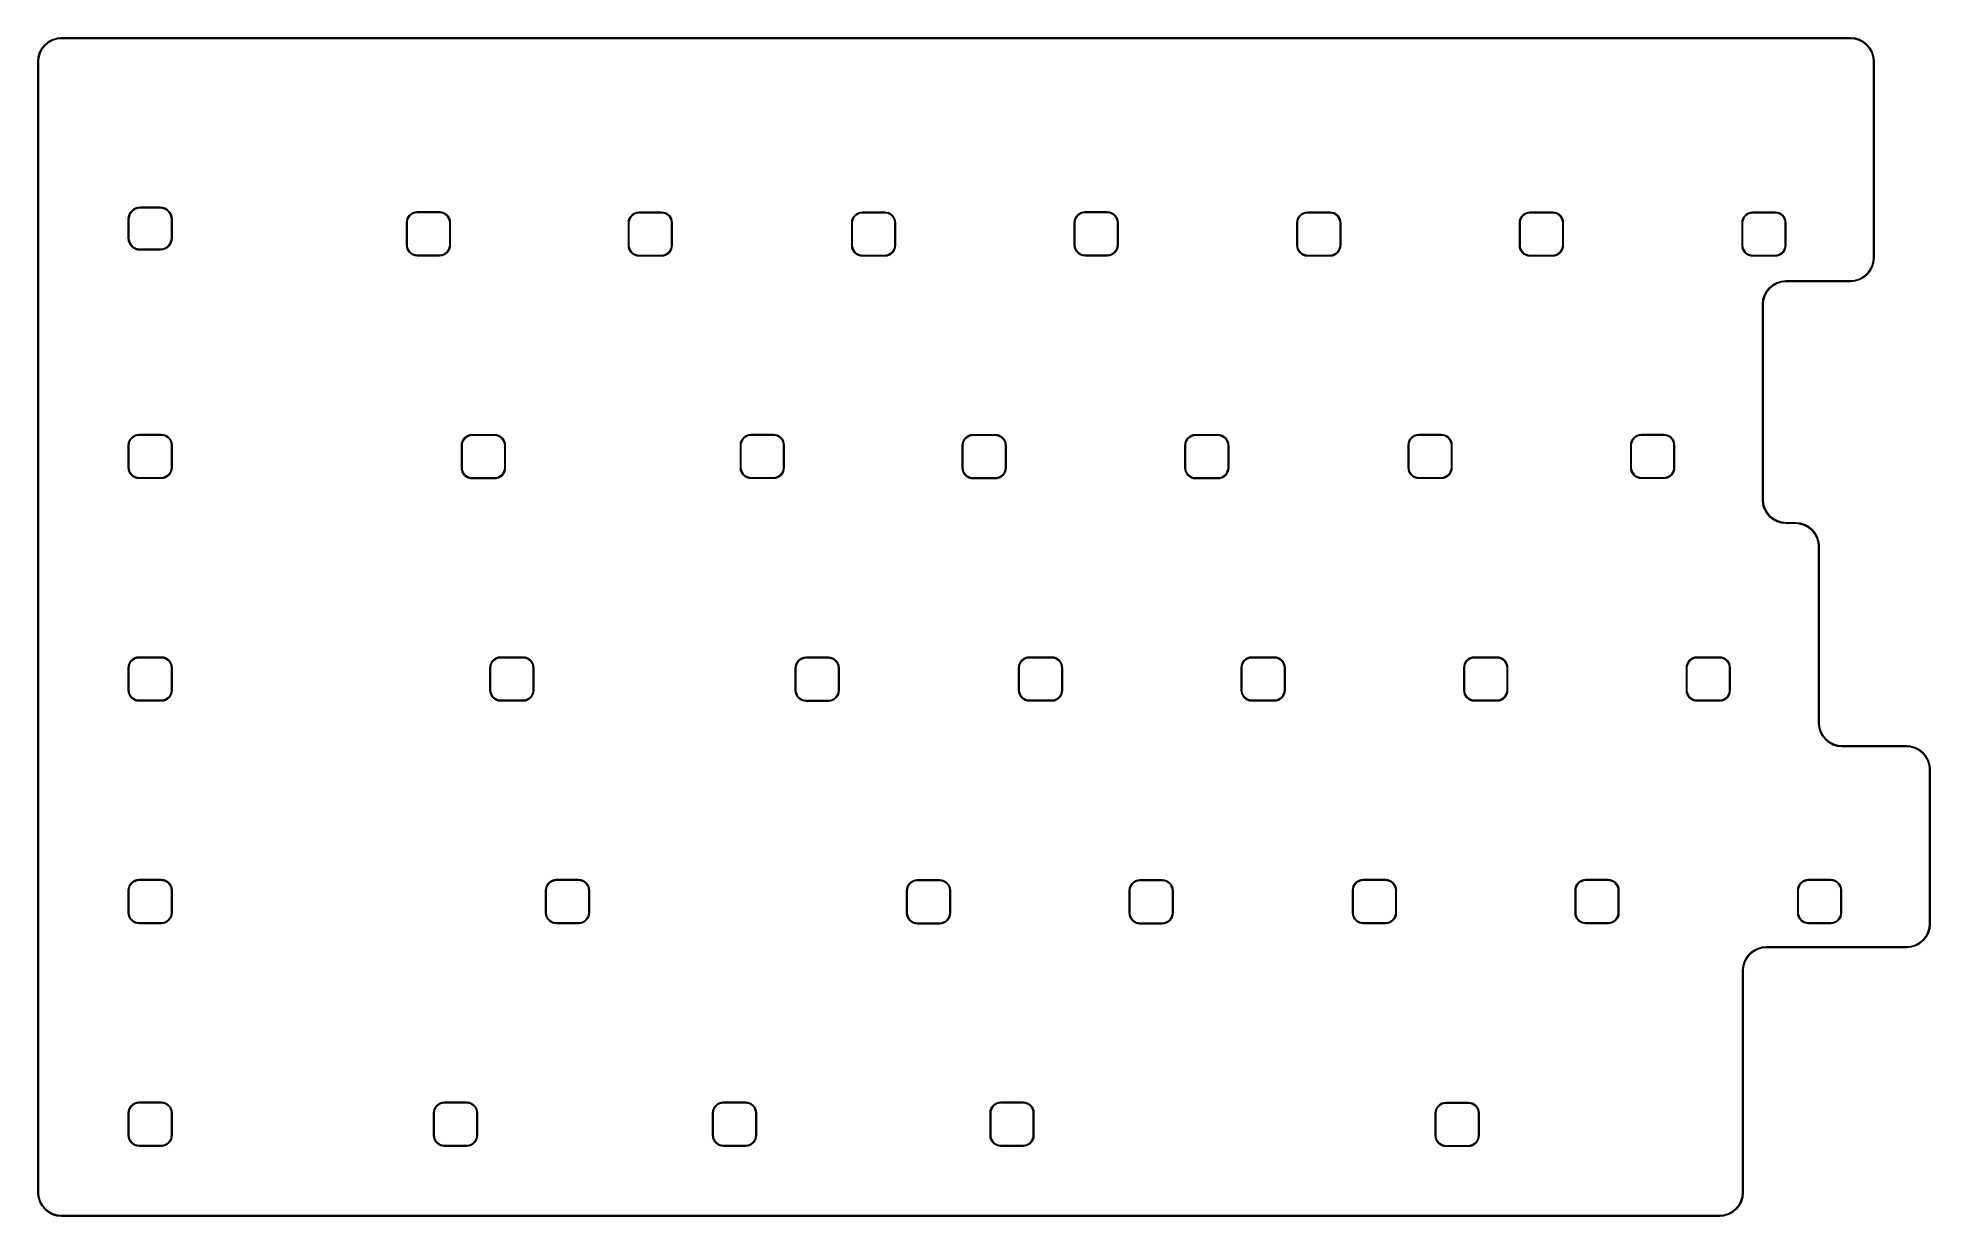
# Model space of a CAD drawing. Extents: x 24 to 186, y -127 to -26.
import ezdxf

# ---------------------------------------------------------------- set-up
doc = ezdxf.new("R2010")
doc.units = 0
doc.layers.add('BLACK', color=7, linetype='CONTINUOUS')

msp = doc.modelspace()

# ---------------------------------------------------------------- linework, layer by layer
at = {"layer": 'BLACK', "linetype": 'CONTINUOUS'}
for p, q in [((23.8142, -27.6043), (23.927, -27.2306)), ((23.9741, -27.2474), (23.8627, -27.6164)), ((23.927, -27.2306), (23.9271, -27.2303)), ((23.9271, -27.2303), (23.928, -27.2282)), ((23.928, -27.2282), (23.9288, -27.2261)), ((23.9288, -27.2261), (24.1121, -26.8815)), ((24.1551, -26.9071), (23.9741, -27.2474)), ((24.1121, -26.8815), (24.1122, -26.8812)), ((24.1121, -26.8815), (24.1121, -26.8815)), ((24.1121, -26.8815), (24.1121, -26.8815)), ((24.1122, -26.8812), (24.1135, -26.8793)), ((24.1135, -26.8793), (24.1148, -26.8774)), ((24.1148, -26.8774), (24.3615, -26.5749)), ((24.3987, -26.6084), (24.1551, -26.9071)), ((24.3615, -26.5749), (24.3617, -26.5747)), ((24.3615, -26.5749), (24.3615, -26.5749)), ((24.3615, -26.5749), (24.3615, -26.5749)), ((24.3617, -26.5747), (24.3633, -26.5731)), ((24.3633, -26.5731), (24.3649, -26.5715)), ((24.3649, -26.5715), (24.6657, -26.3227)), ((24.6957, -26.3628), (24.3987, -26.6084)), ((24.6657, -26.3227), (24.6659, -26.3224)), ((24.6659, -26.3224), (24.6679, -26.3212)), ((24.6679, -26.3212), (24.6697, -26.3199)), ((24.6697, -26.3199), (25.0131, -26.1343)), ((25.0347, -26.1794), (24.6957, -26.3628)), ((25.0131, -26.1343), (25.0134, -26.1341)), ((25.0131, -26.1343), (25.0131, -26.1343)), ((25.0131, -26.1343), (25.0131, -26.1343)), ((25.0134, -26.1341), (25.0155, -26.1333)), ((25.0155, -26.1333), (25.0176, -26.1324)), ((25.0176, -26.1324), (25.3905, -26.017)), ((25.4029, -26.0655), (25.0347, -26.1794)), ((25.3905, -26.017), (25.3908, -26.0169)), ((25.3908, -26.0169), (25.393, -26.0164)), ((25.393, -26.0164), (25.3952, -26.016)), ((25.3952, -26.016), (25.7834, -25.9752)), ((25.7874, -26.025), (25.4029, -26.0655)), ((25.7834, -25.9752), (25.7838, -25.9752)), ((25.7838, -25.9752), (25.7849, -25.9752)), ((25.7849, -25.9752), (25.7859, -25.975)), ((25.7859, -25.975), (25.7987, -25.975)), ((25.8001, -26.025), (25.7874, -26.025)), ((25.7987, -25.975), (25.7988, -25.975)), ((25.7988, -25.975), (178.901, -25.975)), ((178.899, -26.025), (25.8001, -26.025)), ((179.284, -26.0627), (178.899, -26.025)), ((178.901, -25.975), (178.902, -25.9751)), ((178.902, -25.9751), (178.902, -25.9751)), ((178.902, -25.9751), (179.291, -26.0132)), ((179.653, -26.1741), (179.284, -26.0627)), ((179.291, -26.0132), (179.291, -26.0132)), ((179.291, -26.0132), (179.294, -26.0137)), ((179.294, -26.0137), (179.296, -26.0142)), ((179.296, -26.0142), (179.669, -26.127)), ((179.993, -26.3551), (179.653, -26.1741)), ((179.669, -26.127), (179.669, -26.127)), ((179.669, -26.127), (179.67, -26.1271)), ((179.67, -26.1271), (179.672, -26.128)), ((179.672, -26.128), (179.674, -26.1288)), ((179.674, -26.1288), (180.019, -26.3121)), ((180.292, -26.5987), (179.993, -26.3551)), ((180.019, -26.3121), (180.019, -26.3121)), ((180.019, -26.3121), (180.019, -26.3121)), ((180.019, -26.3121), (180.019, -26.3122)), ((180.019, -26.3122), (180.021, -26.3135)), ((180.021, -26.3135), (180.023, -26.3148)), ((180.023, -26.3148), (180.325, -26.5615)), ((180.537, -26.8957), (180.292, -26.5987)), ((180.325, -26.5615), (180.325, -26.5615)), ((180.325, -26.5615), (180.325, -26.5615)), ((180.325, -26.5615), (180.325, -26.5617)), ((180.325, -26.5617), (180.327, -26.5633)), ((180.327, -26.5633), (180.329, -26.5649)), ((180.329, -26.5649), (180.577, -26.8657)), ((180.721, -27.2347), (180.537, -26.8957)), ((180.577, -26.8657), (180.578, -26.8659)), ((180.578, -26.8659), (180.579, -26.8679)), ((180.579, -26.8679), (180.58, -26.8697)), ((180.58, -26.8697), (180.766, -27.2131)), ((180.835, -27.6029), (180.721, -27.2347)), ((180.766, -27.2131), (180.766, -27.2131)), ((180.766, -27.2131), (180.766, -27.2131)), ((180.766, -27.2131), (180.766, -27.2134)), ((180.766, -27.2134), (180.767, -27.2155)), ((180.767, -27.2155), (180.768, -27.2176)), ((180.768, -27.2176), (180.883, -27.5905)), ((23.775, -27.9988), (23.7751, -27.9976)), ((23.775, -124.801), (23.775, -27.9988)), ((23.7751, -27.9976), (23.8132, -27.6091)), ((23.7751, -27.9976), (23.7751, -27.9976)), ((23.8132, -27.6087), (23.8137, -27.6065)), ((23.8132, -27.6091), (23.8132, -27.6087)), ((23.8137, -27.6065), (23.8142, -27.6043)), ((23.8627, -27.6164), (23.825, -28.0012)), ((23.825, -28.0012), (23.825, -124.8)), ((180.875, -27.9874), (180.835, -27.6029)), ((180.875, -28.0001), (180.875, -27.9874)), ((180.875, -44.7988), (180.875, -28.0001)), ((180.883, -27.5905), (180.883, -27.5908)), ((180.883, -27.5908), (180.884, -27.593)), ((180.884, -27.593), (180.884, -27.5952)), ((180.884, -27.5952), (180.925, -27.9834)), ((180.925, -27.9834), (180.925, -27.9838)), ((180.925, -27.9838), (180.925, -27.9849)), ((180.925, -27.9849), (180.925, -27.9859)), ((180.925, -27.9859), (180.925, -27.9987)), ((180.925, -27.9987), (180.925, -27.9988)), ((180.925, -27.9988), (180.925, -44.8012)), ((32.3338, -40.4956), (32.5279, -40.4752)), ((32.5279, -40.4752), (32.5283, -40.4751)), ((32.5283, -40.4751), (32.5294, -40.4751)), ((32.5294, -40.4751), (32.5304, -40.475)), ((32.5304, -40.475), (32.5362, -40.475)), ((32.5362, -40.475), (32.5363, -40.475)), ((32.5363, -40.475), (34.2387, -40.475)), ((34.2387, -40.475), (34.2399, -40.4751)), ((34.2399, -40.4751), (34.2399, -40.4751)), ((34.2399, -40.4751), (34.4342, -40.4942)), ((31.5125, -41.4988), (31.5126, -41.4976)), ((31.5125, -43.0997), (31.5125, -41.4988)), ((31.5126, -41.4976), (31.5317, -41.3033)), ((31.5126, -41.4976), (31.5126, -41.4976)), ((31.5317, -41.303), (31.5322, -41.3007)), ((31.5317, -41.3033), (31.5317, -41.303)), ((31.5322, -41.3007), (31.5326, -41.2985)), ((31.5326, -41.2985), (31.589, -41.1117)), ((31.5812, -41.3106), (31.5625, -41.5012)), ((31.5625, -41.5012), (31.5625, -43.0999)), ((31.6362, -41.1285), (31.5812, -41.3106)), ((31.589, -41.1117), (31.5891, -41.1114)), ((31.5891, -41.1114), (31.59, -41.1093)), ((31.59, -41.1093), (31.5909, -41.1072)), ((31.5909, -41.1072), (31.6825, -40.9349)), ((31.7255, -40.9605), (31.6362, -41.1285)), ((31.6825, -40.9349), (31.6827, -40.9346)), ((31.6827, -40.9346), (31.6839, -40.9327)), ((31.6839, -40.9327), (31.6852, -40.9308)), ((31.6852, -40.9308), (31.8086, -40.7796)), ((31.8458, -40.8131), (31.7255, -40.9605)), ((31.8086, -40.7796), (31.8088, -40.7793)), ((31.8088, -40.7793), (31.8104, -40.7777)), ((31.8104, -40.7777), (31.812, -40.7761)), ((31.812, -40.7761), (31.9624, -40.6517)), ((31.9924, -40.6918), (31.8458, -40.8131)), ((31.9624, -40.6517), (31.9626, -40.6515)), ((31.9626, -40.6515), (31.9646, -40.6502)), ((31.9646, -40.6502), (31.9664, -40.649)), ((31.9664, -40.649), (32.1381, -40.5561)), ((32.1597, -40.6013), (31.9924, -40.6918)), ((32.1381, -40.5561), (32.1384, -40.556)), ((32.1384, -40.556), (32.1405, -40.5551)), ((32.1405, -40.5551), (32.1426, -40.5543)), ((32.1426, -40.5543), (32.329, -40.4965)), ((32.3415, -40.545), (32.1597, -40.6013)), ((32.329, -40.4965), (32.3294, -40.4964)), ((32.3294, -40.4964), (32.3316, -40.496)), ((32.3316, -40.496), (32.3338, -40.4956)), ((32.5319, -40.525), (32.3415, -40.545)), ((32.5376, -40.525), (32.5319, -40.525)), ((34.2363, -40.525), (32.5376, -40.525)), ((34.4269, -40.5437), (34.2363, -40.525)), ((34.609, -40.5987), (34.4269, -40.5437)), ((34.4342, -40.4942), (34.4345, -40.4942)), ((34.4345, -40.4942), (34.4368, -40.4947)), ((34.4368, -40.4947), (34.439, -40.4951)), ((34.439, -40.4951), (34.6258, -40.5515)), ((34.777, -40.688), (34.609, -40.5987)), ((34.6258, -40.5515), (34.6261, -40.5516)), ((34.6261, -40.5516), (34.6282, -40.5525)), ((34.6282, -40.5525), (34.6303, -40.5534)), ((34.6303, -40.5534), (34.8026, -40.645)), ((34.9244, -40.8083), (34.777, -40.688)), ((34.8026, -40.645), (34.8029, -40.6452)), ((34.8029, -40.6452), (34.8048, -40.6464)), ((34.8048, -40.6464), (34.8067, -40.6477)), ((34.8067, -40.6477), (34.9579, -40.7711)), ((35.0457, -40.9549), (34.9244, -40.8083)), ((34.9579, -40.7711), (34.9582, -40.7713)), ((34.9582, -40.7713), (34.9598, -40.7729)), ((34.9598, -40.7729), (34.9614, -40.7745)), ((34.9614, -40.7745), (35.0858, -40.9249)), ((35.1362, -41.1222), (35.0457, -40.9549)), ((35.0858, -40.9249), (35.086, -40.9251)), ((35.086, -40.9251), (35.0873, -40.9271)), ((35.0873, -40.9271), (35.0885, -40.9289)), ((35.0885, -40.9289), (35.1814, -41.1006)), ((35.1925, -41.304), (35.1362, -41.1222)), ((35.1814, -41.1006), (35.1815, -41.1009)), ((35.1815, -41.1009), (35.1824, -41.103)), ((35.1824, -41.103), (35.1832, -41.1051)), ((35.1832, -41.1051), (35.241, -41.2915)), ((35.2125, -41.4944), (35.1925, -41.304)), ((35.2125, -41.5001), (35.2125, -41.4944)), ((35.2125, -43.0988), (35.2125, -41.5001)), ((35.2125, -41.5001), (35.2125, -41.5001)), ((35.241, -41.2915), (35.2411, -41.2919)), ((35.2411, -41.2919), (35.2415, -41.2941)), ((35.2415, -41.2941), (35.2419, -41.2963)), ((35.2419, -41.2963), (35.2623, -41.4904)), ((35.2623, -41.4904), (35.2624, -41.4908)), ((35.2624, -41.4908), (35.2624, -41.4919)), ((35.2624, -41.4919), (35.2625, -41.4929)), ((35.2625, -41.4929), (35.2625, -41.4987)), ((35.2625, -41.4987), (35.2625, -41.4988)), ((35.2625, -41.4988), (35.2625, -43.1012)), ((55.325, -41.7988), (55.3251, -41.7976)), ((55.325, -43.6997), (55.325, -41.7988)), ((55.3251, -41.7976), (55.3423, -41.6227)), ((55.3251, -41.7976), (55.3251, -41.7976)), ((55.3423, -41.6224), (55.3428, -41.6202)), ((55.3423, -41.6227), (55.3423, -41.6224)), ((55.3428, -41.6202), (55.3432, -41.618)), ((55.3432, -41.618), (55.394, -41.4498)), ((55.3918, -41.6301), (55.375, -41.8012)), ((55.375, -41.8012), (55.375, -43.6999)), ((55.4411, -41.4666), (55.3918, -41.6301)), ((55.394, -41.4498), (55.3941, -41.4495)), ((55.3941, -41.4495), (55.395, -41.4474)), ((55.395, -41.4474), (55.3958, -41.4453)), ((55.3958, -41.4453), (55.4783, -41.2902)), ((55.5213, -41.3158), (55.4411, -41.4666)), ((55.4783, -41.2902), (55.4785, -41.2899)), ((55.4785, -41.2899), (55.4797, -41.288)), ((55.4797, -41.288), (55.481, -41.2861)), ((55.481, -41.2861), (55.592, -41.15)), ((55.6292, -41.1835), (55.5213, -41.3158)), ((55.592, -41.15), (55.5922, -41.1498)), ((55.592, -41.15), (55.592, -41.15)), ((55.592, -41.15), (55.592, -41.15)), ((55.5922, -41.1498), (55.5939, -41.1482)), ((55.5939, -41.1482), (55.5954, -41.1466)), ((55.5954, -41.1466), (55.7308, -41.0346)), ((55.7608, -41.0747), (55.6292, -41.1835)), ((55.7308, -41.0346), (55.7311, -41.0344)), ((55.7311, -41.0344), (55.733, -41.0331)), ((55.733, -41.0331), (55.7348, -41.0319)), ((55.7348, -41.0319), (55.8893, -40.9483)), ((55.911, -40.9935), (55.7608, -41.0747)), ((55.8893, -40.9483), (55.8893, -40.9483)), ((55.8893, -40.9483), (55.8894, -40.9483)), ((55.8894, -40.9483), (55.8897, -40.9482)), ((55.8897, -40.9482), (55.8918, -40.9473)), ((55.8918, -40.9473), (55.8938, -40.9464)), ((55.8938, -40.9464), (56.0616, -40.8945)), ((56.0741, -40.943), (55.911, -40.9935)), ((56.0616, -40.8945), (56.062, -40.8944)), ((56.062, -40.8944), (56.0642, -40.894)), ((56.0642, -40.894), (56.0664, -40.8935)), ((56.0664, -40.8935), (56.2411, -40.8752)), ((56.2451, -40.925), (56.0741, -40.943)), ((56.2411, -40.8752), (56.2415, -40.8751)), ((56.2415, -40.8751), (56.2425, -40.8751)), ((56.2425, -40.8751), (56.2436, -40.875)), ((56.2436, -40.875), (56.2487, -40.875)), ((56.2501, -40.925), (56.2451, -40.925)), ((56.2487, -40.875), (56.2488, -40.875)), ((56.2488, -40.875), (58.1512, -40.875)), ((58.1488, -40.925), (56.2501, -40.925)), ((58.3199, -40.9418), (58.1488, -40.925)), ((58.1512, -40.875), (58.1524, -40.8751)), ((58.1524, -40.8751), (58.1524, -40.8751)), ((58.1524, -40.8751), (58.3272, -40.8923)), ((58.4834, -40.9911), (58.3199, -40.9418)), ((58.3272, -40.8923), (58.3273, -40.8923)), ((58.3273, -40.8923), (58.3276, -40.8923)), ((58.3276, -40.8923), (58.3298, -40.8928)), ((58.3298, -40.8928), (58.332, -40.8932)), ((58.332, -40.8932), (58.5002, -40.944)), ((58.6341, -41.0713), (58.4834, -40.9911)), ((58.5002, -40.944), (58.5005, -40.9441)), ((58.5005, -40.9441), (58.5026, -40.945)), ((58.5026, -40.945), (58.5047, -40.9458)), ((58.5047, -40.9458), (58.6598, -41.0283)), ((58.7665, -41.1792), (58.6341, -41.0713)), ((58.6598, -41.0283), (58.6601, -41.0285)), ((58.6601, -41.0285), (58.662, -41.0297)), ((58.662, -41.0297), (58.6639, -41.031)), ((58.6639, -41.031), (58.8, -41.142)), ((58.8753, -41.3108), (58.7665, -41.1792)), ((58.8, -41.142), (58.8, -41.142)), ((58.8, -41.142), (58.8, -41.142)), ((58.8, -41.142), (58.8002, -41.1422)), ((58.8002, -41.1422), (58.8018, -41.1438)), ((58.8018, -41.1438), (58.8034, -41.1454)), ((58.8034, -41.1454), (58.9154, -41.2808)), ((58.9565, -41.461), (58.8753, -41.3108)), ((58.9154, -41.2808), (58.9156, -41.2811)), ((58.9156, -41.2811), (58.9169, -41.283)), ((58.9169, -41.283), (58.9181, -41.2848)), ((58.9181, -41.2848), (59.0017, -41.4393)), ((59.007, -41.6241), (58.9565, -41.461)), ((59.0017, -41.4393), (59.0017, -41.4393)), ((59.0017, -41.4393), (59.0017, -41.4393)), ((59.0017, -41.4393), (59.0018, -41.4397)), ((59.0018, -41.4397), (59.0027, -41.4418)), ((59.0027, -41.4418), (59.0036, -41.4438)), ((59.0036, -41.4438), (59.0555, -41.6116)), ((59.025, -41.7951), (59.007, -41.6241)), ((59.025, -41.8001), (59.025, -41.7951)), ((59.025, -43.6988), (59.025, -41.8001)), ((59.025, -41.8001), (59.025, -41.8001)), ((59.0555, -41.6116), (59.0556, -41.612)), ((59.0556, -41.612), (59.056, -41.6142)), ((59.056, -41.6142), (59.0565, -41.6164)), ((59.0565, -41.6164), (59.0748, -41.7911)), ((59.0748, -41.7911), (59.0749, -41.7915)), ((59.0749, -41.7915), (59.0749, -41.7925)), ((59.0749, -41.7925), (59.075, -41.7936)), ((59.075, -41.7936), (59.075, -41.7987)), ((59.075, -41.7987), (59.075, -41.7988)), ((59.075, -41.7988), (59.075, -43.7012)), ((74.315, -41.8188), (74.3151, -41.8176)), ((74.315, -43.7197), (74.315, -41.8188)), ((74.3151, -41.8176), (74.3323, -41.6427)), ((74.3151, -41.8176), (74.3151, -41.8176)), ((74.3323, -41.6424), (74.3328, -41.6402)), ((74.3323, -41.6427), (74.3323, -41.6424)), ((74.3328, -41.6402), (74.3332, -41.638)), ((74.3332, -41.638), (74.384, -41.4698)), ((74.3818, -41.6501), (74.365, -41.8212)), ((74.365, -41.8212), (74.365, -43.7199)), ((74.4311, -41.4866), (74.3818, -41.6501)), ((74.384, -41.4698), (74.3841, -41.4695)), ((74.3841, -41.4695), (74.385, -41.4674)), ((74.385, -41.4674), (74.3858, -41.4653)), ((74.3858, -41.4653), (74.4683, -41.3102)), ((74.5113, -41.3359), (74.4311, -41.4866)), ((74.4683, -41.3102), (74.4685, -41.3099)), ((74.4685, -41.3099), (74.4697, -41.308)), ((74.4697, -41.308), (74.471, -41.3061)), ((74.471, -41.3061), (74.582, -41.17)), ((74.6192, -41.2035), (74.5113, -41.3359)), ((74.582, -41.17), (74.5822, -41.1698)), ((74.582, -41.17), (74.582, -41.17)), ((74.582, -41.17), (74.582, -41.17)), ((74.5822, -41.1698), (74.5839, -41.1682)), ((74.5839, -41.1682), (74.5854, -41.1666)), ((74.5854, -41.1666), (74.7208, -41.0546)), ((74.7508, -41.0947), (74.6192, -41.2035)), ((74.7208, -41.0546), (74.7211, -41.0544)), ((74.7211, -41.0544), (74.723, -41.0531)), ((74.723, -41.0531), (74.7248, -41.0519)), ((74.7248, -41.0519), (74.8793, -40.9683)), ((74.901, -41.0135), (74.7508, -41.0947)), ((74.8793, -40.9683), (74.8793, -40.9683)), ((74.8793, -40.9683), (74.8794, -40.9683)), ((74.8794, -40.9683), (74.8797, -40.9682)), ((74.8797, -40.9682), (74.8818, -40.9673)), ((74.8818, -40.9673), (74.8838, -40.9664)), ((74.8838, -40.9664), (75.0516, -40.9145)), ((75.0641, -40.963), (74.901, -41.0135)), ((75.0516, -40.9145), (75.052, -40.9144)), ((75.052, -40.9144), (75.0542, -40.914)), ((75.0542, -40.914), (75.0564, -40.9135)), ((75.0564, -40.9135), (75.2311, -40.8952)), ((75.2351, -40.945), (75.0641, -40.963)), ((75.2311, -40.8952), (75.2315, -40.8951)), ((75.2315, -40.8951), (75.2325, -40.8951)), ((75.2325, -40.8951), (75.2336, -40.895)), ((75.2336, -40.895), (75.2387, -40.895)), ((75.2401, -40.945), (75.2351, -40.945)), ((75.2387, -40.895), (75.2388, -40.895)), ((75.2388, -40.895), (77.1412, -40.895)), ((77.1388, -40.945), (75.2401, -40.945)), ((77.3099, -40.9618), (77.1388, -40.945)), ((77.1412, -40.895), (77.1424, -40.8951)), ((77.1424, -40.8951), (77.1424, -40.8951)), ((77.1424, -40.8951), (77.3173, -40.9123)), ((77.4734, -41.0111), (77.3099, -40.9618)), ((77.3173, -40.9123), (77.3173, -40.9123)), ((77.3173, -40.9123), (77.3176, -40.9123)), ((77.3176, -40.9123), (77.3198, -40.9128)), ((77.3198, -40.9128), (77.322, -40.9132)), ((77.322, -40.9132), (77.4902, -40.964)), ((77.6242, -41.0913), (77.4734, -41.0111)), ((77.4902, -40.964), (77.4905, -40.9641)), ((77.4905, -40.9641), (77.4926, -40.965)), ((77.4926, -40.965), (77.4947, -40.9658)), ((77.4947, -40.9658), (77.6498, -41.0483)), ((77.7565, -41.1992), (77.6242, -41.0913)), ((77.6498, -41.0483), (77.6501, -41.0485)), ((77.6501, -41.0485), (77.652, -41.0497)), ((77.652, -41.0497), (77.6539, -41.051)), ((77.6539, -41.051), (77.79, -41.162)), ((77.8653, -41.3308), (77.7565, -41.1992)), ((77.79, -41.162), (77.79, -41.162)), ((77.79, -41.162), (77.79, -41.162)), ((77.79, -41.162), (77.7902, -41.1622)), ((77.7902, -41.1622), (77.7918, -41.1638)), ((77.7918, -41.1638), (77.7934, -41.1654)), ((77.7934, -41.1654), (77.9054, -41.3008)), ((77.9465, -41.481), (77.8653, -41.3308)), ((77.9054, -41.3008), (77.9056, -41.3011)), ((77.9056, -41.3011), (77.9069, -41.303)), ((77.9069, -41.303), (77.9081, -41.3048)), ((77.9081, -41.3048), (77.9917, -41.4593)), ((77.997, -41.6441), (77.9465, -41.481)), ((77.9917, -41.4593), (77.9917, -41.4593)), ((77.9917, -41.4593), (77.9917, -41.4593)), ((77.9917, -41.4593), (77.9918, -41.4597)), ((77.9918, -41.4597), (77.9927, -41.4618)), ((77.9927, -41.4618), (77.9936, -41.4638)), ((77.9936, -41.4638), (78.0455, -41.6316)), ((78.015, -41.8151), (77.997, -41.6441)), ((78.015, -41.8201), (78.015, -41.8151)), ((78.015, -43.7188), (78.015, -41.8201)), ((78.015, -41.8201), (78.015, -41.8201)), ((78.0455, -41.6316), (78.0456, -41.632)), ((78.0456, -41.632), (78.046, -41.6342)), ((78.046, -41.6342), (78.0465, -41.6364)), ((78.0465, -41.6364), (78.0648, -41.8111)), ((78.0648, -41.8111), (78.0649, -41.8115)), ((78.0649, -41.8115), (78.0649, -41.8125)), ((78.0649, -41.8125), (78.065, -41.8136)), ((78.065, -41.8136), (78.065, -41.8187)), ((78.065, -41.8187), (78.065, -41.8188)), ((78.065, -41.8188), (78.065, -43.7212)), ((93.425, -41.8188), (93.4251, -41.8176)), ((93.425, -43.7197), (93.425, -41.8188)), ((93.4251, -41.8176), (93.4423, -41.6427)), ((93.4251, -41.8176), (93.4251, -41.8176)), ((93.4423, -41.6424), (93.4428, -41.6402)), ((93.4423, -41.6427), (93.4423, -41.6424)), ((93.4428, -41.6402), (93.4432, -41.638)), ((93.4432, -41.638), (93.494, -41.4698)), ((93.4918, -41.6501), (93.475, -41.8212)), ((93.475, -41.8212), (93.475, -43.7199)), ((93.5411, -41.4866), (93.4918, -41.6501)), ((93.494, -41.4698), (93.4941, -41.4695)), ((93.4941, -41.4695), (93.495, -41.4674)), ((93.495, -41.4674), (93.4958, -41.4653)), ((93.4958, -41.4653), (93.5783, -41.3102)), ((93.6213, -41.3359), (93.5411, -41.4866)), ((93.5783, -41.3102), (93.5785, -41.3099)), ((93.5785, -41.3099), (93.5797, -41.308)), ((93.5797, -41.308), (93.581, -41.3061)), ((93.581, -41.3061), (93.692, -41.17)), ((93.7292, -41.2035), (93.6213, -41.3359)), ((93.692, -41.17), (93.6922, -41.1698)), ((93.692, -41.17), (93.692, -41.17)), ((93.692, -41.17), (93.692, -41.17)), ((93.6922, -41.1698), (93.6939, -41.1682)), ((93.6939, -41.1682), (93.6954, -41.1666)), ((93.6954, -41.1666), (93.8308, -41.0546)), ((93.8608, -41.0947), (93.7292, -41.2035)), ((93.8308, -41.0546), (93.8311, -41.0544)), ((93.8311, -41.0544), (93.833, -41.0531)), ((93.833, -41.0531), (93.8348, -41.0519)), ((93.8348, -41.0519), (93.9893, -40.9683)), ((94.011, -41.0135), (93.8608, -41.0947)), ((93.9893, -40.9683), (93.9893, -40.9683)), ((93.9893, -40.9683), (93.9894, -40.9683)), ((93.9894, -40.9683), (93.9897, -40.9682)), ((93.9897, -40.9682), (93.9918, -40.9673)), ((93.9918, -40.9673), (93.9938, -40.9664)), ((93.9938, -40.9664), (94.1616, -40.9145)), ((94.1741, -40.963), (94.011, -41.0135)), ((94.1616, -40.9145), (94.162, -40.9144)), ((94.162, -40.9144), (94.1642, -40.914)), ((94.1642, -40.914), (94.1664, -40.9135)), ((94.1664, -40.9135), (94.3411, -40.8952)), ((94.3451, -40.945), (94.1741, -40.963)), ((94.3411, -40.8952), (94.3415, -40.8951)), ((94.3415, -40.8951), (94.3425, -40.8951)), ((94.3425, -40.8951), (94.3436, -40.895)), ((94.3436, -40.895), (94.3487, -40.895)), ((94.3501, -40.945), (94.3451, -40.945)), ((94.3487, -40.895), (94.3488, -40.895)), ((94.3488, -40.895), (96.2512, -40.895)), ((96.2488, -40.945), (94.3501, -40.945)), ((96.4199, -40.9618), (96.2488, -40.945)), ((96.2512, -40.895), (96.2524, -40.8951)), ((96.2524, -40.8951), (96.2524, -40.8951)), ((96.2524, -40.8951), (96.4273, -40.9123)), ((96.5834, -41.0111), (96.4199, -40.9618)), ((96.4273, -40.9123), (96.4273, -40.9123)), ((96.4273, -40.9123), (96.4276, -40.9123)), ((96.4276, -40.9123), (96.4298, -40.9128)), ((96.4298, -40.9128), (96.432, -40.9132)), ((96.432, -40.9132), (96.6002, -40.964)), ((96.7341, -41.0913), (96.5834, -41.0111)), ((96.6002, -40.964), (96.6005, -40.9641)), ((96.6005, -40.9641), (96.6026, -40.965)), ((96.6026, -40.965), (96.6047, -40.9658)), ((96.6047, -40.9658), (96.7598, -41.0483)), ((96.8665, -41.1992), (96.7341, -41.0913)), ((96.7598, -41.0483), (96.7601, -41.0485)), ((96.7601, -41.0485), (96.762, -41.0497)), ((96.762, -41.0497), (96.7639, -41.051)), ((96.7639, -41.051), (96.9, -41.162)), ((96.9753, -41.3308), (96.8665, -41.1992)), ((96.9, -41.162), (96.9, -41.162)), ((96.9, -41.162), (96.9, -41.162)), ((96.9, -41.162), (96.9002, -41.1622)), ((96.9002, -41.1622), (96.9018, -41.1638)), ((96.9018, -41.1638), (96.9034, -41.1654)), ((96.9034, -41.1654), (97.0154, -41.3008)), ((97.0565, -41.481), (96.9753, -41.3308)), ((97.0154, -41.3008), (97.0156, -41.3011)), ((97.0156, -41.3011), (97.0169, -41.303)), ((97.0169, -41.303), (97.0181, -41.3048)), ((97.0181, -41.3048), (97.1017, -41.4593)), ((97.107, -41.6441), (97.0565, -41.481)), ((97.1017, -41.4593), (97.1017, -41.4593)), ((97.1017, -41.4593), (97.1017, -41.4593)), ((97.1017, -41.4593), (97.1018, -41.4597)), ((97.1018, -41.4597), (97.1027, -41.4618)), ((97.1027, -41.4618), (97.1036, -41.4638)), ((97.1036, -41.4638), (97.1555, -41.6316)), ((97.125, -41.8151), (97.107, -41.6441)), ((97.125, -41.8201), (97.125, -41.8151)), ((97.125, -43.7188), (97.125, -41.8201)), ((97.125, -41.8201), (97.125, -41.8201)), ((97.1555, -41.6316), (97.1556, -41.632)), ((97.1556, -41.632), (97.156, -41.6342)), ((97.156, -41.6342), (97.1565, -41.6364)), ((97.1565, -41.6364), (97.1748, -41.8111)), ((97.1748, -41.8111), (97.1749, -41.8115)), ((97.1749, -41.8115), (97.1749, -41.8125)), ((97.1749, -41.8125), (97.175, -41.8136)), ((97.175, -41.8136), (97.175, -41.8187)), ((97.175, -41.8187), (97.175, -41.8188)), ((97.175, -41.8188), (97.175, -43.7212)), ((112.475, -41.7976), (112.492, -41.6227)), ((112.475, -41.7988), (112.475, -41.7976)), ((112.475, -41.7976), (112.475, -41.7976)), ((112.475, -43.6997), (112.475, -41.7988)), ((112.492, -41.6224), (112.493, -41.6202)), ((112.492, -41.6227), (112.492, -41.6224)), ((112.493, -41.618), (112.544, -41.4498)), ((112.493, -41.6202), (112.493, -41.618)), ((112.542, -41.6301), (112.525, -41.8012)), ((112.525, -41.8012), (112.525, -43.6999)), ((112.591, -41.4666), (112.542, -41.6301)), ((112.544, -41.4495), (112.545, -41.4474)), ((112.544, -41.4498), (112.544, -41.4495)), ((112.545, -41.4474), (112.546, -41.4453)), ((112.546, -41.4453), (112.628, -41.2902)), ((112.671, -41.3158), (112.591, -41.4666)), ((112.628, -41.2899), (112.63, -41.288)), ((112.628, -41.2902), (112.628, -41.2899)), ((112.63, -41.288), (112.631, -41.2861)), ((112.631, -41.2861), (112.742, -41.15)), ((112.779, -41.1835), (112.671, -41.3158)), ((112.742, -41.1498), (112.744, -41.1482)), ((112.742, -41.15), (112.742, -41.1498)), ((112.742, -41.15), (112.742, -41.15)), ((112.742, -41.15), (112.742, -41.15)), ((112.744, -41.1482), (112.745, -41.1466)), ((112.745, -41.1466), (112.881, -41.0346)), ((112.911, -41.0747), (112.779, -41.1835)), ((112.881, -41.0344), (112.883, -41.0331)), ((112.881, -41.0346), (112.881, -41.0344)), ((112.883, -41.0331), (112.885, -41.0319)), ((112.885, -41.0319), (113.039, -40.9483)), ((113.061, -40.9935), (112.911, -41.0747)), ((113.039, -40.9483), (113.04, -40.9482)), ((113.039, -40.9483), (113.039, -40.9483)), ((113.039, -40.9483), (113.039, -40.9483)), ((113.04, -40.9482), (113.042, -40.9473)), ((113.042, -40.9473), (113.044, -40.9464)), ((113.044, -40.9464), (113.212, -40.8945)), ((113.224, -40.943), (113.061, -40.9935)), ((113.212, -40.8944), (113.214, -40.894)), ((113.212, -40.8945), (113.212, -40.8944)), ((113.214, -40.894), (113.216, -40.8935)), ((113.216, -40.8935), (113.391, -40.8752)), ((113.395, -40.925), (113.224, -40.943)), ((113.391, -40.8752), (113.391, -40.8751)), ((113.391, -40.8751), (113.393, -40.8751)), ((113.393, -40.8751), (113.394, -40.875)), ((113.394, -40.875), (113.399, -40.875)), ((113.4, -40.925), (113.395, -40.925)), ((113.399, -40.875), (113.399, -40.875)), ((113.399, -40.875), (115.301, -40.875)), ((115.299, -40.925), (113.4, -40.925)), ((115.47, -40.9418), (115.299, -40.925)), ((115.301, -40.875), (115.302, -40.8751)), ((115.302, -40.8751), (115.302, -40.8751)), ((115.302, -40.8751), (115.477, -40.8923)), ((115.633, -40.9911), (115.47, -40.9418)), ((115.477, -40.8923), (115.477, -40.8923)), ((115.477, -40.8923), (115.478, -40.8923)), ((115.478, -40.8923), (115.48, -40.8928)), ((115.48, -40.8928), (115.482, -40.8932)), ((115.482, -40.8932), (115.65, -40.944)), ((115.784, -41.0713), (115.633, -40.9911)), ((115.65, -40.944), (115.651, -40.9441)), ((115.651, -40.9441), (115.653, -40.945)), ((115.653, -40.945), (115.655, -40.9458)), ((115.655, -40.9458), (115.81, -41.0283)), ((115.916, -41.1792), (115.784, -41.0713)), ((115.81, -41.0283), (115.81, -41.0285)), ((115.81, -41.0285), (115.812, -41.0297)), ((115.812, -41.0297), (115.814, -41.031)), ((115.814, -41.031), (115.95, -41.142)), ((116.025, -41.3108), (115.916, -41.1792)), ((115.95, -41.142), (115.95, -41.142)), ((115.95, -41.142), (115.95, -41.142)), ((115.95, -41.142), (115.95, -41.1422)), ((115.95, -41.1422), (115.952, -41.1438)), ((115.952, -41.1438), (115.953, -41.1454)), ((115.953, -41.1454), (116.065, -41.2808)), ((116.107, -41.461), (116.025, -41.3108)), ((116.065, -41.2808), (116.066, -41.2811)), ((116.066, -41.2811), (116.067, -41.283)), ((116.067, -41.283), (116.068, -41.2848)), ((116.068, -41.2848), (116.152, -41.4393)), ((116.157, -41.6241), (116.107, -41.461)), ((116.152, -41.4393), (116.152, -41.4393)), ((116.152, -41.4393), (116.152, -41.4393)), ((116.152, -41.4393), (116.152, -41.4397)), ((116.152, -41.4397), (116.153, -41.4418)), ((116.153, -41.4418), (116.154, -41.4438)), ((116.154, -41.4438), (116.206, -41.6116)), ((116.175, -41.7951), (116.157, -41.6241)), ((116.175, -41.8001), (116.175, -41.7951)), ((116.175, -43.6988), (116.175, -41.8001)), ((116.175, -41.8001), (116.175, -41.8001)), ((116.206, -41.6116), (116.206, -41.612)), ((116.206, -41.612), (116.206, -41.6142)), ((116.206, -41.6142), (116.206, -41.6164)), ((116.206, -41.6164), (116.225, -41.7911)), ((116.225, -41.7911), (116.225, -41.7915)), ((116.225, -41.7915), (116.225, -41.7925)), ((116.225, -41.7925), (116.225, -41.7936)), ((116.225, -41.7936), (116.225, -41.7987)), ((116.225, -41.7987), (116.225, -41.7988)), ((116.225, -41.7988), (116.225, -43.7012)), ((131.525, -41.8176), (131.542, -41.6427)), ((131.525, -41.8188), (131.525, -41.8176)), ((131.525, -41.8176), (131.525, -41.8176)), ((131.525, -43.7197), (131.525, -41.8188)), ((131.542, -41.6424), (131.543, -41.6402)), ((131.542, -41.6427), (131.542, -41.6424)), ((131.543, -41.638), (131.594, -41.4698)), ((131.543, -41.6402), (131.543, -41.638)), ((131.592, -41.6501), (131.575, -41.8212)), ((131.575, -41.8212), (131.575, -43.7199)), ((131.641, -41.4866), (131.592, -41.6501)), ((131.594, -41.4695), (131.595, -41.4674)), ((131.594, -41.4698), (131.594, -41.4695)), ((131.595, -41.4674), (131.596, -41.4653)), ((131.596, -41.4653), (131.678, -41.3102)), ((131.721, -41.3359), (131.641, -41.4866)), ((131.678, -41.3099), (131.68, -41.308)), ((131.678, -41.3102), (131.678, -41.3099)), ((131.68, -41.308), (131.681, -41.3061)), ((131.681, -41.3061), (131.792, -41.17)), ((131.829, -41.2035), (131.721, -41.3359)), ((131.792, -41.1698), (131.794, -41.1682)), ((131.792, -41.17), (131.792, -41.1698)), ((131.792, -41.17), (131.792, -41.17)), ((131.792, -41.17), (131.792, -41.17)), ((131.794, -41.1682), (131.795, -41.1666)), ((131.795, -41.1666), (131.931, -41.0546)), ((131.961, -41.0947), (131.829, -41.2035)), ((131.931, -41.0544), (131.933, -41.0531)), ((131.931, -41.0546), (131.931, -41.0544)), ((131.933, -41.0531), (131.935, -41.0519)), ((131.935, -41.0519), (132.089, -40.9683)), ((132.111, -41.0135), (131.961, -41.0947)), ((132.089, -40.9683), (132.09, -40.9682)), ((132.089, -40.9683), (132.089, -40.9683)), ((132.089, -40.9683), (132.089, -40.9683)), ((132.09, -40.9682), (132.092, -40.9673)), ((132.092, -40.9673), (132.094, -40.9664)), ((132.094, -40.9664), (132.262, -40.9145)), ((132.274, -40.963), (132.111, -41.0135)), ((132.262, -40.9144), (132.264, -40.914)), ((132.262, -40.9145), (132.262, -40.9144)), ((132.264, -40.914), (132.266, -40.9135)), ((132.266, -40.9135), (132.441, -40.8952)), ((132.445, -40.945), (132.274, -40.963)), ((132.441, -40.8952), (132.441, -40.8951)), ((132.441, -40.8951), (132.443, -40.8951)), ((132.443, -40.8951), (132.444, -40.895)), ((132.444, -40.895), (132.449, -40.895)), ((132.45, -40.945), (132.445, -40.945)), ((132.449, -40.895), (132.449, -40.895)), ((132.449, -40.895), (134.351, -40.895)), ((134.349, -40.945), (132.45, -40.945)), ((134.52, -40.9618), (134.349, -40.945)), ((134.351, -40.895), (134.352, -40.8951)), ((134.352, -40.8951), (134.352, -40.8951)), ((134.352, -40.8951), (134.527, -40.9123)), ((134.683, -41.0111), (134.52, -40.9618)), ((134.527, -40.9123), (134.527, -40.9123)), ((134.527, -40.9123), (134.528, -40.9123)), ((134.528, -40.9123), (134.53, -40.9128)), ((134.53, -40.9128), (134.532, -40.9132)), ((134.532, -40.9132), (134.7, -40.964)), ((134.834, -41.0913), (134.683, -41.0111)), ((134.7, -40.964), (134.701, -40.9641)), ((134.701, -40.9641), (134.703, -40.965)), ((134.703, -40.965), (134.705, -40.9658)), ((134.705, -40.9658), (134.86, -41.0483)), ((134.966, -41.1992), (134.834, -41.0913)), ((134.86, -41.0483), (134.86, -41.0485)), ((134.86, -41.0485), (134.862, -41.0497)), ((134.862, -41.0497), (134.864, -41.051)), ((134.864, -41.051), (135, -41.162)), ((135.075, -41.3308), (134.966, -41.1992)), ((135, -41.162), (135, -41.162)), ((135, -41.162), (135, -41.162)), ((135, -41.162), (135, -41.1622)), ((135, -41.1622), (135.002, -41.1638)), ((135.002, -41.1638), (135.003, -41.1654)), ((135.003, -41.1654), (135.115, -41.3008)), ((135.157, -41.481), (135.075, -41.3308)), ((135.115, -41.3008), (135.116, -41.3011)), ((135.116, -41.3011), (135.117, -41.303)), ((135.117, -41.303), (135.118, -41.3048)), ((135.118, -41.3048), (135.202, -41.4593)), ((135.207, -41.6441), (135.157, -41.481)), ((135.202, -41.4593), (135.202, -41.4593)), ((135.202, -41.4593), (135.202, -41.4593)), ((135.202, -41.4593), (135.202, -41.4597)), ((135.202, -41.4597), (135.203, -41.4618)), ((135.203, -41.4618), (135.204, -41.4638)), ((135.204, -41.4638), (135.255, -41.6316)), ((135.225, -41.8151), (135.207, -41.6441)), ((135.225, -41.8201), (135.225, -41.8151)), ((135.225, -43.7188), (135.225, -41.8201)), ((135.225, -41.8201), (135.225, -41.8201)), ((135.255, -41.6316), (135.256, -41.632)), ((135.256, -41.632), (135.256, -41.6342)), ((135.256, -41.6342), (135.256, -41.6364)), ((135.256, -41.6364), (135.275, -41.8111)), ((135.275, -41.8111), (135.275, -41.8115)), ((135.275, -41.8115), (135.275, -41.8125)), ((135.275, -41.8125), (135.275, -41.8136)), ((135.275, -41.8136), (135.275, -41.8187)), ((135.275, -41.8187), (135.275, -41.8188)), ((135.275, -41.8188), (135.275, -43.7212)), ((150.575, -41.8176), (150.592, -41.6427)), ((150.575, -41.8188), (150.575, -41.8176)), ((150.575, -41.8176), (150.575, -41.8176)), ((150.575, -43.7197), (150.575, -41.8188)), ((150.592, -41.6424), (150.593, -41.6402)), ((150.592, -41.6427), (150.592, -41.6424)), ((150.593, -41.638), (150.644, -41.4698)), ((150.593, -41.6402), (150.593, -41.638)), ((150.642, -41.6501), (150.625, -41.8212)), ((150.625, -41.8212), (150.625, -43.7199)), ((150.691, -41.4866), (150.642, -41.6501)), ((150.644, -41.4695), (150.645, -41.4674)), ((150.644, -41.4698), (150.644, -41.4695)), ((150.645, -41.4674), (150.646, -41.4653)), ((150.646, -41.4653), (150.728, -41.3102)), ((150.771, -41.3359), (150.691, -41.4866)), ((150.728, -41.3099), (150.73, -41.308)), ((150.728, -41.3102), (150.728, -41.3099)), ((150.73, -41.308), (150.731, -41.3061)), ((150.731, -41.3061), (150.842, -41.17)), ((150.879, -41.2035), (150.771, -41.3359)), ((150.842, -41.1698), (150.844, -41.1682)), ((150.842, -41.17), (150.842, -41.1698)), ((150.842, -41.17), (150.842, -41.17)), ((150.842, -41.17), (150.842, -41.17)), ((150.844, -41.1682), (150.845, -41.1666)), ((150.845, -41.1666), (150.981, -41.0546)), ((151.011, -41.0947), (150.879, -41.2035)), ((150.981, -41.0544), (150.983, -41.0531)), ((150.981, -41.0546), (150.981, -41.0544)), ((150.983, -41.0531), (150.985, -41.0519)), ((150.985, -41.0519), (151.139, -40.9683)), ((151.161, -41.0135), (151.011, -41.0947)), ((151.139, -40.9683), (151.14, -40.9682)), ((151.139, -40.9683), (151.139, -40.9683)), ((151.139, -40.9683), (151.139, -40.9683)), ((151.14, -40.9682), (151.142, -40.9673)), ((151.142, -40.9673), (151.144, -40.9664)), ((151.144, -40.9664), (151.312, -40.9145)), ((151.324, -40.963), (151.161, -41.0135)), ((151.312, -40.9144), (151.314, -40.914)), ((151.312, -40.9145), (151.312, -40.9144)), ((151.314, -40.914), (151.316, -40.9135)), ((151.316, -40.9135), (151.491, -40.8952)), ((151.495, -40.945), (151.324, -40.963)), ((151.491, -40.8952), (151.491, -40.8951)), ((151.491, -40.8951), (151.493, -40.8951)), ((151.493, -40.8951), (151.494, -40.895)), ((151.494, -40.895), (151.499, -40.895)), ((151.5, -40.945), (151.495, -40.945)), ((151.499, -40.895), (151.499, -40.895)), ((151.499, -40.895), (153.401, -40.895)), ((153.399, -40.945), (151.5, -40.945)), ((153.57, -40.9618), (153.399, -40.945)), ((153.401, -40.895), (153.402, -40.8951)), ((153.402, -40.8951), (153.402, -40.8951)), ((153.402, -40.8951), (153.577, -40.9123)), ((153.733, -41.0111), (153.57, -40.9618)), ((153.577, -40.9123), (153.577, -40.9123)), ((153.577, -40.9123), (153.578, -40.9123)), ((153.578, -40.9123), (153.58, -40.9128)), ((153.58, -40.9128), (153.582, -40.9132)), ((153.582, -40.9132), (153.75, -40.964)), ((153.884, -41.0913), (153.733, -41.0111)), ((153.75, -40.964), (153.751, -40.9641)), ((153.751, -40.9641), (153.753, -40.965)), ((153.753, -40.965), (153.755, -40.9658)), ((153.755, -40.9658), (153.91, -41.0483)), ((154.016, -41.1992), (153.884, -41.0913)), ((153.91, -41.0483), (153.91, -41.0485)), ((153.91, -41.0485), (153.912, -41.0497)), ((153.912, -41.0497), (153.914, -41.051)), ((153.914, -41.051), (154.05, -41.162)), ((154.125, -41.3308), (154.016, -41.1992)), ((154.05, -41.162), (154.05, -41.162)), ((154.05, -41.162), (154.05, -41.162)), ((154.05, -41.162), (154.05, -41.1622)), ((154.05, -41.1622), (154.052, -41.1638)), ((154.052, -41.1638), (154.053, -41.1654)), ((154.053, -41.1654), (154.165, -41.3008)), ((154.207, -41.481), (154.125, -41.3308)), ((154.165, -41.3008), (154.166, -41.3011)), ((154.166, -41.3011), (154.167, -41.303)), ((154.167, -41.303), (154.168, -41.3048)), ((154.168, -41.3048), (154.252, -41.4593)), ((154.257, -41.6441), (154.207, -41.481)), ((154.252, -41.4593), (154.252, -41.4593)), ((154.252, -41.4593), (154.252, -41.4593)), ((154.252, -41.4593), (154.252, -41.4597)), ((154.252, -41.4597), (154.253, -41.4618)), ((154.253, -41.4618), (154.254, -41.4638)), ((154.254, -41.4638), (154.305, -41.6316)), ((154.275, -41.8151), (154.257, -41.6441)), ((154.275, -41.8201), (154.275, -41.8151)), ((154.275, -43.7188), (154.275, -41.8201)), ((154.275, -41.8201), (154.275, -41.8201)), ((154.305, -41.6316), (154.306, -41.632)), ((154.306, -41.632), (154.306, -41.6342)), ((154.306, -41.6342), (154.306, -41.6364)), ((154.306, -41.6364), (154.325, -41.8111)), ((154.325, -41.8111), (154.325, -41.8115)), ((154.325, -41.8115), (154.325, -41.8125)), ((154.325, -41.8125), (154.325, -41.8136)), ((154.325, -41.8136), (154.325, -41.8187)), ((154.325, -41.8187), (154.325, -41.8188)), ((154.325, -41.8188), (154.325, -43.7212)), ((169.625, -41.8176), (169.642, -41.6427)), ((169.625, -41.8188), (169.625, -41.8176)), ((169.625, -41.8176), (169.625, -41.8176)), ((169.625, -43.7197), (169.625, -41.8188)), ((169.642, -41.6424), (169.643, -41.6402)), ((169.642, -41.6427), (169.642, -41.6424)), ((169.643, -41.638), (169.694, -41.4698)), ((169.643, -41.6402), (169.643, -41.638)), ((169.692, -41.6501), (169.675, -41.8212)), ((169.675, -41.8212), (169.675, -43.7199)), ((169.741, -41.4866), (169.692, -41.6501)), ((169.694, -41.4695), (169.695, -41.4674)), ((169.694, -41.4698), (169.694, -41.4695)), ((169.695, -41.4674), (169.696, -41.4653)), ((169.696, -41.4653), (169.778, -41.3102)), ((169.821, -41.3359), (169.741, -41.4866)), ((169.778, -41.3099), (169.78, -41.308)), ((169.778, -41.3102), (169.778, -41.3099)), ((169.78, -41.308), (169.781, -41.3061)), ((169.781, -41.3061), (169.892, -41.17)), ((169.929, -41.2035), (169.821, -41.3359)), ((169.892, -41.1698), (169.894, -41.1682)), ((169.892, -41.17), (169.892, -41.1698)), ((169.892, -41.17), (169.892, -41.17)), ((169.892, -41.17), (169.892, -41.17)), ((169.894, -41.1682), (169.895, -41.1666)), ((169.895, -41.1666), (170.031, -41.0546)), ((170.061, -41.0947), (169.929, -41.2035)), ((170.031, -41.0544), (170.033, -41.0531)), ((170.031, -41.0546), (170.031, -41.0544)), ((170.033, -41.0531), (170.035, -41.0519)), ((170.035, -41.0519), (170.189, -40.9683)), ((170.211, -41.0135), (170.061, -41.0947)), ((170.189, -40.9683), (170.19, -40.9682)), ((170.189, -40.9683), (170.189, -40.9683)), ((170.189, -40.9683), (170.189, -40.9683)), ((170.19, -40.9682), (170.192, -40.9673)), ((170.192, -40.9673), (170.194, -40.9664)), ((170.194, -40.9664), (170.362, -40.9145)), ((170.374, -40.963), (170.211, -41.0135)), ((170.362, -40.9144), (170.364, -40.914)), ((170.362, -40.9145), (170.362, -40.9144)), ((170.364, -40.914), (170.366, -40.9135)), ((170.366, -40.9135), (170.541, -40.8952)), ((170.545, -40.945), (170.374, -40.963)), ((170.541, -40.8952), (170.541, -40.8951)), ((170.541, -40.8951), (170.543, -40.8951)), ((170.543, -40.8951), (170.544, -40.895)), ((170.544, -40.895), (170.549, -40.895)), ((170.55, -40.945), (170.545, -40.945)), ((170.549, -40.895), (170.549, -40.895)), ((170.549, -40.895), (172.451, -40.895)), ((172.449, -40.945), (170.55, -40.945)), ((172.62, -40.9618), (172.449, -40.945)), ((172.451, -40.895), (172.452, -40.8951)), ((172.452, -40.8951), (172.452, -40.8951)), ((172.452, -40.8951), (172.627, -40.9123)), ((172.783, -41.0111), (172.62, -40.9618)), ((172.627, -40.9123), (172.627, -40.9123)), ((172.627, -40.9123), (172.628, -40.9123)), ((172.628, -40.9123), (172.63, -40.9128)), ((172.63, -40.9128), (172.632, -40.9132)), ((172.632, -40.9132), (172.8, -40.964)), ((172.934, -41.0913), (172.783, -41.0111)), ((172.8, -40.964), (172.801, -40.9641)), ((172.801, -40.9641), (172.803, -40.965)), ((172.803, -40.965), (172.805, -40.9658)), ((172.805, -40.9658), (172.96, -41.0483)), ((173.066, -41.1992), (172.934, -41.0913)), ((172.96, -41.0483), (172.96, -41.0485)), ((172.96, -41.0485), (172.962, -41.0497)), ((172.962, -41.0497), (172.964, -41.051)), ((172.964, -41.051), (173.1, -41.162)), ((173.175, -41.3308), (173.066, -41.1992)), ((173.1, -41.162), (173.1, -41.162)), ((173.1, -41.162), (173.1, -41.162)), ((173.1, -41.162), (173.1, -41.1622)), ((173.1, -41.1622), (173.102, -41.1638)), ((173.102, -41.1638), (173.103, -41.1654)), ((173.103, -41.1654), (173.215, -41.3008)), ((173.257, -41.481), (173.175, -41.3308)), ((173.215, -41.3008), (173.216, -41.3011)), ((173.216, -41.3011), (173.217, -41.303)), ((173.217, -41.303), (173.218, -41.3048)), ((173.218, -41.3048), (173.302, -41.4593)), ((173.307, -41.6441), (173.257, -41.481)), ((173.302, -41.4593), (173.302, -41.4593)), ((173.302, -41.4593), (173.302, -41.4593)), ((173.302, -41.4593), (173.302, -41.4597)), ((173.302, -41.4597), (173.303, -41.4618)), ((173.303, -41.4618), (173.304, -41.4638)), ((173.304, -41.4638), (173.355, -41.6316)), ((173.325, -41.8151), (173.307, -41.6441)), ((173.325, -41.8201), (173.325, -41.8151)), ((173.325, -43.7188), (173.325, -41.8201)), ((173.325, -41.8201), (173.325, -41.8201)), ((173.355, -41.6316), (173.356, -41.632)), ((173.356, -41.632), (173.356, -41.6342)), ((173.356, -41.6342), (173.356, -41.6364)), ((173.356, -41.6364), (173.375, -41.8111)), ((173.375, -41.8111), (173.375, -41.8115)), ((173.375, -41.8115), (173.375, -41.8125)), ((173.375, -41.8125), (173.375, -41.8136)), ((173.375, -41.8136), (173.375, -41.8187)), ((173.375, -41.8187), (173.375, -41.8188)), ((173.375, -41.8188), (173.375, -43.7212)), ((31.5125, -43.1001), (31.5125, -43.0997)), ((31.5125, -43.1004), (31.5125, -43.1001)), ((31.5125, -43.1012), (31.5125, -43.1004)), ((31.5125, -43.1071), (31.5125, -43.1012)), ((31.5125, -43.1012), (31.5125, -43.1012)), ((31.5126, -43.1081), (31.5125, -43.1071)), ((31.5126, -43.1092), (31.5126, -43.1081)), ((31.5127, -43.1096), (31.5126, -43.1092)), ((31.5331, -43.3037), (31.5127, -43.1096)), ((31.5335, -43.3059), (31.5331, -43.3037)), ((31.5339, -43.3081), (31.5335, -43.3059)), ((31.534, -43.3085), (31.5339, -43.3081)), ((31.5918, -43.4949), (31.534, -43.3085)), ((31.5625, -43.0999), (31.5625, -43.1056)), ((31.5625, -43.1056), (31.5825, -43.296)), ((31.5825, -43.296), (31.6388, -43.4778)), ((31.5926, -43.497), (31.5918, -43.4949)), ((31.5935, -43.4991), (31.5926, -43.497)), ((31.5936, -43.4994), (31.5935, -43.4991)), ((31.6865, -43.6711), (31.5936, -43.4994)), ((31.6388, -43.4778), (31.7293, -43.6451)), ((31.6877, -43.673), (31.6865, -43.6711)), ((31.689, -43.6749), (31.6877, -43.673)), ((31.6892, -43.6751), (31.689, -43.6749)), ((31.8136, -43.8255), (31.6892, -43.6751)), ((31.7293, -43.6451), (31.8506, -43.7917)), ((34.9292, -43.7869), (35.0495, -43.6395)), ((35.0898, -43.6692), (34.9664, -43.8204)), ((35.0495, -43.6395), (35.1388, -43.4715)), ((35.0911, -43.6673), (35.0898, -43.6692)), ((35.0923, -43.6654), (35.0911, -43.6673)), ((35.0925, -43.6651), (35.0923, -43.6654)), ((35.1841, -43.4928), (35.0925, -43.6651)), ((35.1388, -43.4715), (35.1938, -43.2894)), ((35.185, -43.4907), (35.1841, -43.4928)), ((35.1859, -43.4886), (35.185, -43.4907)), ((35.186, -43.4883), (35.1859, -43.4886)), ((35.2424, -43.3015), (35.186, -43.4883)), ((35.1938, -43.2894), (35.2125, -43.0988)), ((35.2428, -43.2993), (35.2424, -43.3015)), ((35.2433, -43.297), (35.2428, -43.2993)), ((35.2624, -43.1024), (35.2433, -43.2967)), ((35.2433, -43.2967), (35.2433, -43.297)), ((35.2625, -43.1012), (35.2624, -43.1024)), ((35.2624, -43.1024), (35.2624, -43.1024)), ((55.325, -43.7001), (55.325, -43.6997)), ((55.325, -43.7004), (55.325, -43.7001)), ((55.325, -43.7012), (55.325, -43.7004)), ((55.325, -43.7064), (55.325, -43.7012)), ((55.325, -43.7012), (55.325, -43.7012)), ((55.3251, -43.7075), (55.325, -43.7064)), ((55.3251, -43.7085), (55.3251, -43.7075)), ((55.3252, -43.7089), (55.3251, -43.7085)), ((55.3435, -43.8836), (55.3252, -43.7089)), ((55.375, -43.6999), (55.375, -43.7049)), ((55.375, -43.7049), (55.393, -43.8759)), ((59.0082, -43.8699), (59.025, -43.6988)), ((59.0749, -43.7024), (59.0577, -43.8773)), ((59.075, -43.7012), (59.0749, -43.7024)), ((59.0749, -43.7024), (59.0749, -43.7024)), ((74.315, -43.7201), (74.315, -43.7197)), ((74.315, -43.7203), (74.315, -43.7201)), ((74.315, -43.7212), (74.315, -43.7203)), ((74.315, -43.7264), (74.315, -43.7212)), ((74.315, -43.7212), (74.315, -43.7212)), ((74.3151, -43.7275), (74.315, -43.7264)), ((74.365, -43.7199), (74.365, -43.7249)), ((74.365, -43.7249), (74.383, -43.8959)), ((77.9982, -43.8899), (78.015, -43.7188)), ((78.0649, -43.7224), (78.0477, -43.8973)), ((78.065, -43.7212), (78.0649, -43.7224)), ((78.0649, -43.7224), (78.0649, -43.7224)), ((93.425, -43.7201), (93.425, -43.7197)), ((93.425, -43.7203), (93.425, -43.7201)), ((93.425, -43.7212), (93.425, -43.7203)), ((93.425, -43.7264), (93.425, -43.7212)), ((93.425, -43.7212), (93.425, -43.7212)), ((93.4251, -43.7275), (93.425, -43.7264)), ((93.475, -43.7199), (93.475, -43.7249)), ((93.475, -43.7249), (93.493, -43.8959)), ((97.1082, -43.8899), (97.125, -43.7188)), ((97.1749, -43.7224), (97.1577, -43.8973)), ((97.175, -43.7212), (97.1749, -43.7224)), ((97.1749, -43.7224), (97.1749, -43.7224)), ((112.475, -43.7001), (112.475, -43.6997)), ((112.475, -43.7004), (112.475, -43.7001)), ((112.475, -43.7012), (112.475, -43.7004)), ((112.475, -43.7064), (112.475, -43.7012)), ((112.475, -43.7012), (112.475, -43.7012)), ((112.475, -43.7075), (112.475, -43.7064)), ((112.475, -43.7085), (112.475, -43.7075)), ((112.475, -43.7089), (112.475, -43.7085)), ((112.494, -43.8836), (112.475, -43.7089)), ((112.525, -43.6999), (112.525, -43.7049)), ((112.525, -43.7049), (112.543, -43.8759)), ((116.158, -43.8699), (116.175, -43.6988)), ((116.225, -43.7024), (116.208, -43.8773)), ((116.225, -43.7012), (116.225, -43.7024)), ((116.225, -43.7024), (116.225, -43.7024)), ((131.525, -43.7201), (131.525, -43.7197)), ((131.525, -43.7203), (131.525, -43.7201)), ((131.525, -43.7212), (131.525, -43.7203)), ((131.525, -43.7264), (131.525, -43.7212)), ((131.525, -43.7212), (131.525, -43.7212)), ((131.525, -43.7275), (131.525, -43.7264)), ((131.575, -43.7199), (131.575, -43.7249)), ((131.575, -43.7249), (131.593, -43.8959)), ((135.208, -43.8899), (135.225, -43.7188)), ((135.275, -43.7224), (135.258, -43.8973)), ((135.275, -43.7212), (135.275, -43.7224)), ((135.275, -43.7224), (135.275, -43.7224)), ((150.575, -43.7201), (150.575, -43.7197)), ((150.575, -43.7203), (150.575, -43.7201)), ((150.575, -43.7212), (150.575, -43.7203)), ((150.575, -43.7264), (150.575, -43.7212)), ((150.575, -43.7212), (150.575, -43.7212)), ((150.575, -43.7275), (150.575, -43.7264)), ((150.625, -43.7199), (150.625, -43.7249)), ((150.625, -43.7249), (150.643, -43.8959)), ((154.258, -43.8899), (154.275, -43.7188)), ((154.325, -43.7224), (154.308, -43.8973)), ((154.325, -43.7212), (154.325, -43.7224)), ((154.325, -43.7224), (154.325, -43.7224)), ((169.625, -43.7201), (169.625, -43.7197)), ((169.625, -43.7203), (169.625, -43.7201)), ((169.625, -43.7212), (169.625, -43.7203)), ((169.625, -43.7264), (169.625, -43.7212)), ((169.625, -43.7212), (169.625, -43.7212)), ((169.625, -43.7275), (169.625, -43.7264)), ((169.675, -43.7199), (169.675, -43.7249)), ((169.675, -43.7249), (169.693, -43.8959)), ((173.308, -43.8899), (173.325, -43.7188)), ((173.375, -43.7224), (173.358, -43.8973)), ((173.375, -43.7212), (173.375, -43.7224)), ((173.375, -43.7224), (173.375, -43.7224)), ((31.8152, -43.8271), (31.8136, -43.8255)), ((31.8168, -43.8287), (31.8152, -43.8271)), ((31.8171, -43.8289), (31.8168, -43.8287)), ((31.9683, -43.9523), (31.8171, -43.8289)), ((31.8506, -43.7917), (31.998, -43.912)), ((31.9702, -43.9536), (31.9683, -43.9523)), ((31.9721, -43.9548), (31.9702, -43.9536)), ((31.9724, -43.955), (31.9721, -43.9548)), ((32.1447, -44.0466), (31.9724, -43.955)), ((31.998, -43.912), (32.166, -44.0013)), ((32.1468, -44.0475), (32.1447, -44.0466)), ((32.1489, -44.0484), (32.1468, -44.0475)), ((32.1492, -44.0485), (32.1489, -44.0484)), ((32.336, -44.1049), (32.1492, -44.0485)), ((32.166, -44.0013), (32.3481, -44.0563)), ((32.3382, -44.1053), (32.336, -44.1049)), ((32.3405, -44.1058), (32.3382, -44.1053)), ((32.3408, -44.1058), (32.3405, -44.1058)), ((32.5351, -44.1249), (32.3408, -44.1058)), ((32.3481, -44.0563), (32.5387, -44.075)), ((32.5351, -44.1249), (32.5351, -44.1249)), ((32.5363, -44.125), (32.5351, -44.1249)), ((34.2387, -44.125), (32.5363, -44.125)), ((32.5387, -44.075), (34.2374, -44.075)), ((34.2374, -44.075), (34.2431, -44.075)), ((34.2388, -44.125), (34.2387, -44.125)), ((34.2446, -44.125), (34.2388, -44.125)), ((34.2431, -44.075), (34.4335, -44.055)), ((34.2456, -44.1249), (34.2446, -44.125)), ((34.2467, -44.1249), (34.2456, -44.1249)), ((34.2471, -44.1248), (34.2467, -44.1249)), ((34.4412, -44.1044), (34.2471, -44.1248)), ((34.4335, -44.055), (34.6153, -43.9987)), ((34.4434, -44.104), (34.4412, -44.1044)), ((34.4456, -44.1036), (34.4434, -44.104)), ((34.446, -44.1035), (34.4456, -44.1036)), ((34.6324, -44.0457), (34.446, -44.1035)), ((34.6153, -43.9987), (34.7826, -43.9082)), ((34.6345, -44.0449), (34.6324, -44.0457)), ((34.6366, -44.044), (34.6345, -44.0449)), ((34.6369, -44.0439), (34.6366, -44.044)), ((34.8086, -43.951), (34.6369, -44.0439)), ((34.7826, -43.9082), (34.9292, -43.7869)), ((34.8105, -43.9498), (34.8086, -43.951)), ((34.8124, -43.9485), (34.8105, -43.9498)), ((34.8126, -43.9483), (34.8124, -43.9485)), ((34.963, -43.8239), (34.8126, -43.9483)), ((34.9646, -43.8223), (34.963, -43.8239)), ((34.9662, -43.8207), (34.9646, -43.8223)), ((34.9664, -43.8204), (34.9662, -43.8207)), ((55.344, -43.8858), (55.3435, -43.8836)), ((55.3444, -43.888), (55.344, -43.8858)), ((55.3445, -43.8884), (55.3444, -43.888)), ((55.3964, -44.0562), (55.3445, -43.8884)), ((55.393, -43.8759), (55.4435, -44.039)), ((55.3973, -44.0582), (55.3964, -44.0562)), ((55.3982, -44.0603), (55.3973, -44.0582)), ((55.3983, -44.0607), (55.3982, -44.0603)), ((55.4819, -44.2152), (55.3983, -44.0607)), ((55.4435, -44.039), (55.5247, -44.1892)), ((55.4831, -44.2171), (55.4819, -44.2152)), ((55.4844, -44.2189), (55.4831, -44.2171)), ((55.4846, -44.2192), (55.4844, -44.2189)), ((55.5966, -44.3545), (55.4846, -44.2192)), ((55.5247, -44.1892), (55.6335, -44.3208)), ((55.5981, -44.3561), (55.5966, -44.3545)), ((55.5998, -44.3578), (55.5981, -44.3561)), ((55.6, -44.358), (55.5998, -44.3578)), ((55.7361, -44.469), (55.6, -44.358)), ((55.6335, -44.3208), (55.7658, -44.4287)), ((55.738, -44.4702), (55.7361, -44.469)), ((55.7399, -44.4715), (55.738, -44.4702)), ((55.7402, -44.4717), (55.7399, -44.4715)), ((55.8953, -44.5542), (55.7402, -44.4717)), ((55.7658, -44.4287), (55.9166, -44.5089)), ((55.8974, -44.555), (55.8953, -44.5542)), ((55.8995, -44.5559), (55.8974, -44.555)), ((55.8998, -44.556), (55.8995, -44.5559)), ((56.068, -44.6068), (55.8998, -44.556)), ((55.9166, -44.5089), (56.0801, -44.5582)), ((56.0702, -44.6072), (56.068, -44.6068)), ((56.0724, -44.6077), (56.0702, -44.6072)), ((56.0727, -44.6077), (56.0724, -44.6077)), ((56.2476, -44.6249), (56.0727, -44.6077)), ((56.0801, -44.5582), (56.2512, -44.575)), ((56.2488, -44.625), (56.2476, -44.6249)), ((56.2476, -44.6249), (56.2476, -44.6249)), ((58.1512, -44.625), (56.2488, -44.625)), ((56.2512, -44.575), (58.1499, -44.575)), ((58.1499, -44.575), (58.1549, -44.575)), ((58.1513, -44.625), (58.1512, -44.625)), ((58.1564, -44.625), (58.1513, -44.625)), ((58.1549, -44.575), (58.3259, -44.557)), ((58.1575, -44.6249), (58.1564, -44.625)), ((58.1585, -44.6249), (58.1575, -44.6249)), ((58.1589, -44.6248), (58.1585, -44.6249)), ((58.3336, -44.6065), (58.1589, -44.6248)), ((58.3259, -44.557), (58.489, -44.5065)), ((58.3358, -44.606), (58.3336, -44.6065)), ((58.338, -44.6056), (58.3358, -44.606)), ((58.3384, -44.6055), (58.338, -44.6056)), ((58.5062, -44.5536), (58.3384, -44.6055)), ((58.489, -44.5065), (58.6392, -44.4253)), ((58.5082, -44.5527), (58.5062, -44.5536)), ((58.5103, -44.5518), (58.5082, -44.5527)), ((58.5107, -44.5517), (58.5103, -44.5518)), ((58.6652, -44.4681), (58.5107, -44.5517)), ((58.6392, -44.4253), (58.7708, -44.3165)), ((58.667, -44.4669), (58.6652, -44.4681)), ((58.6689, -44.4656), (58.667, -44.4669)), ((58.6692, -44.4654), (58.6689, -44.4656)), ((58.8045, -44.3534), (58.6692, -44.4654)), ((58.7708, -44.3165), (58.8787, -44.1842)), ((58.8061, -44.3519), (58.8045, -44.3534)), ((58.8078, -44.3502), (58.8061, -44.3519)), ((58.808, -44.35), (58.8078, -44.3502)), ((58.919, -44.2139), (58.808, -44.35)), ((58.8787, -44.1842), (58.9589, -44.0334)), ((58.9202, -44.212), (58.919, -44.2139)), ((58.9215, -44.2101), (58.9202, -44.212)), ((58.9217, -44.2098), (58.9215, -44.2101)), ((59.0042, -44.0547), (58.9217, -44.2098)), ((58.9589, -44.0334), (59.0082, -43.8699)), ((59.005, -44.0526), (59.0042, -44.0547)), ((59.0059, -44.0505), (59.005, -44.0526)), ((59.006, -44.0502), (59.0059, -44.0505)), ((59.0568, -43.882), (59.006, -44.0502)), ((59.0572, -43.8798), (59.0568, -43.882)), ((59.0577, -43.8776), (59.0572, -43.8798)), ((59.0577, -43.8773), (59.0577, -43.8776)), ((74.3151, -43.7285), (74.3151, -43.7275)), ((74.3152, -43.7289), (74.3151, -43.7285)), ((74.3335, -43.9036), (74.3152, -43.7289)), ((74.334, -43.9058), (74.3335, -43.9036)), ((74.3344, -43.908), (74.334, -43.9058)), ((74.3345, -43.9084), (74.3344, -43.908)), ((74.3864, -44.0762), (74.3345, -43.9084)), ((74.383, -43.8959), (74.4335, -44.059)), ((74.3873, -44.0782), (74.3864, -44.0762)), ((74.3882, -44.0803), (74.3873, -44.0782)), ((74.3883, -44.0807), (74.3882, -44.0803)), ((74.4719, -44.2352), (74.3883, -44.0807)), ((74.4335, -44.059), (74.5147, -44.2092)), ((74.4731, -44.237), (74.4719, -44.2352)), ((74.4744, -44.2389), (74.4731, -44.237)), ((74.4746, -44.2392), (74.4744, -44.2389)), ((74.5866, -44.3745), (74.4746, -44.2392)), ((74.5147, -44.2092), (74.6235, -44.3408)), ((74.5881, -44.3761), (74.5866, -44.3745)), ((74.5898, -44.3778), (74.5881, -44.3761)), ((74.59, -44.378), (74.5898, -44.3778)), ((74.7261, -44.489), (74.59, -44.378)), ((74.6235, -44.3408), (74.7558, -44.4487)), ((74.728, -44.4902), (74.7261, -44.489)), ((74.7299, -44.4915), (74.728, -44.4902)), ((74.7302, -44.4917), (74.7299, -44.4915)), ((74.8853, -44.5742), (74.7302, -44.4917)), ((74.7558, -44.4487), (74.9066, -44.5289)), ((74.8874, -44.575), (74.8853, -44.5742)), ((74.8895, -44.5759), (74.8874, -44.575)), ((74.8898, -44.576), (74.8895, -44.5759)), ((75.058, -44.6268), (74.8898, -44.576)), ((74.9066, -44.5289), (75.0701, -44.5782)), ((75.0602, -44.6272), (75.058, -44.6268)), ((75.0624, -44.6277), (75.0602, -44.6272)), ((75.0627, -44.6277), (75.0624, -44.6277)), ((75.2376, -44.6449), (75.0627, -44.6277)), ((75.0701, -44.5782), (75.2412, -44.595)), ((75.2388, -44.645), (75.2376, -44.6449)), ((75.2376, -44.6449), (75.2376, -44.6449)), ((77.1412, -44.645), (75.2388, -44.645)), ((75.2412, -44.595), (77.1399, -44.595)), ((77.1399, -44.595), (77.1449, -44.595)), ((77.1413, -44.645), (77.1412, -44.645)), ((77.1464, -44.645), (77.1413, -44.645)), ((77.1449, -44.595), (77.3159, -44.577)), ((77.1475, -44.6449), (77.1464, -44.645)), ((77.1485, -44.6449), (77.1475, -44.6449)), ((77.1489, -44.6448), (77.1485, -44.6449)), ((77.3236, -44.6265), (77.1489, -44.6448)), ((77.3159, -44.577), (77.479, -44.5265)), ((77.3258, -44.626), (77.3236, -44.6265)), ((77.328, -44.6256), (77.3258, -44.626)), ((77.3284, -44.6255), (77.328, -44.6256)), ((77.4962, -44.5736), (77.3284, -44.6255)), ((77.479, -44.5265), (77.6292, -44.4453)), ((77.4982, -44.5727), (77.4962, -44.5736)), ((77.5003, -44.5718), (77.4982, -44.5727)), ((77.5007, -44.5717), (77.5003, -44.5718)), ((77.6552, -44.4881), (77.5007, -44.5717)), ((77.6292, -44.4453), (77.7608, -44.3365)), ((77.657, -44.4869), (77.6552, -44.4881)), ((77.6589, -44.4856), (77.657, -44.4869)), ((77.6592, -44.4854), (77.6589, -44.4856)), ((77.7945, -44.3734), (77.6592, -44.4854)), ((77.7608, -44.3365), (77.8687, -44.2042)), ((77.7961, -44.3719), (77.7945, -44.3734)), ((77.7978, -44.3702), (77.7961, -44.3719)), ((77.798, -44.37), (77.7978, -44.3702)), ((77.909, -44.2339), (77.798, -44.37)), ((77.8687, -44.2042), (77.9489, -44.0534)), ((77.9102, -44.232), (77.909, -44.2339)), ((77.9115, -44.2301), (77.9102, -44.232)), ((77.9117, -44.2298), (77.9115, -44.2301)), ((77.9942, -44.0747), (77.9117, -44.2298)), ((77.9489, -44.0534), (77.9982, -43.8899)), ((77.995, -44.0726), (77.9942, -44.0747)), ((77.9959, -44.0705), (77.995, -44.0726)), ((77.996, -44.0702), (77.9959, -44.0705)), ((78.0468, -43.902), (77.996, -44.0702)), ((78.0472, -43.8998), (78.0468, -43.902)), ((78.0477, -43.8976), (78.0472, -43.8998)), ((78.0477, -43.8973), (78.0477, -43.8976)), ((93.4251, -43.7285), (93.4251, -43.7275)), ((93.4252, -43.7289), (93.4251, -43.7285)), ((93.4435, -43.9036), (93.4252, -43.7289)), ((93.444, -43.9058), (93.4435, -43.9036)), ((93.4444, -43.908), (93.444, -43.9058)), ((93.4445, -43.9084), (93.4444, -43.908)), ((93.4964, -44.0762), (93.4445, -43.9084)), ((93.493, -43.8959), (93.5435, -44.059)), ((93.4973, -44.0782), (93.4964, -44.0762)), ((93.4982, -44.0803), (93.4973, -44.0782)), ((93.4983, -44.0807), (93.4982, -44.0803)), ((93.5819, -44.2352), (93.4983, -44.0807)), ((93.5435, -44.059), (93.6247, -44.2092)), ((93.5831, -44.237), (93.5819, -44.2352)), ((93.5844, -44.2389), (93.5831, -44.237)), ((93.5846, -44.2392), (93.5844, -44.2389)), ((93.6966, -44.3745), (93.5846, -44.2392)), ((93.6247, -44.2092), (93.7335, -44.3408)), ((93.6981, -44.3761), (93.6966, -44.3745)), ((93.6998, -44.3778), (93.6981, -44.3761)), ((93.7, -44.378), (93.6998, -44.3778)), ((93.8361, -44.489), (93.7, -44.378)), ((93.7335, -44.3408), (93.8658, -44.4487)), ((93.838, -44.4902), (93.8361, -44.489)), ((93.8399, -44.4915), (93.838, -44.4902)), ((93.8402, -44.4917), (93.8399, -44.4915)), ((93.9953, -44.5742), (93.8402, -44.4917)), ((93.8658, -44.4487), (94.0166, -44.5289)), ((93.9974, -44.575), (93.9953, -44.5742)), ((93.9995, -44.5759), (93.9974, -44.575)), ((93.9998, -44.576), (93.9995, -44.5759)), ((94.168, -44.6268), (93.9998, -44.576)), ((94.0166, -44.5289), (94.1801, -44.5782)), ((94.1702, -44.6272), (94.168, -44.6268)), ((94.1724, -44.6277), (94.1702, -44.6272)), ((94.1727, -44.6277), (94.1724, -44.6277)), ((94.3476, -44.6449), (94.1727, -44.6277)), ((94.1801, -44.5782), (94.3512, -44.595)), ((94.3488, -44.645), (94.3476, -44.6449)), ((94.3476, -44.6449), (94.3476, -44.6449)), ((96.2512, -44.645), (94.3488, -44.645)), ((94.3512, -44.595), (96.2499, -44.595)), ((96.2499, -44.595), (96.2549, -44.595)), ((96.2513, -44.645), (96.2512, -44.645)), ((96.2564, -44.645), (96.2513, -44.645)), ((96.2549, -44.595), (96.4259, -44.577)), ((96.2575, -44.6449), (96.2564, -44.645)), ((96.2585, -44.6449), (96.2575, -44.6449)), ((96.2589, -44.6448), (96.2585, -44.6449)), ((96.4336, -44.6265), (96.2589, -44.6448)), ((96.4259, -44.577), (96.589, -44.5265)), ((96.4358, -44.626), (96.4336, -44.6265)), ((96.438, -44.6256), (96.4358, -44.626)), ((96.4384, -44.6255), (96.438, -44.6256)), ((96.6062, -44.5736), (96.4384, -44.6255)), ((96.589, -44.5265), (96.7392, -44.4453)), ((96.6082, -44.5727), (96.6062, -44.5736)), ((96.6103, -44.5718), (96.6082, -44.5727)), ((96.6107, -44.5717), (96.6103, -44.5718)), ((96.7652, -44.4881), (96.6107, -44.5717)), ((96.7392, -44.4453), (96.8708, -44.3365)), ((96.767, -44.4869), (96.7652, -44.4881)), ((96.7689, -44.4856), (96.767, -44.4869)), ((96.7692, -44.4854), (96.7689, -44.4856)), ((96.9045, -44.3734), (96.7692, -44.4854)), ((96.8708, -44.3365), (96.9787, -44.2042)), ((96.9061, -44.3719), (96.9045, -44.3734)), ((96.9078, -44.3702), (96.9061, -44.3719)), ((96.908, -44.37), (96.9078, -44.3702)), ((97.019, -44.2339), (96.908, -44.37)), ((96.9787, -44.2042), (97.0589, -44.0534)), ((97.0202, -44.232), (97.019, -44.2339)), ((97.0215, -44.2301), (97.0202, -44.232)), ((97.0217, -44.2298), (97.0215, -44.2301)), ((97.1042, -44.0747), (97.0217, -44.2298)), ((97.0589, -44.0534), (97.1082, -43.8899)), ((97.105, -44.0726), (97.1042, -44.0747)), ((97.1059, -44.0705), (97.105, -44.0726)), ((97.106, -44.0702), (97.1059, -44.0705)), ((97.1568, -43.902), (97.106, -44.0702)), ((97.1572, -43.8998), (97.1568, -43.902)), ((97.1577, -43.8976), (97.1572, -43.8998)), ((97.1577, -43.8973), (97.1577, -43.8976)), ((112.494, -43.8858), (112.494, -43.8836)), ((112.494, -43.888), (112.494, -43.8858)), ((112.494, -43.8884), (112.494, -43.888)), ((112.546, -44.0562), (112.494, -43.8884)), ((112.543, -43.8759), (112.593, -44.039)), ((112.547, -44.0582), (112.546, -44.0562)), ((112.548, -44.0603), (112.547, -44.0582)), ((112.548, -44.0607), (112.548, -44.0603)), ((112.632, -44.2152), (112.548, -44.0607)), ((112.593, -44.039), (112.675, -44.1892)), ((112.633, -44.2171), (112.632, -44.2152)), ((112.634, -44.2189), (112.633, -44.2171)), ((112.635, -44.2192), (112.634, -44.2189)), ((112.747, -44.3545), (112.635, -44.2192)), ((112.675, -44.1892), (112.784, -44.3208)), ((112.748, -44.3561), (112.747, -44.3545)), ((112.75, -44.3578), (112.748, -44.3561)), ((112.75, -44.358), (112.75, -44.3578)), ((112.886, -44.469), (112.75, -44.358)), ((112.784, -44.3208), (112.916, -44.4287)), ((112.888, -44.4702), (112.886, -44.469)), ((112.89, -44.4715), (112.888, -44.4702)), ((112.89, -44.4717), (112.89, -44.4715)), ((113.045, -44.5542), (112.89, -44.4717)), ((112.916, -44.4287), (113.067, -44.5089)), ((113.047, -44.555), (113.045, -44.5542)), ((113.049, -44.5559), (113.047, -44.555)), ((113.05, -44.556), (113.049, -44.5559)), ((113.218, -44.6068), (113.05, -44.556)), ((113.067, -44.5089), (113.23, -44.5582)), ((113.22, -44.6072), (113.218, -44.6068)), ((113.222, -44.6077), (113.22, -44.6072)), ((113.223, -44.6077), (113.222, -44.6077)), ((113.398, -44.6249), (113.223, -44.6077)), ((113.23, -44.5582), (113.401, -44.575)), ((113.399, -44.625), (113.398, -44.6249)), ((113.398, -44.6249), (113.398, -44.6249)), ((115.301, -44.625), (113.399, -44.625)), ((113.401, -44.575), (115.3, -44.575)), ((115.3, -44.575), (115.305, -44.575)), ((115.306, -44.625), (115.301, -44.625)), ((115.301, -44.625), (115.301, -44.625)), ((115.305, -44.575), (115.476, -44.557)), ((115.307, -44.6249), (115.306, -44.625)), ((115.309, -44.6249), (115.307, -44.6249)), ((115.484, -44.6065), (115.309, -44.6248)), ((115.309, -44.6248), (115.309, -44.6249)), ((115.476, -44.557), (115.639, -44.5065)), ((115.486, -44.606), (115.484, -44.6065)), ((115.488, -44.6056), (115.486, -44.606)), ((115.656, -44.5536), (115.488, -44.6055)), ((115.488, -44.6055), (115.488, -44.6056)), ((115.639, -44.5065), (115.789, -44.4253)), ((115.658, -44.5527), (115.656, -44.5536)), ((115.66, -44.5518), (115.658, -44.5527)), ((115.661, -44.5517), (115.66, -44.5518)), ((115.815, -44.4681), (115.661, -44.5517)), ((115.789, -44.4253), (115.921, -44.3165)), ((115.817, -44.4669), (115.815, -44.4681)), ((115.819, -44.4656), (115.817, -44.4669)), ((115.955, -44.3534), (115.819, -44.4654)), ((115.819, -44.4654), (115.819, -44.4656)), ((115.921, -44.3165), (116.029, -44.1842)), ((115.956, -44.3519), (115.955, -44.3534)), ((115.958, -44.3502), (115.956, -44.3519)), ((116.069, -44.2139), (115.958, -44.35)), ((115.958, -44.35), (115.958, -44.3502)), ((116.029, -44.1842), (116.109, -44.0334)), ((116.07, -44.212), (116.069, -44.2139)), ((116.072, -44.2101), (116.07, -44.212)), ((116.154, -44.0547), (116.072, -44.2098)), ((116.072, -44.2098), (116.072, -44.2101)), ((116.109, -44.0334), (116.158, -43.8699)), ((116.155, -44.0526), (116.154, -44.0547)), ((116.156, -44.0505), (116.155, -44.0526)), ((116.207, -43.882), (116.156, -44.0502)), ((116.156, -44.0502), (116.156, -44.0505)), ((116.208, -43.8776), (116.207, -43.8798)), ((116.207, -43.8798), (116.207, -43.882)), ((116.208, -43.8773), (116.208, -43.8776)), ((131.525, -43.7285), (131.525, -43.7275)), ((131.525, -43.7289), (131.525, -43.7285)), ((131.544, -43.9036), (131.525, -43.7289)), ((131.544, -43.9058), (131.544, -43.9036)), ((131.544, -43.908), (131.544, -43.9058)), ((131.544, -43.9084), (131.544, -43.908)), ((131.596, -44.0762), (131.544, -43.9084)), ((131.593, -43.8959), (131.643, -44.059)), ((131.597, -44.0782), (131.596, -44.0762)), ((131.598, -44.0803), (131.597, -44.0782)), ((131.598, -44.0807), (131.598, -44.0803)), ((131.682, -44.2352), (131.598, -44.0807)), ((131.643, -44.059), (131.725, -44.2092)), ((131.683, -44.237), (131.682, -44.2352)), ((131.684, -44.2389), (131.683, -44.237)), ((131.685, -44.2392), (131.684, -44.2389)), ((131.797, -44.3745), (131.685, -44.2392)), ((131.725, -44.2092), (131.834, -44.3408)), ((131.798, -44.3761), (131.797, -44.3745)), ((131.8, -44.3778), (131.798, -44.3761)), ((131.8, -44.378), (131.8, -44.3778)), ((131.936, -44.489), (131.8, -44.378)), ((131.834, -44.3408), (131.966, -44.4487)), ((131.938, -44.4902), (131.936, -44.489)), ((131.94, -44.4915), (131.938, -44.4902)), ((131.94, -44.4917), (131.94, -44.4915)), ((132.095, -44.5742), (131.94, -44.4917)), ((131.966, -44.4487), (132.117, -44.5289)), ((132.097, -44.575), (132.095, -44.5742)), ((132.099, -44.5759), (132.097, -44.575)), ((132.1, -44.576), (132.099, -44.5759)), ((132.268, -44.6268), (132.1, -44.576)), ((132.117, -44.5289), (132.28, -44.5782)), ((132.27, -44.6272), (132.268, -44.6268)), ((132.272, -44.6277), (132.27, -44.6272)), ((132.273, -44.6277), (132.272, -44.6277)), ((132.448, -44.6449), (132.273, -44.6277)), ((132.28, -44.5782), (132.451, -44.595)), ((132.449, -44.645), (132.448, -44.6449)), ((132.448, -44.6449), (132.448, -44.6449)), ((134.351, -44.645), (132.449, -44.645)), ((132.451, -44.595), (134.35, -44.595)), ((134.35, -44.595), (134.355, -44.595)), ((134.356, -44.645), (134.351, -44.645)), ((134.351, -44.645), (134.351, -44.645)), ((134.355, -44.595), (134.526, -44.577)), ((134.357, -44.6449), (134.356, -44.645)), ((134.359, -44.6449), (134.357, -44.6449)), ((134.534, -44.6265), (134.359, -44.6448)), ((134.359, -44.6448), (134.359, -44.6449)), ((134.526, -44.577), (134.689, -44.5265)), ((134.536, -44.626), (134.534, -44.6265)), ((134.538, -44.6256), (134.536, -44.626)), ((134.706, -44.5736), (134.538, -44.6255)), ((134.538, -44.6255), (134.538, -44.6256)), ((134.689, -44.5265), (134.839, -44.4453)), ((134.708, -44.5727), (134.706, -44.5736)), ((134.71, -44.5718), (134.708, -44.5727)), ((134.711, -44.5717), (134.71, -44.5718)), ((134.865, -44.4881), (134.711, -44.5717)), ((134.839, -44.4453), (134.971, -44.3365)), ((134.867, -44.4869), (134.865, -44.4881)), ((134.869, -44.4856), (134.867, -44.4869)), ((135.005, -44.3734), (134.869, -44.4854)), ((134.869, -44.4854), (134.869, -44.4856)), ((134.971, -44.3365), (135.079, -44.2042)), ((135.006, -44.3719), (135.005, -44.3734)), ((135.008, -44.3702), (135.006, -44.3719)), ((135.119, -44.2339), (135.008, -44.37)), ((135.008, -44.37), (135.008, -44.3702)), ((135.079, -44.2042), (135.159, -44.0534)), ((135.12, -44.232), (135.119, -44.2339)), ((135.122, -44.2301), (135.12, -44.232)), ((135.204, -44.0747), (135.122, -44.2298)), ((135.122, -44.2298), (135.122, -44.2301)), ((135.159, -44.0534), (135.208, -43.8899)), ((135.205, -44.0726), (135.204, -44.0747)), ((135.206, -44.0705), (135.205, -44.0726)), ((135.257, -43.902), (135.206, -44.0702)), ((135.206, -44.0702), (135.206, -44.0705)), ((135.258, -43.8976), (135.257, -43.8998)), ((135.257, -43.8998), (135.257, -43.902)), ((135.258, -43.8973), (135.258, -43.8976)), ((150.575, -43.7285), (150.575, -43.7275)), ((150.575, -43.7289), (150.575, -43.7285)), ((150.594, -43.9036), (150.575, -43.7289)), ((150.594, -43.9058), (150.594, -43.9036)), ((150.594, -43.908), (150.594, -43.9058)), ((150.594, -43.9084), (150.594, -43.908)), ((150.646, -44.0762), (150.594, -43.9084)), ((150.643, -43.8959), (150.693, -44.059)), ((150.647, -44.0782), (150.646, -44.0762)), ((150.648, -44.0803), (150.647, -44.0782)), ((150.648, -44.0807), (150.648, -44.0803)), ((150.732, -44.2352), (150.648, -44.0807)), ((150.693, -44.059), (150.775, -44.2092)), ((150.733, -44.237), (150.732, -44.2352)), ((150.734, -44.2389), (150.733, -44.237)), ((150.735, -44.2392), (150.734, -44.2389)), ((150.847, -44.3745), (150.735, -44.2392)), ((150.775, -44.2092), (150.884, -44.3408)), ((150.848, -44.3761), (150.847, -44.3745)), ((150.85, -44.3778), (150.848, -44.3761)), ((150.85, -44.378), (150.85, -44.3778)), ((150.986, -44.489), (150.85, -44.378)), ((150.884, -44.3408), (151.016, -44.4487)), ((150.988, -44.4902), (150.986, -44.489)), ((150.99, -44.4915), (150.988, -44.4902)), ((150.99, -44.4917), (150.99, -44.4915)), ((151.145, -44.5742), (150.99, -44.4917)), ((151.016, -44.4487), (151.167, -44.5289)), ((151.147, -44.575), (151.145, -44.5742)), ((151.149, -44.5759), (151.147, -44.575)), ((151.15, -44.576), (151.149, -44.5759)), ((151.318, -44.6268), (151.15, -44.576)), ((151.167, -44.5289), (151.33, -44.5782)), ((151.32, -44.6272), (151.318, -44.6268)), ((151.322, -44.6277), (151.32, -44.6272)), ((151.323, -44.6277), (151.322, -44.6277)), ((151.498, -44.6449), (151.323, -44.6277)), ((151.33, -44.5782), (151.501, -44.595)), ((151.499, -44.645), (151.498, -44.6449)), ((151.498, -44.6449), (151.498, -44.6449)), ((153.401, -44.645), (151.499, -44.645)), ((151.501, -44.595), (153.4, -44.595)), ((153.4, -44.595), (153.405, -44.595)), ((153.406, -44.645), (153.401, -44.645)), ((153.401, -44.645), (153.401, -44.645)), ((153.405, -44.595), (153.576, -44.577)), ((153.407, -44.6449), (153.406, -44.645)), ((153.409, -44.6449), (153.407, -44.6449)), ((153.584, -44.6265), (153.409, -44.6448)), ((153.409, -44.6448), (153.409, -44.6449)), ((153.576, -44.577), (153.739, -44.5265)), ((153.586, -44.626), (153.584, -44.6265)), ((153.588, -44.6256), (153.586, -44.626)), ((153.756, -44.5736), (153.588, -44.6255)), ((153.588, -44.6255), (153.588, -44.6256)), ((153.739, -44.5265), (153.889, -44.4453)), ((153.758, -44.5727), (153.756, -44.5736)), ((153.76, -44.5718), (153.758, -44.5727)), ((153.761, -44.5717), (153.76, -44.5718)), ((153.915, -44.4881), (153.761, -44.5717)), ((153.889, -44.4453), (154.021, -44.3365)), ((153.917, -44.4869), (153.915, -44.4881)), ((153.919, -44.4856), (153.917, -44.4869)), ((154.055, -44.3734), (153.919, -44.4854)), ((153.919, -44.4854), (153.919, -44.4856)), ((154.021, -44.3365), (154.129, -44.2042)), ((154.056, -44.3719), (154.055, -44.3734)), ((154.058, -44.3702), (154.056, -44.3719)), ((154.169, -44.2339), (154.058, -44.37)), ((154.058, -44.37), (154.058, -44.3702)), ((154.129, -44.2042), (154.209, -44.0534)), ((154.17, -44.232), (154.169, -44.2339)), ((154.172, -44.2301), (154.17, -44.232)), ((154.254, -44.0747), (154.172, -44.2298)), ((154.172, -44.2298), (154.172, -44.2301)), ((154.209, -44.0534), (154.258, -43.8899)), ((154.255, -44.0726), (154.254, -44.0747)), ((154.256, -44.0705), (154.255, -44.0726)), ((154.307, -43.902), (154.256, -44.0702)), ((154.256, -44.0702), (154.256, -44.0705)), ((154.308, -43.8976), (154.307, -43.8998)), ((154.307, -43.8998), (154.307, -43.902)), ((154.308, -43.8973), (154.308, -43.8976)), ((169.625, -43.7285), (169.625, -43.7275)), ((169.625, -43.7289), (169.625, -43.7285)), ((169.644, -43.9036), (169.625, -43.7289)), ((169.644, -43.9058), (169.644, -43.9036)), ((169.644, -43.908), (169.644, -43.9058)), ((169.644, -43.9084), (169.644, -43.908)), ((169.696, -44.0762), (169.644, -43.9084)), ((169.693, -43.8959), (169.743, -44.059)), ((169.697, -44.0782), (169.696, -44.0762)), ((169.698, -44.0803), (169.697, -44.0782)), ((169.698, -44.0807), (169.698, -44.0803)), ((169.782, -44.2352), (169.698, -44.0807)), ((169.743, -44.059), (169.825, -44.2092)), ((169.783, -44.237), (169.782, -44.2352)), ((169.784, -44.2389), (169.783, -44.237)), ((169.785, -44.2392), (169.784, -44.2389)), ((169.897, -44.3745), (169.785, -44.2392)), ((169.825, -44.2092), (169.934, -44.3408)), ((169.898, -44.3761), (169.897, -44.3745)), ((169.9, -44.3778), (169.898, -44.3761)), ((169.9, -44.378), (169.9, -44.3778)), ((170.036, -44.489), (169.9, -44.378)), ((169.934, -44.3408), (170.066, -44.4487)), ((170.038, -44.4902), (170.036, -44.489)), ((170.04, -44.4915), (170.038, -44.4902)), ((170.04, -44.4917), (170.04, -44.4915)), ((170.195, -44.5742), (170.04, -44.4917)), ((170.066, -44.4487), (170.217, -44.5289)), ((170.197, -44.575), (170.195, -44.5742)), ((170.199, -44.5759), (170.197, -44.575)), ((170.2, -44.576), (170.199, -44.5759)), ((170.368, -44.6268), (170.2, -44.576)), ((170.217, -44.5289), (170.38, -44.5782)), ((170.37, -44.6272), (170.368, -44.6268)), ((170.372, -44.6277), (170.37, -44.6272)), ((170.373, -44.6277), (170.372, -44.6277)), ((170.548, -44.6449), (170.373, -44.6277)), ((170.38, -44.5782), (170.551, -44.595)), ((170.549, -44.645), (170.548, -44.6449)), ((170.548, -44.6449), (170.548, -44.6449)), ((172.451, -44.645), (170.549, -44.645)), ((170.551, -44.595), (172.45, -44.595)), ((172.45, -44.595), (172.455, -44.595)), ((172.456, -44.645), (172.451, -44.645)), ((172.451, -44.645), (172.451, -44.645)), ((172.455, -44.595), (172.626, -44.577)), ((172.457, -44.6449), (172.456, -44.645)), ((172.459, -44.6449), (172.457, -44.6449)), ((172.634, -44.6265), (172.459, -44.6448)), ((172.459, -44.6448), (172.459, -44.6449)), ((172.626, -44.577), (172.789, -44.5265)), ((172.636, -44.626), (172.634, -44.6265)), ((172.638, -44.6256), (172.636, -44.626)), ((172.806, -44.5736), (172.638, -44.6255)), ((172.638, -44.6255), (172.638, -44.6256)), ((172.789, -44.5265), (172.939, -44.4453)), ((172.808, -44.5727), (172.806, -44.5736)), ((172.81, -44.5718), (172.808, -44.5727)), ((172.811, -44.5717), (172.81, -44.5718)), ((172.965, -44.4881), (172.811, -44.5717)), ((172.939, -44.4453), (173.071, -44.3365)), ((172.967, -44.4869), (172.965, -44.4881)), ((172.969, -44.4856), (172.967, -44.4869)), ((173.105, -44.3734), (172.969, -44.4854)), ((172.969, -44.4854), (172.969, -44.4856)), ((173.071, -44.3365), (173.179, -44.2042)), ((173.106, -44.3719), (173.105, -44.3734)), ((173.108, -44.3702), (173.106, -44.3719)), ((173.219, -44.2339), (173.108, -44.37)), ((173.108, -44.37), (173.108, -44.3702)), ((173.179, -44.2042), (173.259, -44.0534)), ((173.22, -44.232), (173.219, -44.2339)), ((173.222, -44.2301), (173.22, -44.232)), ((173.304, -44.0747), (173.222, -44.2298)), ((173.222, -44.2298), (173.222, -44.2301)), ((173.259, -44.0534), (173.308, -43.8899)), ((173.305, -44.0726), (173.304, -44.0747)), ((173.306, -44.0705), (173.305, -44.0726)), ((173.357, -43.902), (173.306, -44.0702)), ((173.306, -44.0702), (173.306, -44.0705)), ((173.358, -43.8976), (173.357, -43.8998)), ((173.357, -43.8998), (173.357, -43.902)), ((173.358, -43.8973), (173.358, -43.8976)), ((180.726, -45.5526), (180.837, -45.1836)), ((180.886, -45.1957), (180.773, -45.5694)), ((180.837, -45.1836), (180.875, -44.7988)), ((180.887, -45.1913), (180.886, -45.1935)), ((180.886, -45.1935), (180.886, -45.1957)), ((180.925, -44.8024), (180.887, -45.1909)), ((180.887, -45.1909), (180.887, -45.1913)), ((180.925, -44.8012), (180.925, -44.8024)), ((180.925, -44.8024), (180.925, -44.8024)), ((172.27, -47.1199), (172.613, -46.9343)), ((172.613, -46.9341), (172.616, -46.9333)), ((172.613, -46.9343), (172.613, -46.9341)), ((172.613, -46.9343), (172.613, -46.9343)), ((172.613, -46.9343), (172.613, -46.9343)), ((172.616, -46.9333), (172.618, -46.9324)), ((172.618, -46.9324), (172.99, -46.817)), ((173.003, -46.8655), (172.635, -46.9794)), ((172.99, -46.817), (172.991, -46.8169)), ((172.991, -46.8169), (172.993, -46.8164)), ((172.993, -46.8164), (172.995, -46.816)), ((172.995, -46.816), (173.383, -46.7752)), ((173.387, -46.825), (173.003, -46.8655)), ((173.383, -46.7752), (173.384, -46.7752)), ((173.384, -46.7752), (173.385, -46.7752)), ((173.385, -46.7752), (173.386, -46.775)), ((173.386, -46.775), (173.399, -46.775)), ((173.4, -46.825), (173.387, -46.825)), ((173.399, -46.775), (173.399, -46.775)), ((173.399, -46.775), (178.9, -46.775)), ((178.901, -46.825), (173.4, -46.825)), ((178.9, -46.775), (178.913, -46.775)), ((178.914, -46.825), (178.901, -46.825)), ((178.901, -46.825), (178.901, -46.825)), ((178.913, -46.775), (179.297, -46.7345)), ((178.915, -46.8248), (178.914, -46.825)), ((178.916, -46.8248), (178.915, -46.8248)), ((178.917, -46.8248), (178.916, -46.8248)), ((179.305, -46.784), (178.917, -46.8248)), ((179.297, -46.7345), (179.665, -46.6206)), ((179.307, -46.7836), (179.305, -46.784)), ((179.309, -46.7831), (179.307, -46.7836)), ((179.31, -46.783), (179.309, -46.7831)), ((179.682, -46.6676), (179.31, -46.783)), ((179.665, -46.6206), (180.004, -46.4373)), ((179.684, -46.6667), (179.682, -46.6676)), ((179.687, -46.6659), (179.684, -46.6667)), ((180.03, -46.4801), (179.687, -46.6657)), ((179.687, -46.6657), (179.687, -46.6659)), ((180.004, -46.4373), (180.301, -46.1916)), ((180.032, -46.4788), (180.03, -46.4801)), ((180.034, -46.4776), (180.032, -46.4788)), ((180.335, -46.2285), (180.034, -46.4773)), ((180.034, -46.4773), (180.034, -46.4776)), ((180.301, -46.1916), (180.545, -45.8929)), ((180.337, -46.2269), (180.335, -46.2285)), ((180.338, -46.2253), (180.337, -46.2269)), ((180.339, -46.2251), (180.338, -46.2253)), ((180.585, -45.9226), (180.339, -46.2251)), ((180.545, -45.8929), (180.726, -45.5526)), ((180.586, -45.9207), (180.585, -45.9226)), ((180.588, -45.9188), (180.586, -45.9207)), ((180.771, -45.5739), (180.588, -45.9185)), ((180.588, -45.9185), (180.588, -45.9188)), ((180.772, -45.5718), (180.771, -45.5739)), ((180.773, -45.5697), (180.772, -45.5718)), ((180.773, -45.5694), (180.773, -45.5697)), ((171.375, -48.7976), (171.413, -48.4091)), ((171.413, -48.4087), (171.414, -48.4065)), ((171.413, -48.4091), (171.413, -48.4087)), ((171.414, -48.4043), (171.527, -48.0306)), ((171.414, -48.4065), (171.414, -48.4043)), ((171.463, -48.4164), (171.425, -48.8012)), ((171.574, -48.0474), (171.463, -48.4164)), ((171.527, -48.0303), (171.528, -48.0282)), ((171.527, -48.0306), (171.527, -48.0303)), ((171.528, -48.0282), (171.529, -48.0261)), ((171.529, -48.0261), (171.712, -47.6815)), ((171.755, -47.7071), (171.574, -48.0474)), ((171.712, -47.6812), (171.714, -47.6793)), ((171.712, -47.6815), (171.712, -47.6812)), ((171.712, -47.6815), (171.712, -47.6815)), ((171.712, -47.6815), (171.712, -47.6815)), ((171.714, -47.6793), (171.715, -47.6774)), ((171.715, -47.6774), (171.961, -47.3749)), ((171.999, -47.4084), (171.755, -47.7071)), ((171.961, -47.3749), (171.962, -47.3747)), ((171.961, -47.3749), (171.961, -47.3749)), ((171.961, -47.3749), (171.961, -47.3749)), ((171.962, -47.3747), (171.963, -47.3731)), ((171.963, -47.3731), (171.965, -47.3715)), ((171.965, -47.3715), (172.266, -47.1227)), ((172.296, -47.1628), (171.999, -47.4084)), ((172.266, -47.1224), (172.268, -47.1212)), ((172.266, -47.1227), (172.266, -47.1224)), ((172.268, -47.1212), (172.27, -47.1199)), ((172.635, -46.9794), (172.296, -47.1628)), ((171.375, -48.7988), (171.375, -48.7976)), ((171.375, -48.7976), (171.375, -48.7976)), ((171.375, -65.4997), (171.375, -48.7988)), ((171.425, -48.8012), (171.425, -65.4999)), ((31.5125, -60.8488), (31.5126, -60.8476)), ((31.5125, -62.7497), (31.5125, -60.8488)), ((31.5126, -60.8476), (31.5298, -60.6728)), ((31.5126, -60.8476), (31.5126, -60.8476)), ((31.5298, -60.6724), (31.5303, -60.6702)), ((31.5298, -60.6728), (31.5298, -60.6724)), ((31.5303, -60.6702), (31.5307, -60.668)), ((31.5307, -60.668), (31.5815, -60.4998)), ((31.5793, -60.6801), (31.5625, -60.8512)), ((31.5625, -60.8512), (31.5625, -62.7499)), ((31.6286, -60.5166), (31.5793, -60.6801)), ((31.5815, -60.4998), (31.5816, -60.4995)), ((31.5816, -60.4995), (31.5825, -60.4974)), ((31.5825, -60.4974), (31.5833, -60.4953)), ((31.5833, -60.4953), (31.6658, -60.3402)), ((31.7088, -60.3658), (31.6286, -60.5166)), ((31.6658, -60.3402), (31.666, -60.3399)), ((31.666, -60.3399), (31.6672, -60.338)), ((31.6672, -60.338), (31.6685, -60.3361)), ((31.6685, -60.3361), (31.7795, -60.2)), ((31.8167, -60.2335), (31.7088, -60.3658)), ((31.7795, -60.2), (31.7797, -60.1998)), ((31.7795, -60.2), (31.7795, -60.2)), ((31.7795, -60.2), (31.7795, -60.2)), ((31.7797, -60.1998), (31.7814, -60.1982)), ((31.7814, -60.1982), (31.7829, -60.1966)), ((31.7829, -60.1966), (31.9183, -60.0846)), ((31.9483, -60.1247), (31.8167, -60.2335)), ((31.9183, -60.0846), (31.9186, -60.0844)), ((31.9186, -60.0844), (31.9205, -60.0831)), ((31.9205, -60.0831), (31.9223, -60.0819)), ((31.9223, -60.0819), (32.0768, -59.9983)), ((32.0985, -60.0435), (31.9483, -60.1247)), ((32.0768, -59.9983), (32.0768, -59.9983)), ((32.0768, -59.9983), (32.0769, -59.9983)), ((32.0769, -59.9983), (32.0772, -59.9982)), ((32.0772, -59.9982), (32.0793, -59.9973)), ((32.0793, -59.9973), (32.0813, -59.9964)), ((32.0813, -59.9964), (32.2491, -59.9445)), ((32.2616, -59.993), (32.0985, -60.0435)), ((32.2491, -59.9445), (32.2495, -59.9444)), ((32.2495, -59.9444), (32.2517, -59.944)), ((32.2517, -59.944), (32.2539, -59.9435)), ((32.2539, -59.9435), (32.4286, -59.9252)), ((32.4326, -59.975), (32.2616, -59.993)), ((32.4286, -59.9252), (32.429, -59.9251)), ((32.429, -59.9251), (32.43, -59.9251)), ((32.43, -59.9251), (32.4311, -59.925)), ((32.4311, -59.925), (32.4362, -59.925)), ((32.4376, -59.975), (32.4326, -59.975)), ((32.4362, -59.925), (32.4363, -59.925)), ((32.4363, -59.925), (34.3387, -59.925)), ((34.3363, -59.975), (32.4376, -59.975)), ((34.5074, -59.9918), (34.3363, -59.975)), ((34.3387, -59.925), (34.3399, -59.9251)), ((34.3399, -59.9251), (34.3399, -59.9251)), ((34.3399, -59.9251), (34.5147, -59.9423)), ((34.6709, -60.0411), (34.5074, -59.9918)), ((34.5147, -59.9423), (34.5148, -59.9423)), ((34.5148, -59.9423), (34.5151, -59.9423)), ((34.5151, -59.9423), (34.5173, -59.9428)), ((34.5173, -59.9428), (34.5195, -59.9432)), ((34.5195, -59.9432), (34.6877, -59.994)), ((34.8216, -60.1213), (34.6709, -60.0411)), ((34.6877, -59.994), (34.688, -59.9941)), ((34.688, -59.9941), (34.6901, -59.995)), ((34.6901, -59.995), (34.6922, -59.9958)), ((34.6922, -59.9958), (34.8473, -60.0783)), ((34.954, -60.2292), (34.8216, -60.1213)), ((34.8473, -60.0783), (34.8476, -60.0785)), ((34.8476, -60.0785), (34.8495, -60.0797)), ((34.8495, -60.0797), (34.8514, -60.081)), ((34.8514, -60.081), (34.9875, -60.192)), ((35.0628, -60.3608), (34.954, -60.2292)), ((34.9875, -60.192), (34.9875, -60.192)), ((34.9875, -60.192), (34.9875, -60.192)), ((34.9875, -60.192), (34.9877, -60.1922)), ((34.9877, -60.1922), (34.9893, -60.1938)), ((34.9893, -60.1938), (34.9909, -60.1954)), ((34.9909, -60.1954), (35.1029, -60.3308)), ((35.144, -60.511), (35.0628, -60.3608)), ((35.1029, -60.3308), (35.1031, -60.3311)), ((35.1031, -60.3311), (35.1044, -60.333)), ((35.1044, -60.333), (35.1056, -60.3348)), ((35.1056, -60.3348), (35.1892, -60.4893)), ((35.1945, -60.6741), (35.144, -60.511)), ((35.1892, -60.4893), (35.1892, -60.4893)), ((35.1892, -60.4893), (35.1892, -60.4893)), ((35.1892, -60.4893), (35.1893, -60.4897)), ((35.1893, -60.4897), (35.1902, -60.4918)), ((35.1902, -60.4918), (35.1911, -60.4938)), ((35.1911, -60.4938), (35.243, -60.6616)), ((35.2125, -60.8451), (35.1945, -60.6741)), ((35.2125, -60.8501), (35.2125, -60.8451)), ((35.2125, -62.7488), (35.2125, -60.8501)), ((35.2125, -60.8501), (35.2125, -60.8501)), ((35.243, -60.6616), (35.2431, -60.662)), ((35.2431, -60.662), (35.2435, -60.6642)), ((35.2435, -60.6642), (35.244, -60.6664)), ((35.244, -60.6664), (35.2623, -60.8411)), ((35.2623, -60.8411), (35.2624, -60.8415)), ((35.2624, -60.8415), (35.2624, -60.8425)), ((35.2624, -60.8425), (35.2625, -60.8436)), ((35.2625, -60.8436), (35.2625, -60.8487)), ((35.2625, -60.8487), (35.2625, -60.8488)), ((35.2625, -60.8488), (35.2625, -62.7512)), ((60.0275, -60.8688), (60.0276, -60.8676)), ((60.0275, -62.7697), (60.0275, -60.8688)), ((60.0276, -60.8676), (60.0448, -60.6927)), ((60.0276, -60.8676), (60.0276, -60.8676)), ((60.0448, -60.6924), (60.0453, -60.6902)), ((60.0448, -60.6927), (60.0448, -60.6924)), ((60.0453, -60.6902), (60.0457, -60.688)), ((60.0457, -60.688), (60.0965, -60.5198)), ((60.0943, -60.7001), (60.0775, -60.8712)), ((60.0775, -60.8712), (60.0775, -62.7699)), ((60.1436, -60.5366), (60.0943, -60.7001)), ((60.0965, -60.5198), (60.0966, -60.5195)), ((60.0966, -60.5195), (60.0975, -60.5174)), ((60.0975, -60.5174), (60.0983, -60.5153)), ((60.0983, -60.5153), (60.1808, -60.3602)), ((60.2238, -60.3858), (60.1436, -60.5366)), ((60.1808, -60.3602), (60.181, -60.3599)), ((60.181, -60.3599), (60.1822, -60.358)), ((60.1822, -60.358), (60.1835, -60.3561)), ((60.1835, -60.3561), (60.2945, -60.22)), ((60.3317, -60.2535), (60.2238, -60.3858)), ((60.2945, -60.22), (60.2947, -60.2198)), ((60.2945, -60.22), (60.2945, -60.22)), ((60.2945, -60.22), (60.2945, -60.22)), ((60.2947, -60.2198), (60.2964, -60.2182)), ((60.2964, -60.2182), (60.298, -60.2166)), ((60.298, -60.2166), (60.4333, -60.1046)), ((60.4633, -60.1447), (60.3317, -60.2535)), ((60.4333, -60.1046), (60.4336, -60.1044)), ((60.4336, -60.1044), (60.4355, -60.1031)), ((60.4355, -60.1031), (60.4373, -60.1019)), ((60.4373, -60.1019), (60.5918, -60.0183)), ((60.6135, -60.0635), (60.4633, -60.1447)), ((60.5918, -60.0183), (60.5922, -60.0182)), ((60.5918, -60.0183), (60.5918, -60.0183)), ((60.5918, -60.0183), (60.5918, -60.0183)), ((60.5922, -60.0182), (60.5943, -60.0173)), ((60.5943, -60.0173), (60.5963, -60.0164)), ((60.5963, -60.0164), (60.7641, -59.9645)), ((60.7766, -60.013), (60.6135, -60.0635)), ((60.7641, -59.9645), (60.7645, -59.9644)), ((60.7645, -59.9644), (60.7667, -59.964)), ((60.7667, -59.964), (60.7689, -59.9635)), ((60.7689, -59.9635), (60.9436, -59.9452)), ((60.9476, -59.995), (60.7766, -60.013)), ((60.9436, -59.9452), (60.944, -59.9451)), ((60.944, -59.9451), (60.945, -59.9451)), ((60.945, -59.9451), (60.9461, -59.945)), ((60.9461, -59.945), (60.9512, -59.945)), ((60.9526, -59.995), (60.9476, -59.995)), ((60.9512, -59.945), (60.9513, -59.945)), ((60.9513, -59.945), (62.8537, -59.945)), ((62.8513, -59.995), (60.9526, -59.995)), ((63.0224, -60.0118), (62.8513, -59.995)), ((62.8537, -59.945), (62.8549, -59.9451)), ((62.8549, -59.9451), (62.8549, -59.9451)), ((62.8549, -59.9451), (63.0297, -59.9623)), ((63.1859, -60.0611), (63.0224, -60.0118)), ((63.0297, -59.9623), (63.0298, -59.9623)), ((63.0298, -59.9623), (63.0301, -59.9623)), ((63.0301, -59.9623), (63.0323, -59.9628)), ((63.0323, -59.9628), (63.0345, -59.9632)), ((63.0345, -59.9632), (63.2027, -60.014)), ((63.3366, -60.1413), (63.1859, -60.0611)), ((63.2027, -60.014), (63.203, -60.0141)), ((63.203, -60.0141), (63.2051, -60.015)), ((63.2051, -60.015), (63.2072, -60.0158)), ((63.2072, -60.0158), (63.3623, -60.0983)), ((63.469, -60.2492), (63.3366, -60.1413)), ((63.3623, -60.0983), (63.3626, -60.0985)), ((63.3626, -60.0985), (63.3645, -60.0997)), ((63.3645, -60.0997), (63.3664, -60.101)), ((63.3664, -60.101), (63.5025, -60.212)), ((63.5778, -60.3808), (63.469, -60.2492)), ((63.5025, -60.212), (63.5025, -60.212)), ((63.5025, -60.212), (63.5025, -60.212)), ((63.5025, -60.212), (63.5027, -60.2122)), ((63.5027, -60.2122), (63.5043, -60.2138)), ((63.5043, -60.2138), (63.5059, -60.2154)), ((63.5059, -60.2154), (63.6179, -60.3508)), ((63.659, -60.531), (63.5778, -60.3808)), ((63.6179, -60.3508), (63.6181, -60.3511)), ((63.6181, -60.3511), (63.6194, -60.353)), ((63.6194, -60.353), (63.6206, -60.3548)), ((63.6206, -60.3548), (63.7042, -60.5093)), ((63.7095, -60.6941), (63.659, -60.531)), ((63.7042, -60.5093), (63.7042, -60.5093)), ((63.7042, -60.5093), (63.7042, -60.5093)), ((63.7042, -60.5093), (63.7043, -60.5097)), ((63.7043, -60.5097), (63.7052, -60.5118)), ((63.7052, -60.5118), (63.7061, -60.5138)), ((63.7061, -60.5138), (63.758, -60.6816)), ((63.7275, -60.8651), (63.7095, -60.6941)), ((63.7275, -60.8701), (63.7275, -60.8651)), ((63.7275, -62.7688), (63.7275, -60.8701)), ((63.7275, -60.8701), (63.7275, -60.8701)), ((63.758, -60.6816), (63.7581, -60.682)), ((63.7581, -60.682), (63.7585, -60.6842)), ((63.7585, -60.6842), (63.759, -60.6864)), ((63.759, -60.6864), (63.7773, -60.8611)), ((63.7773, -60.8611), (63.7774, -60.8615)), ((63.7774, -60.8615), (63.7774, -60.8625)), ((63.7774, -60.8625), (63.7775, -60.8636)), ((63.7775, -60.8636), (63.7775, -60.8687)), ((63.7775, -60.8687), (63.7775, -60.8688)), ((63.7775, -60.8688), (63.7775, -62.7712)), ((83.9, -60.8488), (83.9001, -60.8476)), ((83.9, -62.7497), (83.9, -60.8488)), ((83.9001, -60.8476), (83.9173, -60.6728)), ((83.9001, -60.8476), (83.9001, -60.8476)), ((83.9173, -60.6724), (83.9178, -60.6702)), ((83.9173, -60.6728), (83.9173, -60.6724)), ((83.9178, -60.6702), (83.9182, -60.668)), ((83.9182, -60.668), (83.969, -60.4998)), ((83.9668, -60.6801), (83.95, -60.8512)), ((83.95, -60.8512), (83.95, -62.7499)), ((84.0161, -60.5166), (83.9668, -60.6801)), ((83.969, -60.4998), (83.9691, -60.4995)), ((83.9691, -60.4995), (83.97, -60.4974)), ((83.97, -60.4974), (83.9708, -60.4953)), ((83.9708, -60.4953), (84.0533, -60.3402)), ((84.0963, -60.3658), (84.0161, -60.5166)), ((84.0533, -60.3402), (84.0535, -60.3399)), ((84.0535, -60.3399), (84.0547, -60.338)), ((84.0547, -60.338), (84.056, -60.3361)), ((84.056, -60.3361), (84.167, -60.2)), ((84.2042, -60.2335), (84.0963, -60.3658)), ((84.167, -60.2), (84.1672, -60.1998)), ((84.167, -60.2), (84.167, -60.2)), ((84.167, -60.2), (84.167, -60.2)), ((84.1672, -60.1998), (84.1689, -60.1982)), ((84.1689, -60.1982), (84.1705, -60.1966)), ((84.1705, -60.1966), (84.3058, -60.0846)), ((84.3358, -60.1247), (84.2042, -60.2335)), ((84.3058, -60.0846), (84.3061, -60.0844)), ((84.3061, -60.0844), (84.308, -60.0831)), ((84.308, -60.0831), (84.3098, -60.0819)), ((84.3098, -60.0819), (84.4643, -59.9983)), ((84.486, -60.0435), (84.3358, -60.1247)), ((84.4643, -59.9983), (84.4647, -59.9982)), ((84.4643, -59.9983), (84.4643, -59.9983)), ((84.4643, -59.9983), (84.4643, -59.9983)), ((84.4647, -59.9982), (84.4668, -59.9973)), ((84.4668, -59.9973), (84.4688, -59.9964)), ((84.4688, -59.9964), (84.6366, -59.9445)), ((84.6491, -59.993), (84.486, -60.0435)), ((84.6366, -59.9445), (84.637, -59.9444)), ((84.637, -59.9444), (84.6392, -59.944)), ((84.6392, -59.944), (84.6414, -59.9435)), ((84.6414, -59.9435), (84.8161, -59.9252)), ((84.8201, -59.975), (84.6491, -59.993)), ((84.8161, -59.9252), (84.8165, -59.9251)), ((84.8165, -59.9251), (84.8175, -59.9251)), ((84.8175, -59.9251), (84.8186, -59.925)), ((84.8186, -59.925), (84.8237, -59.925)), ((84.8251, -59.975), (84.8201, -59.975)), ((84.8237, -59.925), (84.8238, -59.925)), ((84.8238, -59.925), (86.7262, -59.925)), ((86.7238, -59.975), (84.8251, -59.975)), ((86.8949, -59.9918), (86.7238, -59.975)), ((86.7262, -59.925), (86.7274, -59.9251)), ((86.7274, -59.9251), (86.7274, -59.9251)), ((86.7274, -59.9251), (86.9022, -59.9423)), ((87.0584, -60.0411), (86.8949, -59.9918)), ((86.9022, -59.9423), (86.9023, -59.9423)), ((86.9023, -59.9423), (86.9026, -59.9423)), ((86.9026, -59.9423), (86.9048, -59.9428)), ((86.9048, -59.9428), (86.907, -59.9432)), ((86.907, -59.9432), (87.0752, -59.994)), ((87.2091, -60.1213), (87.0584, -60.0411)), ((87.0752, -59.994), (87.0755, -59.9941)), ((87.0755, -59.9941), (87.0776, -59.995)), ((87.0776, -59.995), (87.0797, -59.9958)), ((87.0797, -59.9958), (87.2348, -60.0783)), ((87.3415, -60.2292), (87.2091, -60.1213)), ((87.2348, -60.0783), (87.2351, -60.0785)), ((87.2351, -60.0785), (87.237, -60.0797)), ((87.237, -60.0797), (87.2389, -60.081)), ((87.2389, -60.081), (87.375, -60.192)), ((87.4503, -60.3608), (87.3415, -60.2292)), ((87.375, -60.192), (87.375, -60.192)), ((87.375, -60.192), (87.375, -60.192)), ((87.375, -60.192), (87.3752, -60.1922)), ((87.3752, -60.1922), (87.3768, -60.1938)), ((87.3768, -60.1938), (87.3784, -60.1954)), ((87.3784, -60.1954), (87.4904, -60.3308)), ((87.5315, -60.511), (87.4503, -60.3608)), ((87.4904, -60.3308), (87.4906, -60.3311)), ((87.4906, -60.3311), (87.4919, -60.333)), ((87.4919, -60.333), (87.4931, -60.3348)), ((87.4931, -60.3348), (87.5767, -60.4893)), ((87.582, -60.6741), (87.5315, -60.511)), ((87.5767, -60.4893), (87.5767, -60.4893)), ((87.5767, -60.4893), (87.5767, -60.4893)), ((87.5767, -60.4893), (87.5768, -60.4897)), ((87.5768, -60.4897), (87.5777, -60.4918)), ((87.5777, -60.4918), (87.5786, -60.4938)), ((87.5786, -60.4938), (87.6305, -60.6616)), ((87.6, -60.8451), (87.582, -60.6741)), ((87.6, -60.8501), (87.6, -60.8451)), ((87.6, -62.7488), (87.6, -60.8501)), ((87.6, -60.8501), (87.6, -60.8501)), ((87.6305, -60.6616), (87.6306, -60.662)), ((87.6306, -60.662), (87.631, -60.6642)), ((87.631, -60.6642), (87.6315, -60.6664)), ((87.6315, -60.6664), (87.6498, -60.8411)), ((87.6498, -60.8411), (87.6499, -60.8415)), ((87.6499, -60.8415), (87.6499, -60.8425)), ((87.6499, -60.8425), (87.65, -60.8436)), ((87.65, -60.8436), (87.65, -60.8487)), ((87.65, -60.8487), (87.65, -60.8488)), ((87.65, -60.8488), (87.65, -62.7512)), ((102.89, -60.8676), (102.907, -60.6927)), ((102.89, -60.8688), (102.89, -60.8676)), ((102.89, -60.8676), (102.89, -60.8676)), ((102.89, -62.7697), (102.89, -60.8688)), ((102.907, -60.6924), (102.908, -60.6902)), ((102.907, -60.6927), (102.907, -60.6924)), ((102.908, -60.688), (102.959, -60.5198)), ((102.908, -60.6902), (102.908, -60.688)), ((102.957, -60.7001), (102.94, -60.8712)), ((102.94, -60.8712), (102.94, -62.7699)), ((103.006, -60.5366), (102.957, -60.7001)), ((102.959, -60.5195), (102.96, -60.5174)), ((102.959, -60.5198), (102.959, -60.5195)), ((102.96, -60.5174), (102.961, -60.5153)), ((102.961, -60.5153), (103.043, -60.3602)), ((103.086, -60.3858), (103.006, -60.5366)), ((103.043, -60.3599), (103.045, -60.358)), ((103.043, -60.3602), (103.043, -60.3599)), ((103.045, -60.358), (103.046, -60.3561)), ((103.046, -60.3561), (103.157, -60.22)), ((103.194, -60.2535), (103.086, -60.3858)), ((103.157, -60.2198), (103.159, -60.2182)), ((103.157, -60.22), (103.157, -60.2198)), ((103.157, -60.22), (103.157, -60.22)), ((103.157, -60.22), (103.157, -60.22)), ((103.159, -60.2182), (103.16, -60.2166)), ((103.16, -60.2166), (103.296, -60.1046)), ((103.326, -60.1447), (103.194, -60.2535)), ((103.296, -60.1044), (103.298, -60.1031)), ((103.296, -60.1046), (103.296, -60.1044)), ((103.298, -60.1031), (103.3, -60.1019)), ((103.3, -60.1019), (103.454, -60.0183)), ((103.476, -60.0635), (103.326, -60.1447)), ((103.454, -60.0183), (103.455, -60.0182)), ((103.454, -60.0183), (103.454, -60.0183)), ((103.454, -60.0183), (103.454, -60.0183)), ((103.455, -60.0182), (103.457, -60.0173)), ((103.457, -60.0173), (103.459, -60.0164)), ((103.459, -60.0164), (103.627, -59.9645)), ((103.639, -60.013), (103.476, -60.0635)), ((103.627, -59.9644), (103.629, -59.964)), ((103.627, -59.9645), (103.627, -59.9644)), ((103.629, -59.964), (103.631, -59.9635)), ((103.631, -59.9635), (103.806, -59.9452)), ((103.81, -59.995), (103.639, -60.013)), ((103.806, -59.9452), (103.806, -59.9451)), ((103.806, -59.9451), (103.808, -59.9451)), ((103.808, -59.9451), (103.809, -59.945)), ((103.809, -59.945), (103.814, -59.945)), ((103.815, -59.995), (103.81, -59.995)), ((103.814, -59.945), (103.814, -59.945)), ((103.814, -59.945), (105.716, -59.945)), ((105.714, -59.995), (103.815, -59.995)), ((105.885, -60.0118), (105.714, -59.995)), ((105.716, -59.945), (105.717, -59.9451)), ((105.717, -59.9451), (105.717, -59.9451)), ((105.717, -59.9451), (105.892, -59.9623)), ((106.048, -60.0611), (105.885, -60.0118)), ((105.892, -59.9623), (105.892, -59.9623)), ((105.892, -59.9623), (105.893, -59.9623)), ((105.893, -59.9623), (105.895, -59.9628)), ((105.895, -59.9628), (105.897, -59.9632)), ((105.897, -59.9632), (106.065, -60.014)), ((106.199, -60.1413), (106.048, -60.0611)), ((106.065, -60.014), (106.066, -60.0141)), ((106.066, -60.0141), (106.068, -60.015)), ((106.068, -60.015), (106.07, -60.0158)), ((106.07, -60.0158), (106.225, -60.0983)), ((106.331, -60.2492), (106.199, -60.1413)), ((106.225, -60.0983), (106.225, -60.0985)), ((106.225, -60.0985), (106.227, -60.0997)), ((106.227, -60.0997), (106.229, -60.101)), ((106.229, -60.101), (106.365, -60.212)), ((106.44, -60.3808), (106.331, -60.2492)), ((106.365, -60.212), (106.365, -60.212)), ((106.365, -60.212), (106.365, -60.212)), ((106.365, -60.212), (106.365, -60.2122)), ((106.365, -60.2122), (106.367, -60.2138)), ((106.367, -60.2138), (106.368, -60.2154)), ((106.368, -60.2154), (106.48, -60.3508)), ((106.522, -60.531), (106.44, -60.3808)), ((106.48, -60.3508), (106.481, -60.3511)), ((106.481, -60.3511), (106.482, -60.353)), ((106.482, -60.353), (106.483, -60.3548)), ((106.483, -60.3548), (106.567, -60.5093)), ((106.572, -60.6941), (106.522, -60.531)), ((106.567, -60.5093), (106.567, -60.5093)), ((106.567, -60.5093), (106.567, -60.5093)), ((106.567, -60.5093), (106.567, -60.5097)), ((106.567, -60.5097), (106.568, -60.5118)), ((106.568, -60.5118), (106.569, -60.5138)), ((106.569, -60.5138), (106.62, -60.6816)), ((106.59, -60.8651), (106.572, -60.6941)), ((106.59, -60.8701), (106.59, -60.8651)), ((106.59, -62.7688), (106.59, -60.8701)), ((106.59, -60.8701), (106.59, -60.8701)), ((106.62, -60.6816), (106.621, -60.682)), ((106.621, -60.682), (106.621, -60.6842)), ((106.621, -60.6842), (106.621, -60.6864)), ((106.621, -60.6864), (106.64, -60.8611)), ((106.64, -60.8611), (106.64, -60.8615)), ((106.64, -60.8615), (106.64, -60.8625)), ((106.64, -60.8625), (106.64, -60.8636)), ((106.64, -60.8636), (106.64, -60.8687)), ((106.64, -60.8687), (106.64, -60.8688)), ((106.64, -60.8688), (106.64, -62.7712)), ((121.94, -60.8676), (121.957, -60.6927)), ((121.94, -60.8688), (121.94, -60.8676)), ((121.94, -60.8676), (121.94, -60.8676)), ((121.94, -62.7697), (121.94, -60.8688)), ((121.957, -60.6924), (121.958, -60.6902)), ((121.957, -60.6927), (121.957, -60.6924)), ((121.958, -60.688), (122.009, -60.5198)), ((121.958, -60.6902), (121.958, -60.688)), ((122.007, -60.7001), (121.99, -60.8712)), ((121.99, -60.8712), (121.99, -62.7699)), ((122.056, -60.5366), (122.007, -60.7001)), ((122.009, -60.5195), (122.01, -60.5174)), ((122.009, -60.5198), (122.009, -60.5195)), ((122.01, -60.5174), (122.011, -60.5153)), ((122.011, -60.5153), (122.093, -60.3602)), ((122.136, -60.3858), (122.056, -60.5366)), ((122.093, -60.3599), (122.095, -60.358)), ((122.093, -60.3602), (122.093, -60.3599)), ((122.095, -60.358), (122.096, -60.3561)), ((122.096, -60.3561), (122.207, -60.22)), ((122.244, -60.2535), (122.136, -60.3858)), ((122.207, -60.2198), (122.209, -60.2182)), ((122.207, -60.22), (122.207, -60.2198)), ((122.207, -60.22), (122.207, -60.22)), ((122.207, -60.22), (122.207, -60.22)), ((122.209, -60.2182), (122.21, -60.2166)), ((122.21, -60.2166), (122.346, -60.1046)), ((122.376, -60.1447), (122.244, -60.2535)), ((122.346, -60.1044), (122.348, -60.1031)), ((122.346, -60.1046), (122.346, -60.1044)), ((122.348, -60.1031), (122.35, -60.1019)), ((122.35, -60.1019), (122.504, -60.0183)), ((122.526, -60.0635), (122.376, -60.1447)), ((122.504, -60.0183), (122.505, -60.0182)), ((122.504, -60.0183), (122.504, -60.0183)), ((122.504, -60.0183), (122.504, -60.0183)), ((122.505, -60.0182), (122.507, -60.0173)), ((122.507, -60.0173), (122.509, -60.0164)), ((122.509, -60.0164), (122.677, -59.9645)), ((122.689, -60.013), (122.526, -60.0635)), ((122.677, -59.9644), (122.679, -59.964)), ((122.677, -59.9645), (122.677, -59.9644)), ((122.679, -59.964), (122.681, -59.9635)), ((122.681, -59.9635), (122.856, -59.9452)), ((122.86, -59.995), (122.689, -60.013)), ((122.856, -59.9452), (122.856, -59.9451)), ((122.856, -59.9451), (122.858, -59.9451)), ((122.858, -59.9451), (122.859, -59.945)), ((122.859, -59.945), (122.864, -59.945)), ((122.865, -59.995), (122.86, -59.995)), ((122.864, -59.945), (122.864, -59.945)), ((122.864, -59.945), (124.766, -59.945)), ((124.764, -59.995), (122.865, -59.995)), ((124.935, -60.0118), (124.764, -59.995)), ((124.766, -59.945), (124.767, -59.9451)), ((124.767, -59.9451), (124.767, -59.9451)), ((124.767, -59.9451), (124.942, -59.9623)), ((125.098, -60.0611), (124.935, -60.0118)), ((124.942, -59.9623), (124.942, -59.9623)), ((124.942, -59.9623), (124.943, -59.9623)), ((124.943, -59.9623), (124.945, -59.9628)), ((124.945, -59.9628), (124.947, -59.9632)), ((124.947, -59.9632), (125.115, -60.014)), ((125.249, -60.1413), (125.098, -60.0611)), ((125.115, -60.014), (125.116, -60.0141)), ((125.116, -60.0141), (125.118, -60.015)), ((125.118, -60.015), (125.12, -60.0158)), ((125.12, -60.0158), (125.275, -60.0983)), ((125.381, -60.2492), (125.249, -60.1413)), ((125.275, -60.0983), (125.275, -60.0985)), ((125.275, -60.0985), (125.277, -60.0997)), ((125.277, -60.0997), (125.279, -60.101)), ((125.279, -60.101), (125.415, -60.212)), ((125.49, -60.3808), (125.381, -60.2492)), ((125.415, -60.212), (125.415, -60.212)), ((125.415, -60.212), (125.415, -60.212)), ((125.415, -60.212), (125.415, -60.2122)), ((125.415, -60.2122), (125.417, -60.2138)), ((125.417, -60.2138), (125.418, -60.2154)), ((125.418, -60.2154), (125.53, -60.3508)), ((125.572, -60.531), (125.49, -60.3808)), ((125.53, -60.3508), (125.531, -60.3511)), ((125.531, -60.3511), (125.532, -60.353)), ((125.532, -60.353), (125.533, -60.3548)), ((125.533, -60.3548), (125.617, -60.5093)), ((125.622, -60.6941), (125.572, -60.531)), ((125.617, -60.5093), (125.617, -60.5093)), ((125.617, -60.5093), (125.617, -60.5093)), ((125.617, -60.5093), (125.617, -60.5097)), ((125.617, -60.5097), (125.618, -60.5118)), ((125.618, -60.5118), (125.619, -60.5138)), ((125.619, -60.5138), (125.67, -60.6816)), ((125.64, -60.8651), (125.622, -60.6941)), ((125.64, -60.8701), (125.64, -60.8651)), ((125.64, -62.7688), (125.64, -60.8701)), ((125.64, -60.8701), (125.64, -60.8701)), ((125.67, -60.6816), (125.671, -60.682)), ((125.671, -60.682), (125.671, -60.6842)), ((125.671, -60.6842), (125.671, -60.6864)), ((125.671, -60.6864), (125.69, -60.8611)), ((125.69, -60.8611), (125.69, -60.8615)), ((125.69, -60.8615), (125.69, -60.8625)), ((125.69, -60.8625), (125.69, -60.8636)), ((125.69, -60.8636), (125.69, -60.8687)), ((125.69, -60.8687), (125.69, -60.8688)), ((125.69, -60.8688), (125.69, -62.7712)), ((141.05, -60.8476), (141.067, -60.6728)), ((141.05, -60.8488), (141.05, -60.8476)), ((141.05, -60.8476), (141.05, -60.8476)), ((141.05, -62.7497), (141.05, -60.8488)), ((141.067, -60.6724), (141.068, -60.6702)), ((141.067, -60.6728), (141.067, -60.6724)), ((141.068, -60.668), (141.119, -60.4998)), ((141.068, -60.6702), (141.068, -60.668)), ((141.117, -60.6801), (141.1, -60.8512)), ((141.1, -60.8512), (141.1, -62.7499)), ((141.166, -60.5166), (141.117, -60.6801)), ((141.119, -60.4995), (141.12, -60.4974)), ((141.119, -60.4998), (141.119, -60.4995)), ((141.12, -60.4974), (141.121, -60.4953)), ((141.121, -60.4953), (141.203, -60.3402)), ((141.246, -60.3658), (141.166, -60.5166)), ((141.203, -60.3399), (141.205, -60.338)), ((141.203, -60.3402), (141.203, -60.3399)), ((141.205, -60.338), (141.206, -60.3361)), ((141.206, -60.3361), (141.317, -60.2)), ((141.354, -60.2335), (141.246, -60.3658)), ((141.317, -60.1998), (141.319, -60.1982)), ((141.317, -60.2), (141.317, -60.1998)), ((141.317, -60.2), (141.317, -60.2)), ((141.317, -60.2), (141.317, -60.2)), ((141.319, -60.1982), (141.32, -60.1966)), ((141.32, -60.1966), (141.456, -60.0846)), ((141.486, -60.1247), (141.354, -60.2335)), ((141.456, -60.0844), (141.458, -60.0831)), ((141.456, -60.0846), (141.456, -60.0844)), ((141.458, -60.0831), (141.46, -60.0819)), ((141.46, -60.0819), (141.614, -59.9983)), ((141.636, -60.0435), (141.486, -60.1247)), ((141.614, -59.9983), (141.615, -59.9982)), ((141.614, -59.9983), (141.614, -59.9983)), ((141.614, -59.9983), (141.614, -59.9983)), ((141.615, -59.9982), (141.617, -59.9973)), ((141.617, -59.9973), (141.619, -59.9964)), ((141.619, -59.9964), (141.787, -59.9445)), ((141.799, -59.993), (141.636, -60.0435)), ((141.787, -59.9444), (141.789, -59.944)), ((141.787, -59.9445), (141.787, -59.9444)), ((141.789, -59.944), (141.791, -59.9435)), ((141.791, -59.9435), (141.966, -59.9252)), ((141.97, -59.975), (141.799, -59.993)), ((141.966, -59.9252), (141.966, -59.9251)), ((141.966, -59.9251), (141.968, -59.9251)), ((141.968, -59.9251), (141.969, -59.925)), ((141.969, -59.925), (141.974, -59.925)), ((141.975, -59.975), (141.97, -59.975)), ((141.974, -59.925), (141.974, -59.925)), ((141.974, -59.925), (143.876, -59.925)), ((143.874, -59.975), (141.975, -59.975)), ((144.045, -59.9918), (143.874, -59.975)), ((143.876, -59.925), (143.877, -59.9251)), ((143.877, -59.9251), (143.877, -59.9251)), ((143.877, -59.9251), (144.052, -59.9423)), ((144.208, -60.0411), (144.045, -59.9918)), ((144.052, -59.9423), (144.052, -59.9423)), ((144.052, -59.9423), (144.053, -59.9423)), ((144.053, -59.9423), (144.055, -59.9428)), ((144.055, -59.9428), (144.057, -59.9432)), ((144.057, -59.9432), (144.225, -59.994)), ((144.359, -60.1213), (144.208, -60.0411)), ((144.225, -59.994), (144.226, -59.9941)), ((144.226, -59.9941), (144.228, -59.995)), ((144.228, -59.995), (144.23, -59.9958)), ((144.23, -59.9958), (144.385, -60.0783)), ((144.491, -60.2292), (144.359, -60.1213)), ((144.385, -60.0783), (144.385, -60.0785)), ((144.385, -60.0785), (144.387, -60.0797)), ((144.387, -60.0797), (144.389, -60.081)), ((144.389, -60.081), (144.525, -60.192)), ((144.6, -60.3608), (144.491, -60.2292)), ((144.525, -60.192), (144.525, -60.192)), ((144.525, -60.192), (144.525, -60.192)), ((144.525, -60.192), (144.525, -60.1922)), ((144.525, -60.1922), (144.527, -60.1938)), ((144.527, -60.1938), (144.528, -60.1954)), ((144.528, -60.1954), (144.64, -60.3308)), ((144.682, -60.511), (144.6, -60.3608)), ((144.64, -60.3308), (144.641, -60.3311)), ((144.641, -60.3311), (144.642, -60.333)), ((144.642, -60.333), (144.643, -60.3348)), ((144.643, -60.3348), (144.727, -60.4893)), ((144.732, -60.6741), (144.682, -60.511)), ((144.727, -60.4893), (144.727, -60.4893)), ((144.727, -60.4893), (144.727, -60.4893)), ((144.727, -60.4893), (144.727, -60.4897)), ((144.727, -60.4897), (144.728, -60.4918)), ((144.728, -60.4918), (144.729, -60.4938)), ((144.729, -60.4938), (144.78, -60.6616)), ((144.75, -60.8451), (144.732, -60.6741)), ((144.75, -60.8501), (144.75, -60.8451)), ((144.75, -62.7488), (144.75, -60.8501)), ((144.75, -60.8501), (144.75, -60.8501)), ((144.78, -60.6616), (144.781, -60.662)), ((144.781, -60.662), (144.781, -60.6642)), ((144.781, -60.6642), (144.781, -60.6664)), ((144.781, -60.6664), (144.8, -60.8411)), ((144.8, -60.8411), (144.8, -60.8415)), ((144.8, -60.8415), (144.8, -60.8425)), ((144.8, -60.8425), (144.8, -60.8436)), ((144.8, -60.8436), (144.8, -60.8487)), ((144.8, -60.8487), (144.8, -60.8488)), ((144.8, -60.8488), (144.8, -62.7512)), ((160.1, -60.8476), (160.117, -60.6728)), ((160.1, -60.8488), (160.1, -60.8476)), ((160.1, -60.8476), (160.1, -60.8476)), ((160.1, -62.7497), (160.1, -60.8488)), ((160.117, -60.6724), (160.118, -60.6702)), ((160.117, -60.6728), (160.117, -60.6724)), ((160.118, -60.668), (160.169, -60.4998)), ((160.118, -60.6702), (160.118, -60.668)), ((160.167, -60.6801), (160.15, -60.8512)), ((160.15, -60.8512), (160.15, -62.7499)), ((160.216, -60.5166), (160.167, -60.6801)), ((160.169, -60.4995), (160.17, -60.4974)), ((160.169, -60.4998), (160.169, -60.4995)), ((160.17, -60.4974), (160.171, -60.4953)), ((160.171, -60.4953), (160.253, -60.3402)), ((160.296, -60.3658), (160.216, -60.5166)), ((160.253, -60.3399), (160.255, -60.338)), ((160.253, -60.3402), (160.253, -60.3399)), ((160.255, -60.338), (160.256, -60.3361)), ((160.256, -60.3361), (160.367, -60.2)), ((160.404, -60.2335), (160.296, -60.3658)), ((160.367, -60.1998), (160.369, -60.1982)), ((160.367, -60.2), (160.367, -60.1998)), ((160.367, -60.2), (160.367, -60.2)), ((160.367, -60.2), (160.367, -60.2)), ((160.369, -60.1982), (160.37, -60.1966)), ((160.37, -60.1966), (160.506, -60.0846)), ((160.536, -60.1247), (160.404, -60.2335)), ((160.506, -60.0844), (160.508, -60.0831)), ((160.506, -60.0846), (160.506, -60.0844)), ((160.508, -60.0831), (160.51, -60.0819)), ((160.51, -60.0819), (160.664, -59.9983)), ((160.686, -60.0435), (160.536, -60.1247)), ((160.664, -59.9983), (160.665, -59.9982)), ((160.664, -59.9983), (160.664, -59.9983)), ((160.664, -59.9983), (160.664, -59.9983)), ((160.665, -59.9982), (160.667, -59.9973)), ((160.667, -59.9973), (160.669, -59.9964)), ((160.669, -59.9964), (160.837, -59.9445)), ((160.849, -59.993), (160.686, -60.0435)), ((160.837, -59.9444), (160.839, -59.944)), ((160.837, -59.9445), (160.837, -59.9444)), ((160.839, -59.944), (160.841, -59.9435)), ((160.841, -59.9435), (161.016, -59.9252)), ((161.02, -59.975), (160.849, -59.993)), ((161.016, -59.9252), (161.016, -59.9251)), ((161.016, -59.9251), (161.018, -59.9251)), ((161.018, -59.9251), (161.019, -59.925)), ((161.019, -59.925), (161.024, -59.925)), ((161.025, -59.975), (161.02, -59.975)), ((161.024, -59.925), (161.024, -59.925)), ((161.024, -59.925), (162.926, -59.925)), ((162.924, -59.975), (161.025, -59.975)), ((163.095, -59.9918), (162.924, -59.975)), ((162.926, -59.925), (162.927, -59.9251)), ((162.927, -59.9251), (162.927, -59.9251)), ((162.927, -59.9251), (163.102, -59.9423)), ((163.258, -60.0411), (163.095, -59.9918)), ((163.102, -59.9423), (163.102, -59.9423)), ((163.102, -59.9423), (163.103, -59.9423)), ((163.103, -59.9423), (163.105, -59.9428)), ((163.105, -59.9428), (163.107, -59.9432)), ((163.107, -59.9432), (163.275, -59.994)), ((163.409, -60.1213), (163.258, -60.0411)), ((163.275, -59.994), (163.276, -59.9941)), ((163.276, -59.9941), (163.278, -59.995)), ((163.278, -59.995), (163.28, -59.9958)), ((163.28, -59.9958), (163.435, -60.0783)), ((163.541, -60.2292), (163.409, -60.1213)), ((163.435, -60.0783), (163.435, -60.0785)), ((163.435, -60.0785), (163.437, -60.0797)), ((163.437, -60.0797), (163.439, -60.081)), ((163.439, -60.081), (163.575, -60.192)), ((163.65, -60.3608), (163.541, -60.2292)), ((163.575, -60.192), (163.575, -60.192)), ((163.575, -60.192), (163.575, -60.192)), ((163.575, -60.192), (163.575, -60.1922)), ((163.575, -60.1922), (163.577, -60.1938)), ((163.577, -60.1938), (163.578, -60.1954)), ((163.578, -60.1954), (163.69, -60.3308)), ((163.732, -60.511), (163.65, -60.3608)), ((163.69, -60.3308), (163.691, -60.3311)), ((163.691, -60.3311), (163.692, -60.333)), ((163.692, -60.333), (163.693, -60.3348)), ((163.693, -60.3348), (163.777, -60.4893)), ((163.782, -60.6741), (163.732, -60.511)), ((163.777, -60.4893), (163.777, -60.4893)), ((163.777, -60.4893), (163.777, -60.4893)), ((163.777, -60.4893), (163.777, -60.4897)), ((163.777, -60.4897), (163.778, -60.4918)), ((163.778, -60.4918), (163.779, -60.4938)), ((163.779, -60.4938), (163.831, -60.6616)), ((163.8, -60.8451), (163.782, -60.6741)), ((163.8, -60.8501), (163.8, -60.8451)), ((163.8, -62.7488), (163.8, -60.8501)), ((163.8, -60.8501), (163.8, -60.8501)), ((163.831, -60.6616), (163.831, -60.662)), ((163.831, -60.662), (163.831, -60.6642)), ((163.831, -60.6642), (163.831, -60.6664)), ((163.831, -60.6664), (163.85, -60.8411)), ((163.85, -60.8411), (163.85, -60.8415)), ((163.85, -60.8415), (163.85, -60.8425)), ((163.85, -60.8425), (163.85, -60.8436)), ((163.85, -60.8436), (163.85, -60.8487)), ((163.85, -60.8487), (163.85, -60.8488)), ((163.85, -60.8488), (163.85, -62.7512)), ((31.5125, -62.7501), (31.5125, -62.7497)), ((31.5125, -62.7504), (31.5125, -62.7501)), ((31.5125, -62.7512), (31.5125, -62.7504)), ((31.5125, -62.7564), (31.5125, -62.7512)), ((31.5125, -62.7512), (31.5125, -62.7512)), ((31.5126, -62.7575), (31.5125, -62.7564)), ((31.5126, -62.7585), (31.5126, -62.7575)), ((31.5127, -62.7589), (31.5126, -62.7585)), ((31.531, -62.9336), (31.5127, -62.7589)), ((31.5315, -62.9358), (31.531, -62.9336)), ((31.5319, -62.938), (31.5315, -62.9358)), ((31.532, -62.9384), (31.5319, -62.938)), ((31.5839, -63.1062), (31.532, -62.9384)), ((31.5625, -62.7499), (31.5625, -62.7549)), ((31.5625, -62.7549), (31.5805, -62.9259)), ((31.5805, -62.9259), (31.631, -63.089)), ((31.5848, -63.1082), (31.5839, -63.1062)), ((31.5857, -63.1103), (31.5848, -63.1082)), ((31.5858, -63.1107), (31.5857, -63.1103)), ((31.6694, -63.2652), (31.5858, -63.1107)), ((31.631, -63.089), (31.7122, -63.2392)), ((35.0662, -63.2342), (35.1464, -63.0834)), ((35.1917, -63.1047), (35.1092, -63.2598)), ((35.1464, -63.0834), (35.1957, -62.9199)), ((35.1925, -63.1026), (35.1917, -63.1047)), ((35.1934, -63.1005), (35.1925, -63.1026)), ((35.1935, -63.1002), (35.1934, -63.1005)), ((35.2443, -62.932), (35.1935, -63.1002)), ((35.1957, -62.9199), (35.2125, -62.7488)), ((35.2447, -62.9298), (35.2443, -62.932)), ((35.2452, -62.9276), (35.2447, -62.9298)), ((35.2624, -62.7524), (35.2452, -62.9273)), ((35.2452, -62.9273), (35.2452, -62.9276)), ((35.2625, -62.7512), (35.2624, -62.7524)), ((35.2624, -62.7524), (35.2624, -62.7524)), ((60.0275, -62.7701), (60.0275, -62.7697)), ((60.0275, -62.7703), (60.0275, -62.7701)), ((60.0275, -62.7712), (60.0275, -62.7703)), ((60.0275, -62.7764), (60.0275, -62.7712)), ((60.0275, -62.7712), (60.0275, -62.7712)), ((60.0276, -62.7775), (60.0275, -62.7764)), ((60.0276, -62.7785), (60.0276, -62.7775)), ((60.0277, -62.7789), (60.0276, -62.7785)), ((60.046, -62.9536), (60.0277, -62.7789)), ((60.0465, -62.9558), (60.046, -62.9536)), ((60.0469, -62.958), (60.0465, -62.9558)), ((60.047, -62.9584), (60.0469, -62.958)), ((60.0989, -63.1262), (60.047, -62.9584)), ((60.0775, -62.7699), (60.0775, -62.7749)), ((60.0775, -62.7749), (60.0955, -62.9459)), ((60.0955, -62.9459), (60.146, -63.109)), ((60.0998, -63.1282), (60.0989, -63.1262)), ((60.1007, -63.1303), (60.0998, -63.1282)), ((60.1008, -63.1307), (60.1007, -63.1303)), ((60.1844, -63.2852), (60.1008, -63.1307)), ((60.146, -63.109), (60.2272, -63.2592)), ((63.5812, -63.2542), (63.6614, -63.1034)), ((63.7067, -63.1247), (63.6242, -63.2798)), ((63.6614, -63.1034), (63.7107, -62.9399)), ((63.7075, -63.1226), (63.7067, -63.1247)), ((63.7084, -63.1205), (63.7075, -63.1226)), ((63.7085, -63.1202), (63.7084, -63.1205)), ((63.7593, -62.952), (63.7085, -63.1202)), ((63.7107, -62.9399), (63.7275, -62.7688)), ((63.7597, -62.9498), (63.7593, -62.952)), ((63.7602, -62.9476), (63.7597, -62.9498)), ((63.7774, -62.7724), (63.7602, -62.9473)), ((63.7602, -62.9473), (63.7602, -62.9476)), ((63.7775, -62.7712), (63.7774, -62.7724)), ((63.7774, -62.7724), (63.7774, -62.7724)), ((83.9, -62.7501), (83.9, -62.7497)), ((83.9, -62.7504), (83.9, -62.7501)), ((83.9, -62.7512), (83.9, -62.7504)), ((83.9, -62.7564), (83.9, -62.7512)), ((83.9, -62.7512), (83.9, -62.7512)), ((83.9001, -62.7575), (83.9, -62.7564)), ((83.9001, -62.7585), (83.9001, -62.7575)), ((83.9002, -62.7589), (83.9001, -62.7585)), ((83.9185, -62.9336), (83.9002, -62.7589)), ((83.919, -62.9358), (83.9185, -62.9336)), ((83.9194, -62.938), (83.919, -62.9358)), ((83.9195, -62.9384), (83.9194, -62.938)), ((83.9714, -63.1062), (83.9195, -62.9384)), ((83.95, -62.7499), (83.95, -62.7549)), ((83.95, -62.7549), (83.968, -62.9259)), ((83.968, -62.9259), (84.0185, -63.089)), ((83.9723, -63.1082), (83.9714, -63.1062)), ((83.9732, -63.1103), (83.9723, -63.1082)), ((83.9733, -63.1107), (83.9732, -63.1103)), ((84.0569, -63.2652), (83.9733, -63.1107)), ((84.0185, -63.089), (84.0997, -63.2392)), ((87.4537, -63.2342), (87.5339, -63.0834)), ((87.5792, -63.1047), (87.4967, -63.2598)), ((87.5339, -63.0834), (87.5832, -62.9199)), ((87.58, -63.1026), (87.5792, -63.1047)), ((87.5809, -63.1005), (87.58, -63.1026)), ((87.581, -63.1002), (87.5809, -63.1005)), ((87.6318, -62.932), (87.581, -63.1002)), ((87.5832, -62.9199), (87.6, -62.7488)), ((87.6322, -62.9298), (87.6318, -62.932)), ((87.6327, -62.9276), (87.6322, -62.9298)), ((87.6499, -62.7524), (87.6327, -62.9273)), ((87.6327, -62.9273), (87.6327, -62.9276)), ((87.65, -62.7512), (87.6499, -62.7524)), ((87.6499, -62.7524), (87.6499, -62.7524)), ((102.89, -62.7701), (102.89, -62.7697)), ((102.89, -62.7703), (102.89, -62.7701)), ((102.89, -62.7712), (102.89, -62.7703)), ((102.89, -62.7764), (102.89, -62.7712)), ((102.89, -62.7712), (102.89, -62.7712)), ((102.89, -62.7775), (102.89, -62.7764)), ((102.89, -62.7785), (102.89, -62.7775)), ((102.89, -62.7789), (102.89, -62.7785)), ((102.909, -62.9536), (102.89, -62.7789)), ((102.909, -62.9558), (102.909, -62.9536)), ((102.909, -62.958), (102.909, -62.9558)), ((102.909, -62.9584), (102.909, -62.958)), ((102.961, -63.1262), (102.909, -62.9584)), ((102.94, -62.7699), (102.94, -62.7749)), ((102.94, -62.7749), (102.958, -62.9459)), ((102.958, -62.9459), (103.008, -63.109)), ((102.962, -63.1282), (102.961, -63.1262)), ((102.963, -63.1303), (102.962, -63.1282)), ((102.963, -63.1307), (102.963, -63.1303)), ((103.047, -63.2852), (102.963, -63.1307)), ((103.008, -63.109), (103.09, -63.2592)), ((106.444, -63.2542), (106.524, -63.1034)), ((106.569, -63.1247), (106.487, -63.2798)), ((106.524, -63.1034), (106.573, -62.9399)), ((106.57, -63.1226), (106.569, -63.1247)), ((106.571, -63.1205), (106.57, -63.1226)), ((106.622, -62.952), (106.571, -63.1202)), ((106.571, -63.1202), (106.571, -63.1205)), ((106.573, -62.9399), (106.59, -62.7688)), ((106.623, -62.9476), (106.622, -62.9498)), ((106.622, -62.9498), (106.622, -62.952)), ((106.64, -62.7724), (106.623, -62.9473)), ((106.623, -62.9473), (106.623, -62.9476)), ((106.64, -62.7712), (106.64, -62.7724)), ((106.64, -62.7724), (106.64, -62.7724)), ((121.94, -62.7701), (121.94, -62.7697)), ((121.94, -62.7703), (121.94, -62.7701)), ((121.94, -62.7712), (121.94, -62.7703)), ((121.94, -62.7764), (121.94, -62.7712)), ((121.94, -62.7712), (121.94, -62.7712)), ((121.94, -62.7775), (121.94, -62.7764)), ((121.94, -62.7785), (121.94, -62.7775)), ((121.94, -62.7789), (121.94, -62.7785)), ((121.959, -62.9536), (121.94, -62.7789)), ((121.959, -62.9558), (121.959, -62.9536)), ((121.959, -62.958), (121.959, -62.9558)), ((121.959, -62.9584), (121.959, -62.958)), ((122.011, -63.1262), (121.959, -62.9584)), ((121.99, -62.7699), (121.99, -62.7749)), ((121.99, -62.7749), (122.008, -62.9459)), ((122.008, -62.9459), (122.058, -63.109)), ((122.012, -63.1282), (122.011, -63.1262)), ((122.013, -63.1303), (122.012, -63.1282)), ((122.013, -63.1307), (122.013, -63.1303)), ((122.097, -63.2852), (122.013, -63.1307)), ((122.058, -63.109), (122.14, -63.2592)), ((125.494, -63.2542), (125.574, -63.1034)), ((125.619, -63.1247), (125.537, -63.2798)), ((125.574, -63.1034), (125.623, -62.9399)), ((125.62, -63.1226), (125.619, -63.1247)), ((125.621, -63.1205), (125.62, -63.1226)), ((125.672, -62.952), (125.621, -63.1202)), ((125.621, -63.1202), (125.621, -63.1205)), ((125.623, -62.9399), (125.64, -62.7688)), ((125.673, -62.9476), (125.672, -62.9498)), ((125.672, -62.9498), (125.672, -62.952)), ((125.69, -62.7724), (125.673, -62.9473)), ((125.673, -62.9473), (125.673, -62.9476)), ((125.69, -62.7712), (125.69, -62.7724)), ((125.69, -62.7724), (125.69, -62.7724)), ((141.05, -62.7501), (141.05, -62.7497)), ((141.05, -62.7504), (141.05, -62.7501)), ((141.05, -62.7512), (141.05, -62.7504)), ((141.05, -62.7564), (141.05, -62.7512)), ((141.05, -62.7512), (141.05, -62.7512)), ((141.05, -62.7575), (141.05, -62.7564)), ((141.05, -62.7585), (141.05, -62.7575)), ((141.05, -62.7589), (141.05, -62.7585)), ((141.069, -62.9336), (141.05, -62.7589)), ((141.069, -62.9358), (141.069, -62.9336)), ((141.069, -62.938), (141.069, -62.9358)), ((141.07, -62.9384), (141.069, -62.938)), ((141.121, -63.1062), (141.07, -62.9384)), ((141.1, -62.7499), (141.1, -62.7549)), ((141.1, -62.7549), (141.118, -62.9259)), ((141.118, -62.9259), (141.168, -63.089)), ((141.122, -63.1082), (141.121, -63.1062)), ((141.123, -63.1103), (141.122, -63.1082)), ((141.123, -63.1107), (141.123, -63.1103)), ((141.207, -63.2652), (141.123, -63.1107)), ((141.168, -63.089), (141.25, -63.2392)), ((144.604, -63.2342), (144.684, -63.0834)), ((144.729, -63.1047), (144.647, -63.2598)), ((144.684, -63.0834), (144.733, -62.9199)), ((144.73, -63.1026), (144.729, -63.1047)), ((144.731, -63.1005), (144.73, -63.1026)), ((144.782, -62.932), (144.731, -63.1002)), ((144.731, -63.1002), (144.731, -63.1005)), ((144.733, -62.9199), (144.75, -62.7488)), ((144.783, -62.9276), (144.782, -62.9298)), ((144.782, -62.9298), (144.782, -62.932)), ((144.8, -62.7524), (144.783, -62.9273)), ((144.783, -62.9273), (144.783, -62.9276)), ((144.8, -62.7512), (144.8, -62.7524)), ((144.8, -62.7524), (144.8, -62.7524)), ((160.1, -62.7501), (160.1, -62.7497)), ((160.1, -62.7504), (160.1, -62.7501)), ((160.1, -62.7512), (160.1, -62.7504)), ((160.1, -62.7564), (160.1, -62.7512)), ((160.1, -62.7512), (160.1, -62.7512)), ((160.1, -62.7575), (160.1, -62.7564)), ((160.1, -62.7585), (160.1, -62.7575)), ((160.1, -62.7589), (160.1, -62.7585)), ((160.119, -62.9336), (160.1, -62.7589)), ((160.119, -62.9358), (160.119, -62.9336)), ((160.119, -62.938), (160.119, -62.9358)), ((160.119, -62.9384), (160.119, -62.938)), ((160.171, -63.1062), (160.119, -62.9384)), ((160.15, -62.7499), (160.15, -62.7549)), ((160.15, -62.7549), (160.168, -62.9259)), ((160.168, -62.9259), (160.218, -63.089)), ((160.172, -63.1082), (160.171, -63.1062)), ((160.173, -63.1103), (160.172, -63.1082)), ((160.173, -63.1107), (160.173, -63.1103)), ((160.257, -63.2652), (160.173, -63.1107)), ((160.218, -63.089), (160.3, -63.2392)), ((163.654, -63.2342), (163.734, -63.0834)), ((163.779, -63.1047), (163.697, -63.2598)), ((163.734, -63.0834), (163.783, -62.9199)), ((163.78, -63.1026), (163.779, -63.1047)), ((163.781, -63.1005), (163.78, -63.1026)), ((163.832, -62.932), (163.781, -63.1002)), ((163.781, -63.1002), (163.781, -63.1005)), ((163.783, -62.9199), (163.8, -62.7488)), ((163.833, -62.9276), (163.832, -62.9298)), ((163.832, -62.9298), (163.832, -62.932)), ((163.85, -62.7524), (163.833, -62.9273)), ((163.833, -62.9273), (163.833, -62.9276)), ((163.85, -62.7512), (163.85, -62.7524)), ((163.85, -62.7524), (163.85, -62.7524)), ((31.6706, -63.267), (31.6694, -63.2652)), ((31.6719, -63.2689), (31.6706, -63.267)), ((31.6721, -63.2692), (31.6719, -63.2689)), ((31.7841, -63.4045), (31.6721, -63.2692)), ((31.7122, -63.2392), (31.821, -63.3708)), ((31.7856, -63.4061), (31.7841, -63.4045)), ((31.7873, -63.4078), (31.7856, -63.4061)), ((31.7875, -63.408), (31.7873, -63.4078)), ((31.9236, -63.519), (31.7875, -63.408)), ((31.821, -63.3708), (31.9533, -63.4787)), ((31.9255, -63.5202), (31.9236, -63.519)), ((31.9274, -63.5215), (31.9255, -63.5202)), ((31.9277, -63.5217), (31.9274, -63.5215)), ((32.0828, -63.6042), (31.9277, -63.5217)), ((31.9533, -63.4787), (32.1041, -63.5589)), ((32.0849, -63.605), (32.0828, -63.6042)), ((32.087, -63.6059), (32.0849, -63.605)), ((32.0873, -63.606), (32.087, -63.6059)), ((32.2555, -63.6568), (32.0873, -63.606)), ((32.1041, -63.5589), (32.2676, -63.6082)), ((32.2577, -63.6572), (32.2555, -63.6568)), ((32.2599, -63.6577), (32.2577, -63.6572)), ((32.2602, -63.6577), (32.2599, -63.6577)), ((32.4351, -63.6749), (32.2602, -63.6577)), ((32.2676, -63.6082), (32.4387, -63.625)), ((32.4363, -63.675), (32.4351, -63.6749)), ((32.4351, -63.6749), (32.4351, -63.6749)), ((34.3387, -63.675), (32.4363, -63.675)), ((32.4387, -63.625), (34.3374, -63.625)), ((34.3374, -63.625), (34.3424, -63.625)), ((34.3388, -63.675), (34.3387, -63.675)), ((34.3439, -63.675), (34.3388, -63.675)), ((34.3424, -63.625), (34.5134, -63.607)), ((34.345, -63.6749), (34.3439, -63.675)), ((34.346, -63.6749), (34.345, -63.6749)), ((34.3464, -63.6748), (34.346, -63.6749)), ((34.5211, -63.6565), (34.3464, -63.6748)), ((34.5134, -63.607), (34.6765, -63.5565)), ((34.5233, -63.656), (34.5211, -63.6565)), ((34.5255, -63.6556), (34.5233, -63.656)), ((34.5259, -63.6555), (34.5255, -63.6556)), ((34.6937, -63.6036), (34.5259, -63.6555)), ((34.6765, -63.5565), (34.8267, -63.4753)), ((34.6957, -63.6027), (34.6937, -63.6036)), ((34.6978, -63.6018), (34.6957, -63.6027)), ((34.6982, -63.6017), (34.6978, -63.6018)), ((34.8527, -63.5181), (34.6982, -63.6017)), ((34.8267, -63.4753), (34.9583, -63.3665)), ((34.8545, -63.5169), (34.8527, -63.5181)), ((34.8564, -63.5156), (34.8545, -63.5169)), ((34.8567, -63.5154), (34.8564, -63.5156)), ((34.992, -63.4034), (34.8567, -63.5154)), ((34.9583, -63.3665), (35.0662, -63.2342)), ((34.9936, -63.4019), (34.992, -63.4034)), ((34.9953, -63.4002), (34.9936, -63.4019)), ((34.9955, -63.4), (34.9953, -63.4002)), ((35.1065, -63.2639), (34.9955, -63.4)), ((35.1077, -63.262), (35.1065, -63.2639)), ((35.109, -63.2601), (35.1077, -63.262)), ((35.1092, -63.2598), (35.109, -63.2601)), ((60.1856, -63.287), (60.1844, -63.2852)), ((60.1869, -63.2889), (60.1856, -63.287)), ((60.1871, -63.2892), (60.1869, -63.2889)), ((60.2991, -63.4245), (60.1871, -63.2892)), ((60.2272, -63.2592), (60.336, -63.3908)), ((60.3006, -63.4261), (60.2991, -63.4245)), ((60.3023, -63.4278), (60.3006, -63.4261)), ((60.3025, -63.428), (60.3023, -63.4278)), ((60.4386, -63.539), (60.3025, -63.428)), ((60.336, -63.3908), (60.4683, -63.4987)), ((60.4405, -63.5402), (60.4386, -63.539)), ((60.4424, -63.5415), (60.4405, -63.5402)), ((60.4427, -63.5417), (60.4424, -63.5415)), ((60.5978, -63.6242), (60.4427, -63.5417)), ((60.4683, -63.4987), (60.6191, -63.5789)), ((60.5999, -63.625), (60.5978, -63.6242)), ((60.602, -63.6259), (60.5999, -63.625)), ((60.6023, -63.626), (60.602, -63.6259)), ((60.7705, -63.6768), (60.6023, -63.626)), ((60.6191, -63.5789), (60.7826, -63.6282)), ((60.7727, -63.6772), (60.7705, -63.6768)), ((60.7749, -63.6777), (60.7727, -63.6772)), ((60.7752, -63.6777), (60.7749, -63.6777)), ((60.9501, -63.6949), (60.7752, -63.6777)), ((60.7826, -63.6282), (60.9537, -63.645)), ((60.9513, -63.695), (60.9501, -63.6949)), ((60.9501, -63.6949), (60.9501, -63.6949)), ((62.8537, -63.695), (60.9513, -63.695)), ((60.9537, -63.645), (62.8524, -63.645)), ((62.8524, -63.645), (62.8574, -63.645)), ((62.8538, -63.695), (62.8537, -63.695)), ((62.8589, -63.695), (62.8538, -63.695)), ((62.8574, -63.645), (63.0284, -63.627)), ((62.86, -63.6949), (62.8589, -63.695)), ((62.861, -63.6949), (62.86, -63.6949)), ((62.8614, -63.6948), (62.861, -63.6949)), ((63.0361, -63.6765), (62.8614, -63.6948)), ((63.0284, -63.627), (63.1915, -63.5765)), ((63.0383, -63.676), (63.0361, -63.6765)), ((63.0405, -63.6756), (63.0383, -63.676)), ((63.0409, -63.6755), (63.0405, -63.6756)), ((63.2087, -63.6236), (63.0409, -63.6755)), ((63.1915, -63.5765), (63.3417, -63.4953)), ((63.2107, -63.6227), (63.2087, -63.6236)), ((63.2128, -63.6218), (63.2107, -63.6227)), ((63.2132, -63.6217), (63.2128, -63.6218)), ((63.3677, -63.5381), (63.2132, -63.6217)), ((63.3417, -63.4953), (63.4733, -63.3865)), ((63.3695, -63.5369), (63.3677, -63.5381)), ((63.3714, -63.5356), (63.3695, -63.5369)), ((63.3717, -63.5354), (63.3714, -63.5356)), ((63.507, -63.4234), (63.3717, -63.5354)), ((63.4733, -63.3865), (63.5812, -63.2542)), ((63.5086, -63.4219), (63.507, -63.4234)), ((63.5103, -63.4202), (63.5086, -63.4219)), ((63.5105, -63.42), (63.5103, -63.4202)), ((63.6215, -63.2839), (63.5105, -63.42)), ((63.6227, -63.282), (63.6215, -63.2839)), ((63.624, -63.2801), (63.6227, -63.282)), ((63.6242, -63.2798), (63.624, -63.2801)), ((84.0581, -63.267), (84.0569, -63.2652)), ((84.0594, -63.2689), (84.0581, -63.267)), ((84.0596, -63.2692), (84.0594, -63.2689)), ((84.1716, -63.4045), (84.0596, -63.2692)), ((84.0997, -63.2392), (84.2085, -63.3708)), ((84.1731, -63.4061), (84.1716, -63.4045)), ((84.1748, -63.4078), (84.1731, -63.4061)), ((84.175, -63.408), (84.1748, -63.4078)), ((84.3111, -63.519), (84.175, -63.408)), ((84.2085, -63.3708), (84.3408, -63.4787)), ((84.313, -63.5202), (84.3111, -63.519)), ((84.3149, -63.5215), (84.313, -63.5202)), ((84.3152, -63.5217), (84.3149, -63.5215)), ((84.4703, -63.6042), (84.3152, -63.5217)), ((84.3408, -63.4787), (84.4916, -63.5589)), ((84.4724, -63.605), (84.4703, -63.6042)), ((84.4745, -63.6059), (84.4724, -63.605)), ((84.4748, -63.606), (84.4745, -63.6059)), ((84.643, -63.6568), (84.4748, -63.606)), ((84.4916, -63.5589), (84.6551, -63.6082)), ((84.6452, -63.6572), (84.643, -63.6568)), ((84.6474, -63.6577), (84.6452, -63.6572)), ((84.6477, -63.6577), (84.6474, -63.6577)), ((84.8226, -63.6749), (84.6477, -63.6577)), ((84.6551, -63.6082), (84.8262, -63.625)), ((84.8238, -63.675), (84.8226, -63.6749)), ((84.8226, -63.6749), (84.8226, -63.6749)), ((86.7262, -63.675), (84.8238, -63.675)), ((84.8262, -63.625), (86.7249, -63.625)), ((86.7249, -63.625), (86.7299, -63.625)), ((86.7263, -63.675), (86.7262, -63.675)), ((86.7314, -63.675), (86.7263, -63.675)), ((86.7299, -63.625), (86.9009, -63.607)), ((86.7325, -63.6749), (86.7314, -63.675)), ((86.7335, -63.6749), (86.7325, -63.6749)), ((86.7339, -63.6748), (86.7335, -63.6749)), ((86.9086, -63.6565), (86.7339, -63.6748)), ((86.9009, -63.607), (87.064, -63.5565)), ((86.9108, -63.656), (86.9086, -63.6565)), ((86.913, -63.6556), (86.9108, -63.656)), ((86.9134, -63.6555), (86.913, -63.6556)), ((87.0812, -63.6036), (86.9134, -63.6555)), ((87.064, -63.5565), (87.2142, -63.4753)), ((87.0832, -63.6027), (87.0812, -63.6036)), ((87.0853, -63.6018), (87.0832, -63.6027)), ((87.0857, -63.6017), (87.0853, -63.6018)), ((87.2402, -63.5181), (87.0857, -63.6017)), ((87.2142, -63.4753), (87.3458, -63.3665)), ((87.242, -63.5169), (87.2402, -63.5181)), ((87.2439, -63.5156), (87.242, -63.5169)), ((87.2442, -63.5154), (87.2439, -63.5156)), ((87.3795, -63.4034), (87.2442, -63.5154)), ((87.3458, -63.3665), (87.4537, -63.2342)), ((87.3811, -63.4019), (87.3795, -63.4034)), ((87.3828, -63.4002), (87.3811, -63.4019)), ((87.383, -63.4), (87.3828, -63.4002)), ((87.494, -63.2639), (87.383, -63.4)), ((87.4952, -63.262), (87.494, -63.2639)), ((87.4965, -63.2601), (87.4952, -63.262)), ((87.4967, -63.2598), (87.4965, -63.2601)), ((103.048, -63.287), (103.047, -63.2852)), ((103.049, -63.2889), (103.048, -63.287)), ((103.05, -63.2892), (103.049, -63.2889)), ((103.162, -63.4245), (103.05, -63.2892)), ((103.09, -63.2592), (103.199, -63.3908)), ((103.163, -63.4261), (103.162, -63.4245)), ((103.165, -63.4278), (103.163, -63.4261)), ((103.165, -63.428), (103.165, -63.4278)), ((103.301, -63.539), (103.165, -63.428)), ((103.199, -63.3908), (103.331, -63.4987)), ((103.303, -63.5402), (103.301, -63.539)), ((103.305, -63.5415), (103.303, -63.5402)), ((103.305, -63.5417), (103.305, -63.5415)), ((103.46, -63.6242), (103.305, -63.5417)), ((103.331, -63.4987), (103.482, -63.5789)), ((103.462, -63.625), (103.46, -63.6242)), ((103.464, -63.6259), (103.462, -63.625)), ((103.465, -63.626), (103.464, -63.6259)), ((103.633, -63.6768), (103.465, -63.626)), ((103.482, -63.5789), (103.645, -63.6282)), ((103.635, -63.6772), (103.633, -63.6768)), ((103.637, -63.6777), (103.635, -63.6772)), ((103.638, -63.6777), (103.637, -63.6777)), ((103.813, -63.6949), (103.638, -63.6777)), ((103.645, -63.6282), (103.816, -63.645)), ((103.814, -63.695), (103.813, -63.6949)), ((103.813, -63.6949), (103.813, -63.6949)), ((105.716, -63.695), (103.814, -63.695)), ((103.816, -63.645), (105.715, -63.645)), ((105.715, -63.645), (105.72, -63.645)), ((105.721, -63.695), (105.716, -63.695)), ((105.716, -63.695), (105.716, -63.695)), ((105.72, -63.645), (105.891, -63.627)), ((105.722, -63.6949), (105.721, -63.695)), ((105.724, -63.6949), (105.722, -63.6949)), ((105.899, -63.6765), (105.724, -63.6948)), ((105.724, -63.6948), (105.724, -63.6949)), ((105.891, -63.627), (106.054, -63.5765)), ((105.901, -63.676), (105.899, -63.6765)), ((105.903, -63.6756), (105.901, -63.676)), ((106.071, -63.6236), (105.903, -63.6755)), ((105.903, -63.6755), (105.903, -63.6756)), ((106.054, -63.5765), (106.204, -63.4953)), ((106.073, -63.6227), (106.071, -63.6236)), ((106.075, -63.6218), (106.073, -63.6227)), ((106.076, -63.6217), (106.075, -63.6218)), ((106.23, -63.5381), (106.076, -63.6217)), ((106.204, -63.4953), (106.336, -63.3865)), ((106.232, -63.5369), (106.23, -63.5381)), ((106.234, -63.5356), (106.232, -63.5369)), ((106.37, -63.4234), (106.234, -63.5354)), ((106.234, -63.5354), (106.234, -63.5356)), ((106.336, -63.3865), (106.444, -63.2542)), ((106.371, -63.4219), (106.37, -63.4234)), ((106.373, -63.4202), (106.371, -63.4219)), ((106.484, -63.2839), (106.373, -63.42)), ((106.373, -63.42), (106.373, -63.4202)), ((106.485, -63.282), (106.484, -63.2839)), ((106.487, -63.2801), (106.485, -63.282)), ((106.487, -63.2798), (106.487, -63.2801)), ((122.098, -63.287), (122.097, -63.2852)), ((122.099, -63.2889), (122.098, -63.287)), ((122.1, -63.2892), (122.099, -63.2889)), ((122.212, -63.4245), (122.1, -63.2892)), ((122.14, -63.2592), (122.249, -63.3908)), ((122.213, -63.4261), (122.212, -63.4245)), ((122.215, -63.4278), (122.213, -63.4261)), ((122.215, -63.428), (122.215, -63.4278)), ((122.351, -63.539), (122.215, -63.428)), ((122.249, -63.3908), (122.381, -63.4987)), ((122.353, -63.5402), (122.351, -63.539)), ((122.355, -63.5415), (122.353, -63.5402)), ((122.355, -63.5417), (122.355, -63.5415)), ((122.51, -63.6242), (122.355, -63.5417)), ((122.381, -63.4987), (122.532, -63.5789)), ((122.512, -63.625), (122.51, -63.6242)), ((122.514, -63.6259), (122.512, -63.625)), ((122.515, -63.626), (122.514, -63.6259)), ((122.683, -63.6768), (122.515, -63.626)), ((122.532, -63.5789), (122.695, -63.6282)), ((122.685, -63.6772), (122.683, -63.6768)), ((122.687, -63.6777), (122.685, -63.6772)), ((122.688, -63.6777), (122.687, -63.6777)), ((122.863, -63.6949), (122.688, -63.6777)), ((122.695, -63.6282), (122.866, -63.645)), ((122.864, -63.695), (122.863, -63.6949)), ((122.863, -63.6949), (122.863, -63.6949)), ((124.766, -63.695), (122.864, -63.695)), ((122.866, -63.645), (124.765, -63.645)), ((124.765, -63.645), (124.77, -63.645)), ((124.771, -63.695), (124.766, -63.695)), ((124.766, -63.695), (124.766, -63.695)), ((124.77, -63.645), (124.941, -63.627)), ((124.772, -63.6949), (124.771, -63.695)), ((124.774, -63.6949), (124.772, -63.6949)), ((124.949, -63.6765), (124.774, -63.6948)), ((124.774, -63.6948), (124.774, -63.6949)), ((124.941, -63.627), (125.104, -63.5765)), ((124.951, -63.676), (124.949, -63.6765)), ((124.953, -63.6756), (124.951, -63.676)), ((125.121, -63.6236), (124.953, -63.6755)), ((124.953, -63.6755), (124.953, -63.6756)), ((125.104, -63.5765), (125.254, -63.4953)), ((125.123, -63.6227), (125.121, -63.6236)), ((125.125, -63.6218), (125.123, -63.6227)), ((125.126, -63.6217), (125.125, -63.6218)), ((125.28, -63.5381), (125.126, -63.6217)), ((125.254, -63.4953), (125.386, -63.3865)), ((125.282, -63.5369), (125.28, -63.5381)), ((125.284, -63.5356), (125.282, -63.5369)), ((125.42, -63.4234), (125.284, -63.5354)), ((125.284, -63.5354), (125.284, -63.5356)), ((125.386, -63.3865), (125.494, -63.2542)), ((125.421, -63.4219), (125.42, -63.4234)), ((125.423, -63.4202), (125.421, -63.4219)), ((125.534, -63.2839), (125.423, -63.42)), ((125.423, -63.42), (125.423, -63.4202)), ((125.535, -63.282), (125.534, -63.2839)), ((125.537, -63.2801), (125.535, -63.282)), ((125.537, -63.2798), (125.537, -63.2801)), ((141.208, -63.267), (141.207, -63.2652)), ((141.209, -63.2689), (141.208, -63.267)), ((141.21, -63.2692), (141.209, -63.2689)), ((141.322, -63.4045), (141.21, -63.2692)), ((141.25, -63.2392), (141.359, -63.3708)), ((141.323, -63.4061), (141.322, -63.4045)), ((141.325, -63.4078), (141.323, -63.4061)), ((141.325, -63.408), (141.325, -63.4078)), ((141.461, -63.519), (141.325, -63.408)), ((141.359, -63.3708), (141.491, -63.4787)), ((141.463, -63.5202), (141.461, -63.519)), ((141.465, -63.5215), (141.463, -63.5202)), ((141.465, -63.5217), (141.465, -63.5215)), ((141.62, -63.6042), (141.465, -63.5217)), ((141.491, -63.4787), (141.642, -63.5589)), ((141.622, -63.605), (141.62, -63.6042)), ((141.624, -63.6059), (141.622, -63.605)), ((141.625, -63.606), (141.624, -63.6059)), ((141.793, -63.6568), (141.625, -63.606)), ((141.642, -63.5589), (141.805, -63.6082)), ((141.795, -63.6572), (141.793, -63.6568)), ((141.797, -63.6577), (141.795, -63.6572)), ((141.798, -63.6577), (141.797, -63.6577)), ((141.973, -63.6749), (141.798, -63.6577)), ((141.805, -63.6082), (141.976, -63.625)), ((141.974, -63.675), (141.973, -63.6749)), ((141.973, -63.6749), (141.973, -63.6749)), ((143.876, -63.675), (141.974, -63.675)), ((141.976, -63.625), (143.875, -63.625)), ((143.875, -63.625), (143.88, -63.625)), ((143.881, -63.675), (143.876, -63.675)), ((143.876, -63.675), (143.876, -63.675)), ((143.88, -63.625), (144.051, -63.607)), ((143.882, -63.6749), (143.881, -63.675)), ((143.884, -63.6749), (143.882, -63.6749)), ((144.059, -63.6565), (143.884, -63.6748)), ((143.884, -63.6748), (143.884, -63.6749)), ((144.051, -63.607), (144.214, -63.5565)), ((144.061, -63.656), (144.059, -63.6565)), ((144.063, -63.6556), (144.061, -63.656)), ((144.231, -63.6036), (144.063, -63.6555)), ((144.063, -63.6555), (144.063, -63.6556)), ((144.214, -63.5565), (144.364, -63.4753)), ((144.233, -63.6027), (144.231, -63.6036)), ((144.235, -63.6018), (144.233, -63.6027)), ((144.236, -63.6017), (144.235, -63.6018)), ((144.39, -63.5181), (144.236, -63.6017)), ((144.364, -63.4753), (144.496, -63.3665)), ((144.392, -63.5169), (144.39, -63.5181)), ((144.394, -63.5156), (144.392, -63.5169)), ((144.53, -63.4034), (144.394, -63.5154)), ((144.394, -63.5154), (144.394, -63.5156)), ((144.496, -63.3665), (144.604, -63.2342)), ((144.531, -63.4019), (144.53, -63.4034)), ((144.533, -63.4002), (144.531, -63.4019)), ((144.644, -63.2639), (144.533, -63.4)), ((144.533, -63.4), (144.533, -63.4002)), ((144.645, -63.262), (144.644, -63.2639)), ((144.647, -63.2601), (144.645, -63.262)), ((144.647, -63.2598), (144.647, -63.2601)), ((160.258, -63.267), (160.257, -63.2652)), ((160.259, -63.2689), (160.258, -63.267)), ((160.26, -63.2692), (160.259, -63.2689)), ((160.372, -63.4045), (160.26, -63.2692)), ((160.3, -63.2392), (160.409, -63.3708)), ((160.373, -63.4061), (160.372, -63.4045)), ((160.375, -63.4078), (160.373, -63.4061)), ((160.375, -63.408), (160.375, -63.4078)), ((160.511, -63.519), (160.375, -63.408)), ((160.409, -63.3708), (160.541, -63.4787)), ((160.513, -63.5202), (160.511, -63.519)), ((160.515, -63.5215), (160.513, -63.5202)), ((160.515, -63.5217), (160.515, -63.5215)), ((160.67, -63.6042), (160.515, -63.5217)), ((160.541, -63.4787), (160.692, -63.5589)), ((160.672, -63.605), (160.67, -63.6042)), ((160.674, -63.6059), (160.672, -63.605)), ((160.675, -63.606), (160.674, -63.6059)), ((160.843, -63.6568), (160.675, -63.606)), ((160.692, -63.5589), (160.855, -63.6082)), ((160.845, -63.6572), (160.843, -63.6568)), ((160.847, -63.6577), (160.845, -63.6572)), ((160.848, -63.6577), (160.847, -63.6577)), ((161.023, -63.6749), (160.848, -63.6577)), ((160.855, -63.6082), (161.026, -63.625)), ((161.024, -63.675), (161.023, -63.6749)), ((161.023, -63.6749), (161.023, -63.6749)), ((162.926, -63.675), (161.024, -63.675)), ((161.026, -63.625), (162.925, -63.625)), ((162.925, -63.625), (162.93, -63.625)), ((162.931, -63.675), (162.926, -63.675)), ((162.926, -63.675), (162.926, -63.675)), ((162.93, -63.625), (163.101, -63.607)), ((162.932, -63.6749), (162.931, -63.675)), ((162.934, -63.6749), (162.932, -63.6749)), ((163.109, -63.6565), (162.934, -63.6748)), ((162.934, -63.6748), (162.934, -63.6749)), ((163.101, -63.607), (163.264, -63.5565)), ((163.111, -63.656), (163.109, -63.6565)), ((163.113, -63.6556), (163.111, -63.656)), ((163.281, -63.6036), (163.113, -63.6555)), ((163.113, -63.6555), (163.113, -63.6556)), ((163.264, -63.5565), (163.414, -63.4753)), ((163.283, -63.6027), (163.281, -63.6036)), ((163.285, -63.6018), (163.283, -63.6027)), ((163.286, -63.6017), (163.285, -63.6018)), ((163.44, -63.5181), (163.286, -63.6017)), ((163.414, -63.4753), (163.546, -63.3665)), ((163.442, -63.5169), (163.44, -63.5181)), ((163.444, -63.5156), (163.442, -63.5169)), ((163.58, -63.4034), (163.444, -63.5154)), ((163.444, -63.5154), (163.444, -63.5156)), ((163.546, -63.3665), (163.654, -63.2342)), ((163.581, -63.4019), (163.58, -63.4034)), ((163.583, -63.4002), (163.581, -63.4019)), ((163.694, -63.2639), (163.583, -63.4)), ((163.583, -63.4), (163.583, -63.4002)), ((163.695, -63.262), (163.694, -63.2639)), ((163.697, -63.2601), (163.695, -63.262)), ((163.697, -63.2598), (163.697, -63.2601)), ((171.375, -65.5001), (171.375, -65.4997)), ((171.375, -65.5004), (171.375, -65.5001)), ((171.375, -65.5012), (171.375, -65.5004)), ((171.375, -65.5141), (171.375, -65.5012)), ((171.375, -65.5012), (171.375, -65.5012)), ((171.375, -65.5151), (171.375, -65.5141)), ((171.375, -65.5162), (171.375, -65.5151)), ((171.375, -65.5166), (171.375, -65.5162)), ((171.416, -65.9048), (171.375, -65.5166)), ((171.416, -65.907), (171.416, -65.9048)), ((171.417, -65.9092), (171.416, -65.907)), ((171.417, -65.9095), (171.417, -65.9092)), ((171.532, -66.2824), (171.417, -65.9095)), ((171.425, -65.4999), (171.425, -65.5126)), ((171.425, -65.5126), (171.465, -65.8971)), ((171.465, -65.8971), (171.579, -66.2653)), ((171.533, -66.2845), (171.532, -66.2824)), ((171.534, -66.2866), (171.533, -66.2845)), ((171.534, -66.2869), (171.534, -66.2866)), ((171.72, -66.6303), (171.534, -66.2869)), ((171.579, -66.2653), (171.763, -66.6043)), ((171.721, -66.6322), (171.72, -66.6303)), ((171.722, -66.6341), (171.721, -66.6322)), ((171.723, -66.6343), (171.722, -66.6341)), ((171.971, -66.9351), (171.723, -66.6343)), ((171.763, -66.6043), (172.008, -66.9013)), ((171.973, -66.9367), (171.971, -66.9351)), ((171.975, -66.9383), (171.973, -66.9367)), ((171.975, -66.9385), (171.975, -66.9383)), ((172.277, -67.1852), (171.975, -66.9385)), ((172.008, -66.9013), (172.307, -67.1449)), ((172.279, -67.1865), (172.277, -67.1852)), ((172.281, -67.1877), (172.279, -67.1865)), ((172.281, -67.1879), (172.281, -67.1877)), ((172.626, -67.3712), (172.281, -67.1879)), ((172.307, -67.1449), (172.647, -67.3259)), ((172.628, -67.372), (172.626, -67.3712)), ((172.63, -67.3729), (172.628, -67.372)), ((172.631, -67.373), (172.63, -67.3729)), ((173.004, -67.4858), (172.631, -67.373)), ((172.647, -67.3259), (173.016, -67.4373)), ((173.006, -67.4863), (173.004, -67.4858)), ((173.009, -67.4868), (173.006, -67.4863)), ((173.398, -67.5249), (173.009, -67.4868)), ((173.009, -67.4868), (173.009, -67.4868)), ((173.016, -67.4373), (173.401, -67.475)), ((173.399, -67.525), (173.398, -67.5249)), ((173.398, -67.5249), (173.398, -67.5249)), ((174.199, -67.525), (173.399, -67.525)), ((173.401, -67.475), (174.201, -67.475)), ((174.584, -67.5627), (174.199, -67.525)), ((174.201, -67.475), (174.202, -67.4751)), ((174.202, -67.4751), (174.202, -67.4751)), ((174.202, -67.4751), (174.591, -67.5132)), ((174.953, -67.6741), (174.584, -67.5627)), ((174.591, -67.5132), (174.591, -67.5132)), ((174.591, -67.5132), (174.594, -67.5137)), ((174.594, -67.5137), (174.596, -67.5142)), ((174.596, -67.5142), (174.969, -67.627)), ((175.293, -67.8551), (174.953, -67.6741)), ((174.969, -67.627), (174.969, -67.627)), ((174.969, -67.627), (174.97, -67.6271)), ((174.97, -67.6271), (174.972, -67.628)), ((174.972, -67.628), (174.974, -67.6288)), ((174.974, -67.6288), (175.319, -67.8121)), ((175.592, -68.0987), (175.293, -67.8551)), ((175.319, -67.8121), (175.319, -67.8121)), ((175.319, -67.8121), (175.319, -67.8121)), ((175.319, -67.8121), (175.319, -67.8122)), ((175.319, -67.8122), (175.321, -67.8135)), ((175.321, -67.8135), (175.323, -67.8148)), ((175.323, -67.8148), (175.625, -68.0615)), ((175.837, -68.3957), (175.592, -68.0987)), ((175.625, -68.0615), (175.625, -68.0615)), ((175.625, -68.0615), (175.625, -68.0615)), ((175.625, -68.0615), (175.625, -68.0617)), ((175.625, -68.0617), (175.627, -68.0633)), ((175.627, -68.0633), (175.629, -68.0649)), ((175.629, -68.0649), (175.877, -68.3657)), ((176.021, -68.7347), (175.837, -68.3957)), ((175.877, -68.3657), (175.878, -68.3659)), ((175.878, -68.3659), (175.879, -68.3679)), ((175.879, -68.3679), (175.88, -68.3697)), ((175.88, -68.3697), (176.066, -68.7131)), ((176.135, -69.1029), (176.021, -68.7347)), ((176.066, -68.7131), (176.066, -68.7131)), ((176.066, -68.7131), (176.066, -68.7131)), ((176.066, -68.7131), (176.066, -68.7134)), ((176.066, -68.7134), (176.067, -68.7155)), ((176.067, -68.7155), (176.068, -68.7176)), ((176.068, -68.7176), (176.183, -69.0905)), ((176.175, -69.4874), (176.135, -69.1029)), ((176.175, -69.5001), (176.175, -69.4874)), ((176.175, -84.5997), (176.175, -69.5001)), ((176.183, -69.0905), (176.183, -69.0908)), ((176.183, -69.0908), (176.184, -69.093)), ((176.184, -69.093), (176.184, -69.0952)), ((176.184, -69.0952), (176.225, -69.4834)), ((176.225, -69.4834), (176.225, -69.4838)), ((176.225, -69.4838), (176.225, -69.4849)), ((176.225, -69.4849), (176.225, -69.4859)), ((176.225, -69.4859), (176.225, -69.4987)), ((176.225, -69.4987), (176.225, -69.4988)), ((176.225, -69.4988), (176.225, -84.5999)), ((31.6685, -79.3861), (31.7795, -79.25)), ((31.8167, -79.2835), (31.7088, -79.4158)), ((31.7795, -79.25), (31.7797, -79.2498)), ((31.7795, -79.25), (31.7795, -79.25)), ((31.7795, -79.25), (31.7795, -79.25)), ((31.7797, -79.2498), (31.7814, -79.2482)), ((31.7814, -79.2482), (31.7829, -79.2466)), ((31.7829, -79.2466), (31.9183, -79.1346)), ((31.9483, -79.1747), (31.8167, -79.2835)), ((31.9183, -79.1346), (31.9186, -79.1344)), ((31.9186, -79.1344), (31.9205, -79.1331)), ((31.9205, -79.1331), (31.9223, -79.1319)), ((31.9223, -79.1319), (32.0768, -79.0483)), ((32.0985, -79.0935), (31.9483, -79.1747)), ((32.0768, -79.0483), (32.0768, -79.0483)), ((32.0768, -79.0483), (32.0769, -79.0483)), ((32.0769, -79.0483), (32.0772, -79.0482)), ((32.0772, -79.0482), (32.0793, -79.0473)), ((32.0793, -79.0473), (32.0813, -79.0464)), ((32.0813, -79.0464), (32.2491, -78.9945)), ((32.2616, -79.043), (32.0985, -79.0935)), ((32.2491, -78.9945), (32.2495, -78.9944)), ((32.2495, -78.9944), (32.2517, -78.994)), ((32.2517, -78.994), (32.2539, -78.9935)), ((32.2539, -78.9935), (32.4286, -78.9752)), ((32.4326, -79.025), (32.2616, -79.043)), ((32.4286, -78.9752), (32.429, -78.9751)), ((32.429, -78.9751), (32.43, -78.9751)), ((32.43, -78.9751), (32.4311, -78.975)), ((32.4311, -78.975), (32.4362, -78.975)), ((32.4376, -79.025), (32.4326, -79.025)), ((32.4362, -78.975), (32.4363, -78.975)), ((32.4363, -78.975), (34.3387, -78.975)), ((34.3363, -79.025), (32.4376, -79.025)), ((34.5074, -79.0418), (34.3363, -79.025)), ((34.3387, -78.975), (34.3399, -78.9751)), ((34.3399, -78.9751), (34.3399, -78.9751)), ((34.3399, -78.9751), (34.5147, -78.9923)), ((34.6709, -79.0911), (34.5074, -79.0418)), ((34.5147, -78.9923), (34.5148, -78.9923)), ((34.5148, -78.9923), (34.5151, -78.9923)), ((34.5151, -78.9923), (34.5173, -78.9928)), ((34.5173, -78.9928), (34.5195, -78.9932)), ((34.5195, -78.9932), (34.6877, -79.044)), ((34.8216, -79.1713), (34.6709, -79.0911)), ((34.6877, -79.044), (34.688, -79.0441)), ((34.688, -79.0441), (34.6901, -79.045)), ((34.6901, -79.045), (34.6922, -79.0458)), ((34.6922, -79.0458), (34.8473, -79.1283)), ((34.954, -79.2792), (34.8216, -79.1713)), ((34.8473, -79.1283), (34.8476, -79.1285)), ((34.8476, -79.1285), (34.8495, -79.1297)), ((34.8495, -79.1297), (34.8514, -79.131)), ((34.8514, -79.131), (34.9875, -79.242)), ((35.0628, -79.4108), (34.954, -79.2792)), ((34.9875, -79.242), (34.9875, -79.242)), ((34.9875, -79.242), (34.9875, -79.242)), ((34.9875, -79.242), (34.9877, -79.2422)), ((34.9877, -79.2422), (34.9893, -79.2438)), ((34.9893, -79.2438), (34.9909, -79.2454)), ((34.9909, -79.2454), (35.1029, -79.3808)), ((62.6247, -79.3861), (62.7358, -79.25)), ((62.773, -79.2835), (62.665, -79.4158)), ((62.7358, -79.25), (62.736, -79.2498)), ((62.7358, -79.25), (62.7358, -79.25)), ((62.7358, -79.25), (62.7358, -79.25)), ((62.736, -79.2498), (62.7376, -79.2482)), ((62.7376, -79.2482), (62.7392, -79.2466)), ((62.7392, -79.2466), (62.8745, -79.1346)), ((62.9045, -79.1747), (62.773, -79.2835)), ((62.8745, -79.1346), (62.8748, -79.1344)), ((62.8748, -79.1344), (62.8767, -79.1331)), ((62.8767, -79.1331), (62.8786, -79.1319)), ((62.8786, -79.1319), (63.0331, -79.0483)), ((63.0547, -79.0935), (62.9045, -79.1747)), ((63.0331, -79.0483), (63.0334, -79.0482)), ((63.0331, -79.0483), (63.0331, -79.0483)), ((63.0331, -79.0483), (63.0331, -79.0483)), ((63.0334, -79.0482), (63.0355, -79.0473)), ((63.0355, -79.0473), (63.0376, -79.0464)), ((63.0376, -79.0464), (63.2054, -78.9945)), ((63.2178, -79.043), (63.0547, -79.0935)), ((63.2054, -78.9945), (63.2057, -78.9944)), ((63.2057, -78.9944), (63.208, -78.994)), ((63.208, -78.994), (63.2102, -78.9935)), ((63.2102, -78.9935), (63.3849, -78.9752)), ((63.3888, -79.025), (63.2178, -79.043)), ((63.3849, -78.9752), (63.3852, -78.9751)), ((63.3852, -78.9751), (63.3863, -78.9751)), ((63.3863, -78.9751), (63.3874, -78.975)), ((63.3874, -78.975), (63.3925, -78.975)), ((63.3938, -79.025), (63.3888, -79.025)), ((63.3925, -78.975), (63.3925, -78.975)), ((63.3925, -78.975), (65.295, -78.975)), ((65.2925, -79.025), (63.3938, -79.025)), ((65.4637, -79.0418), (65.2925, -79.025)), ((65.295, -78.975), (65.2962, -78.9751)), ((65.2962, -78.9751), (65.2962, -78.9751)), ((65.2962, -78.9751), (65.471, -78.9923)), ((65.6271, -79.0911), (65.4637, -79.0418)), ((65.471, -78.9923), (65.471, -78.9923)), ((65.471, -78.9923), (65.4713, -78.9923)), ((65.4713, -78.9923), (65.4736, -78.9928)), ((65.4736, -78.9928), (65.4758, -78.9932)), ((65.4758, -78.9932), (65.6439, -79.044)), ((65.7779, -79.1713), (65.6271, -79.0911)), ((65.6439, -79.044), (65.6443, -79.0441)), ((65.6443, -79.0441), (65.6464, -79.045)), ((65.6464, -79.045), (65.6484, -79.0458)), ((65.6484, -79.0458), (65.8035, -79.1283)), ((65.9102, -79.2792), (65.7779, -79.1713)), ((65.8035, -79.1283), (65.8038, -79.1285)), ((65.8038, -79.1285), (65.8057, -79.1297)), ((65.8057, -79.1297), (65.8076, -79.131)), ((65.8076, -79.131), (65.9437, -79.242)), ((66.0191, -79.4108), (65.9102, -79.2792)), ((65.9437, -79.242), (65.9437, -79.242)), ((65.9437, -79.242), (65.9437, -79.242)), ((65.9437, -79.242), (65.944, -79.2422)), ((65.944, -79.2422), (65.9456, -79.2438)), ((65.9456, -79.2438), (65.9472, -79.2454)), ((65.9472, -79.2454), (66.0591, -79.3808)), ((88.7585, -79.4061), (88.8695, -79.27)), ((88.9067, -79.3035), (88.7988, -79.4359)), ((88.8695, -79.27), (88.8697, -79.2698)), ((88.8695, -79.27), (88.8695, -79.27)), ((88.8695, -79.27), (88.8695, -79.27)), ((88.8697, -79.2698), (88.8714, -79.2682)), ((88.8714, -79.2682), (88.873, -79.2666)), ((88.873, -79.2666), (89.0083, -79.1546)), ((89.0383, -79.1947), (88.9067, -79.3035)), ((89.0083, -79.1546), (89.0086, -79.1544)), ((89.0086, -79.1544), (89.0105, -79.1531)), ((89.0105, -79.1531), (89.0123, -79.1519)), ((89.0123, -79.1519), (89.1668, -79.0683)), ((89.1885, -79.1135), (89.0383, -79.1947)), ((89.1668, -79.0683), (89.1672, -79.0682)), ((89.1668, -79.0683), (89.1668, -79.0683)), ((89.1668, -79.0683), (89.1668, -79.0683)), ((89.1672, -79.0682), (89.1693, -79.0673)), ((89.1693, -79.0673), (89.1713, -79.0664)), ((89.1713, -79.0664), (89.3391, -79.0145)), ((89.3516, -79.063), (89.1885, -79.1135)), ((89.3391, -79.0145), (89.3395, -79.0144)), ((89.3395, -79.0144), (89.3417, -79.014)), ((89.3417, -79.014), (89.3439, -79.0135)), ((89.3439, -79.0135), (89.5186, -78.9952)), ((89.5226, -79.045), (89.3516, -79.063)), ((89.5186, -78.9952), (89.519, -78.9951)), ((89.519, -78.9951), (89.52, -78.9951)), ((89.52, -78.9951), (89.5211, -78.995)), ((89.5211, -78.995), (89.5262, -78.995)), ((89.5276, -79.045), (89.5226, -79.045)), ((89.5262, -78.995), (89.5263, -78.995)), ((89.5263, -78.995), (91.4287, -78.995)), ((91.4263, -79.045), (89.5276, -79.045)), ((91.5974, -79.0618), (91.4263, -79.045)), ((91.4287, -78.995), (91.4299, -78.9951)), ((91.4299, -78.9951), (91.4299, -78.9951)), ((91.4299, -78.9951), (91.6047, -79.0123)), ((91.7609, -79.1111), (91.5974, -79.0618)), ((91.6047, -79.0123), (91.6048, -79.0123)), ((91.6048, -79.0123), (91.6051, -79.0123)), ((91.6051, -79.0123), (91.6073, -79.0128)), ((91.6073, -79.0128), (91.6095, -79.0132)), ((91.6095, -79.0132), (91.7777, -79.064)), ((91.9116, -79.1913), (91.7609, -79.1111)), ((91.7777, -79.064), (91.778, -79.0641)), ((91.778, -79.0641), (91.7801, -79.065)), ((91.7801, -79.065), (91.7822, -79.0658)), ((91.7822, -79.0658), (91.9373, -79.1483)), ((92.044, -79.2992), (91.9116, -79.1913)), ((91.9373, -79.1483), (91.9376, -79.1485)), ((91.9376, -79.1485), (91.9395, -79.1497)), ((91.9395, -79.1497), (91.9414, -79.151)), ((91.9414, -79.151), (92.0775, -79.262)), ((92.1528, -79.4308), (92.044, -79.2992)), ((92.0775, -79.262), (92.0775, -79.262)), ((92.0775, -79.262), (92.0775, -79.262)), ((92.0775, -79.262), (92.0777, -79.2622)), ((92.0777, -79.2622), (92.0793, -79.2638)), ((92.0793, -79.2638), (92.0809, -79.2655)), ((92.0809, -79.2655), (92.1929, -79.4008)), ((107.868, -79.3861), (107.98, -79.25)), ((108.017, -79.2835), (107.909, -79.4158)), ((107.98, -79.2498), (107.981, -79.2482)), ((107.98, -79.25), (107.98, -79.2498)), ((107.98, -79.25), (107.98, -79.25)), ((107.98, -79.25), (107.98, -79.25)), ((107.981, -79.2482), (107.983, -79.2466)), ((107.983, -79.2466), (108.118, -79.1346)), ((108.148, -79.1747), (108.017, -79.2835)), ((108.118, -79.1346), (108.119, -79.1344)), ((108.119, -79.1344), (108.12, -79.1331)), ((108.12, -79.1331), (108.122, -79.1319)), ((108.122, -79.1319), (108.277, -79.0483)), ((108.298, -79.0935), (108.148, -79.1747)), ((108.277, -79.0482), (108.279, -79.0473)), ((108.277, -79.0483), (108.277, -79.0482)), ((108.277, -79.0483), (108.277, -79.0483)), ((108.277, -79.0483), (108.277, -79.0483)), ((108.279, -79.0473), (108.281, -79.0464)), ((108.281, -79.0464), (108.449, -78.9945)), ((108.462, -79.043), (108.298, -79.0935)), ((108.449, -78.9944), (108.452, -78.994)), ((108.449, -78.9945), (108.449, -78.9944)), ((108.452, -78.994), (108.454, -78.9935)), ((108.454, -78.9935), (108.629, -78.9752)), ((108.633, -79.025), (108.462, -79.043)), ((108.629, -78.9752), (108.629, -78.9751)), ((108.629, -78.9751), (108.63, -78.9751)), ((108.63, -78.9751), (108.631, -78.975)), ((108.631, -78.975), (108.636, -78.975)), ((108.638, -79.025), (108.633, -79.025)), ((108.636, -78.975), (108.636, -78.975)), ((108.636, -78.975), (110.539, -78.975)), ((110.536, -79.025), (108.638, -79.025)), ((110.707, -79.0418), (110.536, -79.025)), ((110.539, -78.975), (110.54, -78.9751)), ((110.54, -78.9751), (110.54, -78.9751)), ((110.54, -78.9751), (110.715, -78.9923)), ((110.871, -79.0911), (110.707, -79.0418)), ((110.715, -78.9923), (110.717, -78.9928)), ((110.715, -78.9923), (110.715, -78.9923)), ((110.715, -78.9923), (110.715, -78.9923)), ((110.717, -78.9928), (110.72, -78.9932)), ((110.72, -78.9932), (110.888, -79.044)), ((111.022, -79.1713), (110.871, -79.0911)), ((110.888, -79.044), (110.888, -79.0441)), ((110.888, -79.0441), (110.89, -79.045)), ((110.89, -79.045), (110.892, -79.0458)), ((110.892, -79.0458), (111.047, -79.1283)), ((111.154, -79.2792), (111.022, -79.1713)), ((111.047, -79.1283), (111.048, -79.1285)), ((111.048, -79.1285), (111.049, -79.1297)), ((111.049, -79.1297), (111.051, -79.131)), ((111.051, -79.131), (111.187, -79.242)), ((111.263, -79.4108), (111.154, -79.2792)), ((111.187, -79.242), (111.187, -79.242)), ((111.187, -79.242), (111.187, -79.242)), ((111.187, -79.242), (111.188, -79.2422)), ((111.188, -79.2422), (111.189, -79.2438)), ((111.189, -79.2438), (111.191, -79.2454)), ((111.191, -79.2454), (111.303, -79.3808)), ((126.918, -79.3861), (127.03, -79.25)), ((127.067, -79.2835), (126.959, -79.4158)), ((127.03, -79.2498), (127.031, -79.2482)), ((127.03, -79.25), (127.03, -79.2498)), ((127.03, -79.25), (127.03, -79.25)), ((127.03, -79.25), (127.03, -79.25)), ((127.031, -79.2482), (127.033, -79.2466)), ((127.033, -79.2466), (127.168, -79.1346)), ((127.198, -79.1747), (127.067, -79.2835)), ((127.168, -79.1346), (127.169, -79.1344)), ((127.169, -79.1344), (127.17, -79.1331)), ((127.17, -79.1331), (127.172, -79.1319)), ((127.172, -79.1319), (127.327, -79.0483)), ((127.348, -79.0935), (127.198, -79.1747)), ((127.327, -79.0482), (127.329, -79.0473)), ((127.327, -79.0483), (127.327, -79.0482)), ((127.327, -79.0483), (127.327, -79.0483)), ((127.327, -79.0483), (127.327, -79.0483)), ((127.329, -79.0473), (127.331, -79.0464)), ((127.331, -79.0464), (127.499, -78.9945)), ((127.512, -79.043), (127.348, -79.0935)), ((127.499, -78.9944), (127.502, -78.994)), ((127.499, -78.9945), (127.499, -78.9944)), ((127.502, -78.994), (127.504, -78.9935)), ((127.504, -78.9935), (127.679, -78.9752)), ((127.683, -79.025), (127.512, -79.043)), ((127.679, -78.9752), (127.679, -78.9751)), ((127.679, -78.9751), (127.68, -78.9751)), ((127.68, -78.9751), (127.681, -78.975)), ((127.681, -78.975), (127.686, -78.975)), ((127.688, -79.025), (127.683, -79.025)), ((127.686, -78.975), (127.686, -78.975)), ((127.686, -78.975), (129.589, -78.975)), ((129.586, -79.025), (127.688, -79.025)), ((129.757, -79.0418), (129.586, -79.025)), ((129.589, -78.975), (129.59, -78.9751)), ((129.59, -78.9751), (129.59, -78.9751)), ((129.59, -78.9751), (129.765, -78.9923)), ((129.921, -79.0911), (129.757, -79.0418)), ((129.765, -78.9923), (129.767, -78.9928)), ((129.765, -78.9923), (129.765, -78.9923)), ((129.765, -78.9923), (129.765, -78.9923)), ((129.767, -78.9928), (129.77, -78.9932)), ((129.77, -78.9932), (129.938, -79.044)), ((130.072, -79.1713), (129.921, -79.0911)), ((129.938, -79.044), (129.938, -79.0441)), ((129.938, -79.0441), (129.94, -79.045)), ((129.94, -79.045), (129.942, -79.0458)), ((129.942, -79.0458), (130.097, -79.1283)), ((130.204, -79.2792), (130.072, -79.1713)), ((130.097, -79.1283), (130.098, -79.1285)), ((130.098, -79.1285), (130.099, -79.1297)), ((130.099, -79.1297), (130.101, -79.131)), ((130.101, -79.131), (130.237, -79.242)), ((130.313, -79.4108), (130.204, -79.2792)), ((130.237, -79.242), (130.237, -79.242)), ((130.237, -79.242), (130.237, -79.242)), ((130.237, -79.242), (130.238, -79.2422)), ((130.238, -79.2422), (130.239, -79.2438)), ((130.239, -79.2438), (130.241, -79.2454)), ((130.241, -79.2454), (130.353, -79.3808)), ((145.968, -79.3861), (146.08, -79.25)), ((146.117, -79.2835), (146.009, -79.4158)), ((146.08, -79.2498), (146.081, -79.2482)), ((146.08, -79.25), (146.08, -79.2498)), ((146.08, -79.25), (146.08, -79.25)), ((146.08, -79.25), (146.08, -79.25)), ((146.081, -79.2482), (146.083, -79.2466)), ((146.083, -79.2466), (146.218, -79.1346)), ((146.248, -79.1747), (146.117, -79.2835)), ((146.218, -79.1346), (146.219, -79.1344)), ((146.219, -79.1344), (146.22, -79.1331)), ((146.22, -79.1331), (146.222, -79.1319)), ((146.222, -79.1319), (146.377, -79.0483)), ((146.398, -79.0935), (146.248, -79.1747)), ((146.377, -79.0482), (146.379, -79.0473)), ((146.377, -79.0483), (146.377, -79.0482)), ((146.377, -79.0483), (146.377, -79.0483)), ((146.377, -79.0483), (146.377, -79.0483)), ((146.379, -79.0473), (146.381, -79.0464)), ((146.381, -79.0464), (146.549, -78.9945)), ((146.562, -79.043), (146.398, -79.0935)), ((146.549, -78.9944), (146.552, -78.994)), ((146.549, -78.9945), (146.549, -78.9944)), ((146.552, -78.994), (146.554, -78.9935)), ((146.554, -78.9935), (146.729, -78.9752)), ((146.733, -79.025), (146.562, -79.043)), ((146.729, -78.9752), (146.729, -78.9751)), ((146.729, -78.9751), (146.73, -78.9751)), ((146.73, -78.9751), (146.731, -78.975)), ((146.731, -78.975), (146.736, -78.975)), ((146.738, -79.025), (146.733, -79.025)), ((146.736, -78.975), (146.736, -78.975)), ((146.736, -78.975), (148.639, -78.975)), ((148.636, -79.025), (146.738, -79.025)), ((148.807, -79.0418), (148.636, -79.025)), ((148.639, -78.975), (148.64, -78.9751)), ((148.64, -78.9751), (148.64, -78.9751)), ((148.64, -78.9751), (148.815, -78.9923)), ((148.971, -79.0911), (148.807, -79.0418)), ((148.815, -78.9923), (148.817, -78.9928)), ((148.815, -78.9923), (148.815, -78.9923)), ((148.815, -78.9923), (148.815, -78.9923)), ((148.817, -78.9928), (148.82, -78.9932)), ((148.82, -78.9932), (148.988, -79.044)), ((149.122, -79.1713), (148.971, -79.0911)), ((148.988, -79.044), (148.988, -79.0441)), ((148.988, -79.0441), (148.99, -79.045)), ((148.99, -79.045), (148.992, -79.0458)), ((148.992, -79.0458), (149.147, -79.1283)), ((149.254, -79.2792), (149.122, -79.1713)), ((149.147, -79.1283), (149.148, -79.1285)), ((149.148, -79.1285), (149.149, -79.1297)), ((149.149, -79.1297), (149.151, -79.131)), ((149.151, -79.131), (149.287, -79.242)), ((149.363, -79.4108), (149.254, -79.2792)), ((149.287, -79.242), (149.287, -79.242)), ((149.287, -79.242), (149.287, -79.242)), ((149.287, -79.242), (149.288, -79.2422)), ((149.288, -79.2422), (149.289, -79.2438)), ((149.289, -79.2438), (149.291, -79.2454)), ((149.291, -79.2454), (149.403, -79.3808)), ((165.018, -79.3861), (165.13, -79.25)), ((165.167, -79.2835), (165.059, -79.4158)), ((165.13, -79.2498), (165.131, -79.2482)), ((165.13, -79.25), (165.13, -79.2498)), ((165.13, -79.25), (165.13, -79.25)), ((165.13, -79.25), (165.13, -79.25)), ((165.131, -79.2482), (165.133, -79.2466)), ((165.133, -79.2466), (165.268, -79.1346)), ((165.298, -79.1747), (165.167, -79.2835)), ((165.268, -79.1346), (165.269, -79.1344)), ((165.269, -79.1344), (165.27, -79.1331)), ((165.27, -79.1331), (165.272, -79.1319)), ((165.272, -79.1319), (165.427, -79.0483)), ((165.448, -79.0935), (165.298, -79.1747)), ((165.427, -79.0482), (165.429, -79.0473)), ((165.427, -79.0483), (165.427, -79.0482)), ((165.427, -79.0483), (165.427, -79.0483)), ((165.427, -79.0483), (165.427, -79.0483)), ((165.429, -79.0473), (165.431, -79.0464)), ((165.431, -79.0464), (165.599, -78.9945)), ((165.612, -79.043), (165.448, -79.0935)), ((165.599, -78.9944), (165.602, -78.994)), ((165.599, -78.9945), (165.599, -78.9944)), ((165.602, -78.994), (165.604, -78.9935)), ((165.604, -78.9935), (165.779, -78.9752)), ((165.783, -79.025), (165.612, -79.043)), ((165.779, -78.9752), (165.779, -78.9751)), ((165.779, -78.9751), (165.78, -78.9751)), ((165.78, -78.9751), (165.781, -78.975)), ((165.781, -78.975), (165.786, -78.975)), ((165.788, -79.025), (165.783, -79.025)), ((165.786, -78.975), (165.786, -78.975)), ((165.786, -78.975), (167.689, -78.975)), ((167.686, -79.025), (165.788, -79.025)), ((167.857, -79.0418), (167.686, -79.025)), ((167.689, -78.975), (167.69, -78.9751)), ((167.69, -78.9751), (167.69, -78.9751)), ((167.69, -78.9751), (167.865, -78.9923)), ((168.021, -79.0911), (167.857, -79.0418)), ((167.865, -78.9923), (167.867, -78.9928)), ((167.865, -78.9923), (167.865, -78.9923)), ((167.865, -78.9923), (167.865, -78.9923)), ((167.867, -78.9928), (167.87, -78.9932)), ((167.87, -78.9932), (168.038, -79.044)), ((168.172, -79.1713), (168.021, -79.0911)), ((168.038, -79.044), (168.038, -79.0441)), ((168.038, -79.0441), (168.04, -79.045)), ((168.04, -79.045), (168.042, -79.0458)), ((168.042, -79.0458), (168.197, -79.1283)), ((168.304, -79.2792), (168.172, -79.1713)), ((168.197, -79.1283), (168.198, -79.1285)), ((168.198, -79.1285), (168.199, -79.1297)), ((168.199, -79.1297), (168.201, -79.131)), ((168.201, -79.131), (168.337, -79.242)), ((168.413, -79.4108), (168.304, -79.2792)), ((168.337, -79.242), (168.337, -79.242)), ((168.337, -79.242), (168.337, -79.242)), ((168.337, -79.242), (168.338, -79.2422)), ((168.338, -79.2422), (168.339, -79.2438)), ((168.339, -79.2438), (168.341, -79.2454)), ((168.341, -79.2454), (168.453, -79.3808)), ((31.5125, -79.8988), (31.5126, -79.8976)), ((31.5125, -81.7997), (31.5125, -79.8988)), ((31.5126, -79.8976), (31.5298, -79.7227)), ((31.5126, -79.8976), (31.5126, -79.8976)), ((31.5298, -79.7224), (31.5303, -79.7202)), ((31.5298, -79.7227), (31.5298, -79.7224)), ((31.5303, -79.7202), (31.5307, -79.718)), ((31.5307, -79.718), (31.5815, -79.5498)), ((31.5793, -79.7301), (31.5625, -79.9012)), ((31.5625, -79.9012), (31.5625, -81.7999)), ((31.6286, -79.5666), (31.5793, -79.7301)), ((31.5815, -79.5498), (31.5816, -79.5495)), ((31.5816, -79.5495), (31.5825, -79.5474)), ((31.5825, -79.5474), (31.5833, -79.5453)), ((31.5833, -79.5453), (31.6658, -79.3902)), ((31.7088, -79.4158), (31.6286, -79.5666)), ((31.6658, -79.3902), (31.666, -79.3899)), ((31.666, -79.3899), (31.6672, -79.388)), ((31.6672, -79.388), (31.6685, -79.3861)), ((35.144, -79.561), (35.0628, -79.4108)), ((35.1029, -79.3808), (35.1031, -79.3811)), ((35.1031, -79.3811), (35.1044, -79.383)), ((35.1044, -79.383), (35.1056, -79.3848)), ((35.1056, -79.3848), (35.1892, -79.5393)), ((35.1945, -79.7241), (35.144, -79.561)), ((35.1892, -79.5393), (35.1892, -79.5393)), ((35.1892, -79.5393), (35.1892, -79.5393)), ((35.1892, -79.5393), (35.1893, -79.5397)), ((35.1893, -79.5397), (35.1902, -79.5418)), ((35.1902, -79.5418), (35.1911, -79.5438)), ((35.1911, -79.5438), (35.243, -79.7116)), ((35.2125, -79.8951), (35.1945, -79.7241)), ((35.2125, -79.9001), (35.2125, -79.8951)), ((35.2125, -81.7988), (35.2125, -79.9001)), ((35.2125, -79.9001), (35.2125, -79.9001)), ((35.243, -79.7116), (35.2431, -79.712)), ((35.2431, -79.712), (35.2435, -79.7142)), ((35.2435, -79.7142), (35.244, -79.7164)), ((35.244, -79.7164), (35.2623, -79.8911)), ((35.2623, -79.8911), (35.2624, -79.8915)), ((35.2624, -79.8915), (35.2624, -79.8925)), ((35.2624, -79.8925), (35.2625, -79.8936)), ((35.2625, -79.8936), (35.2625, -79.8987)), ((35.2625, -79.8987), (35.2625, -79.8988)), ((35.2625, -79.8988), (35.2625, -81.8012)), ((62.4688, -79.8988), (62.4689, -79.8976)), ((62.4688, -81.7997), (62.4688, -79.8988)), ((62.4689, -79.8976), (62.486, -79.7227)), ((62.4689, -79.8976), (62.4689, -79.8976)), ((62.486, -79.7224), (62.4865, -79.7202)), ((62.486, -79.7227), (62.486, -79.7224)), ((62.4865, -79.7202), (62.487, -79.718)), ((62.487, -79.718), (62.5377, -79.5498)), ((62.5355, -79.7301), (62.5187, -79.9012)), ((62.5187, -79.9012), (62.5187, -81.7999)), ((62.5849, -79.5666), (62.5355, -79.7301)), ((62.5377, -79.5498), (62.5378, -79.5495)), ((62.5378, -79.5495), (62.5387, -79.5474)), ((62.5387, -79.5474), (62.5396, -79.5453)), ((62.5396, -79.5453), (62.622, -79.3902)), ((62.665, -79.4158), (62.5849, -79.5666)), ((62.622, -79.3902), (62.6222, -79.3899)), ((62.6222, -79.3899), (62.6235, -79.388)), ((62.6235, -79.388), (62.6247, -79.3861)), ((66.1003, -79.561), (66.0191, -79.4108)), ((66.0591, -79.3808), (66.0594, -79.3811)), ((66.0594, -79.3811), (66.0606, -79.383)), ((66.0606, -79.383), (66.0619, -79.3848)), ((66.0619, -79.3848), (66.1454, -79.5393)), ((66.1508, -79.7241), (66.1003, -79.561)), ((66.1454, -79.5393), (66.1454, -79.5393)), ((66.1454, -79.5393), (66.1454, -79.5393)), ((66.1454, -79.5393), (66.1456, -79.5397)), ((66.1456, -79.5397), (66.1464, -79.5418)), ((66.1464, -79.5418), (66.1473, -79.5438)), ((66.1473, -79.5438), (66.1992, -79.7116)), ((66.1687, -79.8951), (66.1508, -79.7241)), ((66.1688, -79.9001), (66.1687, -79.8951)), ((66.1688, -81.7988), (66.1688, -79.9001)), ((66.1688, -79.9001), (66.1688, -79.9001)), ((66.1992, -79.7116), (66.1994, -79.712)), ((66.1994, -79.712), (66.1998, -79.7142)), ((66.1998, -79.7142), (66.2002, -79.7164)), ((66.2002, -79.7164), (66.2186, -79.8911)), ((66.2186, -79.8911), (66.2186, -79.8915)), ((66.2186, -79.8915), (66.2186, -79.8925)), ((66.2186, -79.8925), (66.2187, -79.8936)), ((66.2187, -79.8936), (66.2187, -79.8987)), ((66.2187, -79.8987), (66.2188, -79.8988)), ((66.2188, -79.8988), (66.2188, -81.8012)), ((88.6025, -79.9188), (88.6026, -79.9176)), ((88.6025, -81.8197), (88.6025, -79.9188)), ((88.6026, -79.9176), (88.6198, -79.7428)), ((88.6026, -79.9176), (88.6026, -79.9176)), ((88.6198, -79.7424), (88.6203, -79.7402)), ((88.6198, -79.7428), (88.6198, -79.7424)), ((88.6203, -79.7402), (88.6207, -79.738)), ((88.6207, -79.738), (88.6715, -79.5698)), ((88.6693, -79.7501), (88.6525, -79.9212)), ((88.6525, -79.9212), (88.6525, -81.8199)), ((88.7186, -79.5866), (88.6693, -79.7501)), ((88.6715, -79.5698), (88.6716, -79.5695)), ((88.6716, -79.5695), (88.6725, -79.5674)), ((88.6725, -79.5674), (88.6733, -79.5653)), ((88.6733, -79.5653), (88.7558, -79.4102)), ((88.7988, -79.4359), (88.7186, -79.5866)), ((88.7558, -79.4102), (88.756, -79.4099)), ((88.756, -79.4099), (88.7572, -79.408)), ((88.7572, -79.408), (88.7585, -79.4061)), ((92.234, -79.581), (92.1528, -79.4308)), ((92.1929, -79.4008), (92.1931, -79.4011)), ((92.1931, -79.4011), (92.1944, -79.403)), ((92.1944, -79.403), (92.1956, -79.4048)), ((92.1956, -79.4048), (92.2792, -79.5593)), ((92.2845, -79.7441), (92.234, -79.581)), ((92.2792, -79.5593), (92.2792, -79.5593)), ((92.2792, -79.5593), (92.2792, -79.5593)), ((92.2792, -79.5593), (92.2793, -79.5597)), ((92.2793, -79.5597), (92.2802, -79.5618)), ((92.2802, -79.5618), (92.2811, -79.5638)), ((92.2811, -79.5638), (92.333, -79.7316)), ((92.3025, -79.9151), (92.2845, -79.7441)), ((92.3025, -79.9201), (92.3025, -79.9151)), ((92.3025, -81.8188), (92.3025, -79.9201)), ((92.3025, -79.9201), (92.3025, -79.9201)), ((92.333, -79.7316), (92.3331, -79.732)), ((92.3331, -79.732), (92.3335, -79.7342)), ((92.3335, -79.7342), (92.334, -79.7364)), ((92.334, -79.7364), (92.3523, -79.9111)), ((92.3523, -79.9111), (92.3524, -79.9115)), ((92.3524, -79.9115), (92.3524, -79.9125)), ((92.3524, -79.9125), (92.3525, -79.9136)), ((92.3525, -79.9136), (92.3525, -79.9187)), ((92.3525, -79.9187), (92.3525, -79.9188)), ((92.3525, -79.9188), (92.3525, -81.8212)), ((107.712, -79.8988), (107.713, -79.8976)), ((107.713, -81.7997), (107.712, -79.8988)), ((107.713, -79.8976), (107.73, -79.7227)), ((107.713, -79.8976), (107.713, -79.8976)), ((107.73, -79.7202), (107.731, -79.718)), ((107.73, -79.7224), (107.73, -79.7202)), ((107.73, -79.7227), (107.73, -79.7224)), ((107.731, -79.718), (107.781, -79.5498)), ((107.779, -79.7301), (107.762, -79.9012)), ((107.762, -79.9012), (107.762, -81.7999)), ((107.829, -79.5666), (107.779, -79.7301)), ((107.781, -79.5498), (107.782, -79.5495)), ((107.782, -79.5474), (107.783, -79.5453)), ((107.782, -79.5495), (107.782, -79.5474)), ((107.783, -79.5453), (107.866, -79.3902)), ((107.909, -79.4158), (107.829, -79.5666)), ((107.866, -79.3899), (107.867, -79.388)), ((107.866, -79.3902), (107.866, -79.3899)), ((107.867, -79.388), (107.868, -79.3861)), ((111.344, -79.561), (111.263, -79.4108)), ((111.303, -79.3808), (111.303, -79.3811)), ((111.303, -79.3811), (111.304, -79.383)), ((111.304, -79.383), (111.306, -79.3848)), ((111.306, -79.3848), (111.389, -79.5393)), ((111.395, -79.7241), (111.344, -79.561)), ((111.389, -79.5393), (111.389, -79.5393)), ((111.389, -79.5393), (111.389, -79.5393)), ((111.389, -79.5393), (111.389, -79.5397)), ((111.389, -79.5397), (111.39, -79.5418)), ((111.39, -79.5418), (111.391, -79.5438)), ((111.391, -79.5438), (111.443, -79.7116)), ((111.412, -79.8951), (111.395, -79.7241)), ((111.412, -79.9001), (111.412, -79.8951)), ((111.412, -81.7988), (111.413, -79.9001)), ((111.413, -79.9001), (111.412, -79.9001)), ((111.443, -79.7116), (111.443, -79.712)), ((111.443, -79.712), (111.444, -79.7142)), ((111.444, -79.7142), (111.444, -79.7164)), ((111.444, -79.7164), (111.462, -79.8911)), ((111.462, -79.8911), (111.462, -79.8915)), ((111.462, -79.8915), (111.462, -79.8925)), ((111.462, -79.8925), (111.462, -79.8936)), ((111.462, -79.8936), (111.462, -79.8987)), ((111.462, -79.8987), (111.462, -79.8988)), ((111.462, -79.8988), (111.462, -81.8012)), ((126.762, -79.8988), (126.763, -79.8976)), ((126.763, -81.7997), (126.762, -79.8988)), ((126.763, -79.8976), (126.78, -79.7227)), ((126.763, -79.8976), (126.763, -79.8976)), ((126.78, -79.7202), (126.781, -79.718)), ((126.78, -79.7224), (126.78, -79.7202)), ((126.78, -79.7227), (126.78, -79.7224)), ((126.781, -79.718), (126.831, -79.5498)), ((126.829, -79.7301), (126.812, -79.9012)), ((126.812, -79.9012), (126.812, -81.7999)), ((126.879, -79.5666), (126.829, -79.7301)), ((126.831, -79.5498), (126.832, -79.5495)), ((126.832, -79.5474), (126.833, -79.5453)), ((126.832, -79.5495), (126.832, -79.5474)), ((126.833, -79.5453), (126.916, -79.3902)), ((126.959, -79.4158), (126.879, -79.5666)), ((126.916, -79.3899), (126.917, -79.388)), ((126.916, -79.3902), (126.916, -79.3899)), ((126.917, -79.388), (126.918, -79.3861)), ((130.394, -79.561), (130.313, -79.4108)), ((130.353, -79.3808), (130.353, -79.3811)), ((130.353, -79.3811), (130.354, -79.383)), ((130.354, -79.383), (130.356, -79.3848)), ((130.356, -79.3848), (130.439, -79.5393)), ((130.445, -79.7241), (130.394, -79.561)), ((130.439, -79.5393), (130.439, -79.5393)), ((130.439, -79.5393), (130.439, -79.5393)), ((130.439, -79.5393), (130.439, -79.5397)), ((130.439, -79.5397), (130.44, -79.5418)), ((130.44, -79.5418), (130.441, -79.5438)), ((130.441, -79.5438), (130.493, -79.7116)), ((130.462, -79.8951), (130.445, -79.7241)), ((130.463, -79.9001), (130.462, -79.8951)), ((130.463, -81.7988), (130.463, -79.9001)), ((130.463, -79.9001), (130.463, -79.9001)), ((130.493, -79.7116), (130.493, -79.712)), ((130.493, -79.712), (130.494, -79.7142)), ((130.494, -79.7142), (130.494, -79.7164)), ((130.494, -79.7164), (130.512, -79.8911)), ((130.512, -79.8911), (130.512, -79.8915)), ((130.512, -79.8915), (130.512, -79.8925)), ((130.512, -79.8925), (130.512, -79.8936)), ((130.512, -79.8936), (130.512, -79.8987)), ((130.512, -79.8987), (130.512, -79.8988)), ((130.512, -79.8988), (130.512, -81.8012)), ((145.812, -79.8988), (145.813, -79.8976)), ((145.813, -81.7997), (145.812, -79.8988)), ((145.813, -79.8976), (145.83, -79.7227)), ((145.813, -79.8976), (145.813, -79.8976)), ((145.83, -79.7202), (145.831, -79.718)), ((145.83, -79.7224), (145.83, -79.7202)), ((145.83, -79.7227), (145.83, -79.7224)), ((145.831, -79.718), (145.881, -79.5498)), ((145.879, -79.7301), (145.862, -79.9012)), ((145.862, -79.9012), (145.862, -81.7999)), ((145.929, -79.5666), (145.879, -79.7301)), ((145.881, -79.5498), (145.882, -79.5495)), ((145.882, -79.5474), (145.883, -79.5453)), ((145.882, -79.5495), (145.882, -79.5474)), ((145.883, -79.5453), (145.966, -79.3902)), ((146.009, -79.4158), (145.929, -79.5666)), ((145.966, -79.3899), (145.967, -79.388)), ((145.966, -79.3902), (145.966, -79.3899)), ((145.967, -79.388), (145.968, -79.3861)), ((149.444, -79.561), (149.363, -79.4108)), ((149.403, -79.3808), (149.403, -79.3811)), ((149.403, -79.3811), (149.404, -79.383)), ((149.404, -79.383), (149.406, -79.3848)), ((149.406, -79.3848), (149.489, -79.5393)), ((149.495, -79.7241), (149.444, -79.561)), ((149.489, -79.5393), (149.489, -79.5393)), ((149.489, -79.5393), (149.489, -79.5393)), ((149.489, -79.5393), (149.489, -79.5397)), ((149.489, -79.5397), (149.49, -79.5418)), ((149.49, -79.5418), (149.491, -79.5438)), ((149.491, -79.5438), (149.543, -79.7116)), ((149.512, -79.8951), (149.495, -79.7241)), ((149.512, -79.9001), (149.512, -79.8951)), ((149.512, -81.7988), (149.513, -79.9001)), ((149.513, -79.9001), (149.512, -79.9001)), ((149.543, -79.7116), (149.543, -79.712)), ((149.543, -79.712), (149.544, -79.7142)), ((149.544, -79.7142), (149.544, -79.7164)), ((149.544, -79.7164), (149.562, -79.8911)), ((149.562, -79.8911), (149.562, -79.8915)), ((149.562, -79.8915), (149.562, -79.8925)), ((149.562, -79.8925), (149.562, -79.8936)), ((149.562, -79.8936), (149.562, -79.8987)), ((149.562, -79.8987), (149.562, -79.8988)), ((149.562, -79.8988), (149.562, -81.8012)), ((164.862, -79.8988), (164.863, -79.8976)), ((164.863, -81.7997), (164.862, -79.8988)), ((164.863, -79.8976), (164.88, -79.7227)), ((164.863, -79.8976), (164.863, -79.8976)), ((164.88, -79.7202), (164.881, -79.718)), ((164.88, -79.7224), (164.88, -79.7202)), ((164.88, -79.7227), (164.88, -79.7224)), ((164.881, -79.718), (164.931, -79.5498)), ((164.929, -79.7301), (164.912, -79.9012)), ((164.912, -79.9012), (164.912, -81.7999)), ((164.979, -79.5666), (164.929, -79.7301)), ((164.931, -79.5498), (164.932, -79.5495)), ((164.932, -79.5474), (164.933, -79.5453)), ((164.932, -79.5495), (164.932, -79.5474)), ((164.933, -79.5453), (165.016, -79.3902)), ((165.059, -79.4158), (164.979, -79.5666)), ((165.016, -79.3899), (165.017, -79.388)), ((165.016, -79.3902), (165.016, -79.3899)), ((165.017, -79.388), (165.018, -79.3861)), ((168.494, -79.561), (168.413, -79.4108)), ((168.453, -79.3808), (168.453, -79.3811)), ((168.453, -79.3811), (168.454, -79.383)), ((168.454, -79.383), (168.456, -79.3848)), ((168.456, -79.3848), (168.539, -79.5393)), ((168.545, -79.7241), (168.494, -79.561)), ((168.539, -79.5393), (168.539, -79.5393)), ((168.539, -79.5393), (168.539, -79.5393)), ((168.539, -79.5393), (168.539, -79.5397)), ((168.539, -79.5397), (168.54, -79.5418)), ((168.54, -79.5418), (168.541, -79.5438)), ((168.541, -79.5438), (168.593, -79.7116)), ((168.562, -79.8951), (168.545, -79.7241)), ((168.562, -79.9001), (168.562, -79.8951)), ((168.562, -81.7988), (168.563, -79.9001)), ((168.563, -79.9001), (168.562, -79.9001)), ((168.593, -79.7116), (168.593, -79.712)), ((168.593, -79.712), (168.594, -79.7142)), ((168.594, -79.7142), (168.594, -79.7164)), ((168.594, -79.7164), (168.612, -79.8911)), ((168.612, -79.8911), (168.612, -79.8915)), ((168.612, -79.8915), (168.612, -79.8925)), ((168.612, -79.8925), (168.612, -79.8936)), ((168.612, -79.8936), (168.612, -79.8987)), ((168.612, -79.8987), (168.612, -79.8988)), ((168.612, -79.8988), (168.612, -81.8012)), ((31.5125, -81.8001), (31.5125, -81.7997)), ((31.5125, -81.8004), (31.5125, -81.8001)), ((31.5125, -81.8012), (31.5125, -81.8004)), ((31.5125, -81.8064), (31.5125, -81.8012)), ((31.5125, -81.8012), (31.5125, -81.8012)), ((31.5126, -81.8075), (31.5125, -81.8064)), ((31.5126, -81.8085), (31.5126, -81.8075)), ((31.5127, -81.8089), (31.5126, -81.8085)), ((31.531, -81.9836), (31.5127, -81.8089)), ((31.5315, -81.9858), (31.531, -81.9836)), ((31.5319, -81.988), (31.5315, -81.9858)), ((31.532, -81.9884), (31.5319, -81.988)), ((31.5839, -82.1562), (31.532, -81.9884)), ((31.5625, -81.7999), (31.5625, -81.8049)), ((31.5625, -81.8049), (31.5805, -81.9759)), ((31.5805, -81.9759), (31.631, -82.139)), ((31.5848, -82.1582), (31.5839, -82.1562)), ((31.5857, -82.1603), (31.5848, -82.1582)), ((31.5858, -82.1607), (31.5857, -82.1603)), ((31.6694, -82.3152), (31.5858, -82.1607)), ((31.631, -82.139), (31.7122, -82.2892)), ((31.6706, -82.317), (31.6694, -82.3152)), ((31.6719, -82.3189), (31.6706, -82.317)), ((31.6721, -82.3192), (31.6719, -82.3189)), ((31.7841, -82.4545), (31.6721, -82.3192)), ((31.7122, -82.2892), (31.821, -82.4208)), ((31.7856, -82.4561), (31.7841, -82.4545)), ((31.7873, -82.4578), (31.7856, -82.4561)), ((31.7875, -82.458), (31.7873, -82.4578)), ((31.9236, -82.569), (31.7875, -82.458)), ((31.821, -82.4208), (31.9533, -82.5287)), ((31.9255, -82.5702), (31.9236, -82.569)), ((31.9274, -82.5715), (31.9255, -82.5702)), ((31.9277, -82.5717), (31.9274, -82.5715)), ((32.0828, -82.6542), (31.9277, -82.5717)), ((31.9533, -82.5287), (32.1041, -82.6089)), ((34.6765, -82.6065), (34.8267, -82.5253)), ((34.8527, -82.5681), (34.6982, -82.6517)), ((34.8267, -82.5253), (34.9583, -82.4165)), ((34.8545, -82.5669), (34.8527, -82.5681)), ((34.8564, -82.5656), (34.8545, -82.5669)), ((34.8567, -82.5654), (34.8564, -82.5656)), ((34.992, -82.4534), (34.8567, -82.5654)), ((34.9583, -82.4165), (35.0662, -82.2842)), ((34.9936, -82.4519), (34.992, -82.4534)), ((34.9953, -82.4502), (34.9936, -82.4519)), ((34.9955, -82.45), (34.9953, -82.4502)), ((35.1065, -82.3139), (34.9955, -82.45)), ((35.0662, -82.2842), (35.1464, -82.1334)), ((35.1077, -82.312), (35.1065, -82.3139)), ((35.109, -82.3101), (35.1077, -82.312)), ((35.1092, -82.3098), (35.109, -82.3101)), ((35.1917, -82.1547), (35.1092, -82.3098)), ((35.1464, -82.1334), (35.1957, -81.9699)), ((35.1925, -82.1526), (35.1917, -82.1547)), ((35.1934, -82.1505), (35.1925, -82.1526)), ((35.1935, -82.1502), (35.1934, -82.1505)), ((35.2443, -81.982), (35.1935, -82.1502)), ((35.1957, -81.9699), (35.2125, -81.7988)), ((35.2447, -81.9798), (35.2443, -81.982)), ((35.2452, -81.9776), (35.2447, -81.9798)), ((35.2624, -81.8024), (35.2452, -81.9773)), ((35.2452, -81.9773), (35.2452, -81.9776)), ((35.2625, -81.8012), (35.2624, -81.8024)), ((35.2624, -81.8024), (35.2624, -81.8024)), ((62.4688, -81.8001), (62.4688, -81.7997)), ((62.4688, -81.8004), (62.4688, -81.8001)), ((62.4688, -81.8012), (62.4688, -81.8004)), ((62.4688, -81.8064), (62.4688, -81.8012)), ((62.4688, -81.8012), (62.4688, -81.8012)), ((62.4689, -81.8075), (62.4688, -81.8064)), ((62.4689, -81.8085), (62.4689, -81.8075)), ((62.4689, -81.8089), (62.4689, -81.8085)), ((62.4873, -81.9836), (62.4689, -81.8089)), ((62.4877, -81.9858), (62.4873, -81.9836)), ((62.4881, -81.988), (62.4877, -81.9858)), ((62.4882, -81.9884), (62.4881, -81.988)), ((62.5402, -82.1562), (62.4882, -81.9884)), ((62.5187, -81.7999), (62.5188, -81.8049)), ((62.5188, -81.8049), (62.5367, -81.9759)), ((62.5367, -81.9759), (62.5872, -82.139)), ((62.5411, -82.1582), (62.5402, -82.1562)), ((62.5419, -82.1603), (62.5411, -82.1582)), ((62.5421, -82.1607), (62.5419, -82.1603)), ((62.6256, -82.3152), (62.5421, -82.1607)), ((62.5872, -82.139), (62.6684, -82.2892)), ((62.6269, -82.317), (62.6256, -82.3152)), ((62.6281, -82.3189), (62.6269, -82.317)), ((62.6284, -82.3192), (62.6281, -82.3189)), ((62.7403, -82.4545), (62.6284, -82.3192)), ((62.6684, -82.2892), (62.7773, -82.4208)), ((62.7419, -82.4561), (62.7403, -82.4545)), ((62.7435, -82.4578), (62.7419, -82.4561)), ((62.7438, -82.458), (62.7435, -82.4578)), ((62.8799, -82.569), (62.7438, -82.458)), ((62.7773, -82.4208), (62.9096, -82.5287)), ((62.8818, -82.5702), (62.8799, -82.569)), ((62.8837, -82.5715), (62.8818, -82.5702)), ((62.884, -82.5717), (62.8837, -82.5715)), ((63.039, -82.6542), (62.884, -82.5717)), ((62.9096, -82.5287), (63.0604, -82.6089)), ((65.6328, -82.6065), (65.783, -82.5253)), ((65.8089, -82.5681), (65.6544, -82.6517)), ((65.783, -82.5253), (65.9145, -82.4165)), ((65.8108, -82.5669), (65.8089, -82.5681)), ((65.8127, -82.5656), (65.8108, -82.5669)), ((65.813, -82.5654), (65.8127, -82.5656)), ((65.9483, -82.4534), (65.813, -82.5654)), ((65.9145, -82.4165), (66.0225, -82.2842)), ((65.9499, -82.4519), (65.9483, -82.4534)), ((65.9515, -82.4502), (65.9499, -82.4519)), ((65.9517, -82.45), (65.9515, -82.4502)), ((66.0628, -82.3139), (65.9517, -82.45)), ((66.0225, -82.2842), (66.1026, -82.1334)), ((66.064, -82.312), (66.0628, -82.3139)), ((66.0653, -82.3101), (66.064, -82.312)), ((66.0655, -82.3098), (66.0653, -82.3101)), ((66.1479, -82.1547), (66.0655, -82.3098)), ((66.1026, -82.1334), (66.152, -81.9699)), ((66.1488, -82.1526), (66.1479, -82.1547)), ((66.1497, -82.1505), (66.1488, -82.1526)), ((66.1498, -82.1502), (66.1497, -82.1505)), ((66.2005, -81.982), (66.1498, -82.1502)), ((66.152, -81.9699), (66.1688, -81.7988)), ((66.201, -81.9798), (66.2005, -81.982)), ((66.2015, -81.9776), (66.201, -81.9798)), ((66.2186, -81.8024), (66.2015, -81.9773)), ((66.2015, -81.9773), (66.2015, -81.9776)), ((66.2188, -81.8012), (66.2186, -81.8024)), ((66.2186, -81.8024), (66.2186, -81.8024)), ((88.6025, -81.8201), (88.6025, -81.8197)), ((88.6025, -81.8203), (88.6025, -81.8201)), ((88.6025, -81.8212), (88.6025, -81.8203)), ((88.6025, -81.8264), (88.6025, -81.8212)), ((88.6025, -81.8212), (88.6025, -81.8212)), ((88.6026, -81.8275), (88.6025, -81.8264)), ((88.6026, -81.8285), (88.6026, -81.8275)), ((88.6027, -81.8289), (88.6026, -81.8285)), ((88.621, -82.0036), (88.6027, -81.8289)), ((88.6215, -82.0058), (88.621, -82.0036)), ((88.6219, -82.008), (88.6215, -82.0058)), ((88.622, -82.0084), (88.6219, -82.008)), ((88.6739, -82.1762), (88.622, -82.0084)), ((88.6525, -81.8199), (88.6525, -81.8249)), ((88.6525, -81.8249), (88.6705, -81.9959)), ((88.6705, -81.9959), (88.721, -82.159)), ((88.6748, -82.1782), (88.6739, -82.1762)), ((88.6757, -82.1803), (88.6748, -82.1782)), ((88.6758, -82.1807), (88.6757, -82.1803)), ((88.7594, -82.3352), (88.6758, -82.1807)), ((88.721, -82.159), (88.8022, -82.3092)), ((88.7606, -82.337), (88.7594, -82.3352)), ((88.7619, -82.3389), (88.7606, -82.337)), ((88.7621, -82.3392), (88.7619, -82.3389)), ((88.8741, -82.4745), (88.7621, -82.3392)), ((88.8022, -82.3092), (88.911, -82.4408)), ((88.8756, -82.4761), (88.8741, -82.4745)), ((88.8773, -82.4778), (88.8756, -82.4761)), ((88.8775, -82.478), (88.8773, -82.4778)), ((89.0136, -82.589), (88.8775, -82.478)), ((88.911, -82.4408), (89.0433, -82.5487)), ((89.0155, -82.5902), (89.0136, -82.589)), ((89.0174, -82.5915), (89.0155, -82.5902)), ((89.0177, -82.5917), (89.0174, -82.5915)), ((89.1728, -82.6742), (89.0177, -82.5917)), ((89.0433, -82.5487), (89.1941, -82.6289)), ((91.7665, -82.6265), (91.9167, -82.5453)), ((91.9427, -82.5881), (91.7882, -82.6717)), ((91.9167, -82.5453), (92.0483, -82.4365)), ((91.9445, -82.5869), (91.9427, -82.5881)), ((91.9464, -82.5856), (91.9445, -82.5869)), ((91.9467, -82.5854), (91.9464, -82.5856)), ((92.082, -82.4734), (91.9467, -82.5854)), ((92.0483, -82.4365), (92.1562, -82.3042)), ((92.0836, -82.4719), (92.082, -82.4734)), ((92.0853, -82.4702), (92.0836, -82.4719)), ((92.0855, -82.47), (92.0853, -82.4702)), ((92.1965, -82.3339), (92.0855, -82.47)), ((92.1562, -82.3042), (92.2364, -82.1534)), ((92.1977, -82.332), (92.1965, -82.3339)), ((92.199, -82.3301), (92.1977, -82.332)), ((92.1992, -82.3298), (92.199, -82.3301)), ((92.2817, -82.1747), (92.1992, -82.3298)), ((92.2364, -82.1534), (92.2857, -81.9899)), ((92.2825, -82.1726), (92.2817, -82.1747)), ((92.2834, -82.1705), (92.2825, -82.1726)), ((92.2835, -82.1702), (92.2834, -82.1705)), ((92.3343, -82.002), (92.2835, -82.1702)), ((92.2857, -81.9899), (92.3025, -81.8188)), ((92.3347, -81.9998), (92.3343, -82.002)), ((92.3352, -81.9976), (92.3347, -81.9998)), ((92.3524, -81.8224), (92.3352, -81.9973)), ((92.3352, -81.9973), (92.3352, -81.9976)), ((92.3525, -81.8212), (92.3524, -81.8224)), ((92.3524, -81.8224), (92.3524, -81.8224)), ((107.712, -81.8001), (107.713, -81.7997)), ((107.713, -81.8004), (107.712, -81.8001)), ((107.713, -81.8012), (107.713, -81.8004)), ((107.713, -81.8064), (107.713, -81.8012)), ((107.713, -81.8012), (107.713, -81.8012)), ((107.713, -81.8075), (107.713, -81.8064)), ((107.713, -81.8085), (107.713, -81.8075)), ((107.713, -81.8089), (107.713, -81.8085)), ((107.731, -81.9836), (107.713, -81.8089)), ((107.731, -81.9858), (107.731, -81.9836)), ((107.732, -81.988), (107.731, -81.9858)), ((107.732, -81.9884), (107.732, -81.988)), ((107.784, -82.1562), (107.732, -81.9884)), ((107.762, -81.7999), (107.763, -81.8049)), ((107.763, -81.8049), (107.78, -81.9759)), ((107.78, -81.9759), (107.831, -82.139)), ((107.785, -82.1582), (107.784, -82.1562)), ((107.786, -82.1603), (107.785, -82.1582)), ((107.786, -82.1607), (107.786, -82.1603)), ((107.869, -82.3152), (107.786, -82.1607)), ((107.831, -82.139), (107.912, -82.2892)), ((107.871, -82.317), (107.869, -82.3152)), ((107.872, -82.3189), (107.871, -82.317)), ((107.872, -82.3192), (107.872, -82.3189)), ((107.984, -82.4545), (107.872, -82.3192)), ((107.912, -82.2892), (108.021, -82.4208)), ((107.986, -82.4561), (107.984, -82.4545)), ((107.987, -82.4578), (107.986, -82.4561)), ((107.988, -82.458), (107.987, -82.4578)), ((108.124, -82.569), (107.988, -82.458)), ((108.021, -82.4208), (108.153, -82.5287)), ((108.126, -82.5702), (108.124, -82.569)), ((108.127, -82.5715), (108.126, -82.5702)), ((108.128, -82.5717), (108.127, -82.5715)), ((108.283, -82.6542), (108.128, -82.5717)), ((108.153, -82.5287), (108.304, -82.6089)), ((110.877, -82.6065), (111.027, -82.5253)), ((111.053, -82.5681), (110.898, -82.6517)), ((111.027, -82.5253), (111.158, -82.4165)), ((111.055, -82.5669), (111.053, -82.5681)), ((111.056, -82.5656), (111.055, -82.5669)), ((111.057, -82.5654), (111.056, -82.5656)), ((111.192, -82.4534), (111.057, -82.5654)), ((111.158, -82.4165), (111.266, -82.2842)), ((111.194, -82.4519), (111.192, -82.4534)), ((111.195, -82.4502), (111.194, -82.4519)), ((111.307, -82.3139), (111.195, -82.45)), ((111.195, -82.45), (111.195, -82.4502)), ((111.266, -82.2842), (111.346, -82.1334)), ((111.308, -82.312), (111.307, -82.3139)), ((111.309, -82.3101), (111.308, -82.312)), ((111.392, -82.1547), (111.309, -82.3098)), ((111.309, -82.3098), (111.309, -82.3101)), ((111.346, -82.1334), (111.396, -81.9699)), ((111.393, -82.1526), (111.392, -82.1547)), ((111.394, -82.1502), (111.393, -82.1505)), ((111.393, -82.1505), (111.393, -82.1526)), ((111.444, -81.982), (111.394, -82.1502)), ((111.396, -81.9699), (111.412, -81.7988)), ((111.445, -81.9798), (111.444, -81.982)), ((111.462, -81.8024), (111.445, -81.9773)), ((111.445, -81.9773), (111.445, -81.9776)), ((111.445, -81.9776), (111.445, -81.9798)), ((111.462, -81.8012), (111.462, -81.8024)), ((111.462, -81.8024), (111.462, -81.8024)), ((126.762, -81.8001), (126.763, -81.7997)), ((126.763, -81.8004), (126.762, -81.8001)), ((126.763, -81.8012), (126.763, -81.8004)), ((126.763, -81.8064), (126.763, -81.8012)), ((126.763, -81.8012), (126.763, -81.8012)), ((126.763, -81.8075), (126.763, -81.8064)), ((126.763, -81.8085), (126.763, -81.8075)), ((126.763, -81.8089), (126.763, -81.8085)), ((126.781, -81.9836), (126.763, -81.8089)), ((126.781, -81.9858), (126.781, -81.9836)), ((126.782, -81.988), (126.781, -81.9858)), ((126.782, -81.9884), (126.782, -81.988)), ((126.834, -82.1562), (126.782, -81.9884)), ((126.812, -81.7999), (126.813, -81.8049)), ((126.813, -81.8049), (126.83, -81.9759)), ((126.83, -81.9759), (126.881, -82.139)), ((126.835, -82.1582), (126.834, -82.1562)), ((126.836, -82.1603), (126.835, -82.1582)), ((126.836, -82.1607), (126.836, -82.1603)), ((126.919, -82.3152), (126.836, -82.1607)), ((126.881, -82.139), (126.962, -82.2892)), ((126.921, -82.317), (126.919, -82.3152)), ((126.922, -82.3189), (126.921, -82.317)), ((126.922, -82.3192), (126.922, -82.3189)), ((127.034, -82.4545), (126.922, -82.3192)), ((126.962, -82.2892), (127.071, -82.4208)), ((127.036, -82.4561), (127.034, -82.4545)), ((127.037, -82.4578), (127.036, -82.4561)), ((127.038, -82.458), (127.037, -82.4578)), ((127.174, -82.569), (127.038, -82.458)), ((127.071, -82.4208), (127.203, -82.5287)), ((127.176, -82.5702), (127.174, -82.569)), ((127.177, -82.5715), (127.176, -82.5702)), ((127.178, -82.5717), (127.177, -82.5715)), ((127.333, -82.6542), (127.178, -82.5717)), ((127.203, -82.5287), (127.354, -82.6089)), ((129.927, -82.6065), (130.077, -82.5253)), ((130.103, -82.5681), (129.948, -82.6517)), ((130.077, -82.5253), (130.208, -82.4165)), ((130.105, -82.5669), (130.103, -82.5681)), ((130.106, -82.5656), (130.105, -82.5669)), ((130.107, -82.5654), (130.106, -82.5656)), ((130.242, -82.4534), (130.107, -82.5654)), ((130.208, -82.4165), (130.316, -82.2842)), ((130.244, -82.4519), (130.242, -82.4534)), ((130.245, -82.4502), (130.244, -82.4519)), ((130.357, -82.3139), (130.245, -82.45)), ((130.245, -82.45), (130.245, -82.4502)), ((130.316, -82.2842), (130.396, -82.1334)), ((130.358, -82.312), (130.357, -82.3139)), ((130.359, -82.3101), (130.358, -82.312)), ((130.442, -82.1547), (130.359, -82.3098)), ((130.359, -82.3098), (130.359, -82.3101)), ((130.396, -82.1334), (130.446, -81.9699)), ((130.443, -82.1526), (130.442, -82.1547)), ((130.444, -82.1502), (130.443, -82.1505)), ((130.443, -82.1505), (130.443, -82.1526)), ((130.494, -81.982), (130.444, -82.1502)), ((130.446, -81.9699), (130.463, -81.7988)), ((130.495, -81.9798), (130.494, -81.982)), ((130.512, -81.8024), (130.495, -81.9773)), ((130.495, -81.9773), (130.495, -81.9776)), ((130.495, -81.9776), (130.495, -81.9798)), ((130.512, -81.8012), (130.512, -81.8024)), ((130.512, -81.8024), (130.512, -81.8024)), ((145.812, -81.8001), (145.813, -81.7997)), ((145.813, -81.8004), (145.812, -81.8001)), ((145.813, -81.8012), (145.813, -81.8004)), ((145.813, -81.8064), (145.813, -81.8012)), ((145.813, -81.8012), (145.813, -81.8012)), ((145.813, -81.8075), (145.813, -81.8064)), ((145.813, -81.8085), (145.813, -81.8075)), ((145.813, -81.8089), (145.813, -81.8085)), ((145.831, -81.9836), (145.813, -81.8089)), ((145.831, -81.9858), (145.831, -81.9836)), ((145.832, -81.988), (145.831, -81.9858)), ((145.832, -81.9884), (145.832, -81.988)), ((145.884, -82.1562), (145.832, -81.9884)), ((145.862, -81.7999), (145.863, -81.8049)), ((145.863, -81.8049), (145.88, -81.9759)), ((145.88, -81.9759), (145.931, -82.139)), ((145.885, -82.1582), (145.884, -82.1562)), ((145.886, -82.1603), (145.885, -82.1582)), ((145.886, -82.1607), (145.886, -82.1603)), ((145.969, -82.3152), (145.886, -82.1607)), ((145.931, -82.139), (146.012, -82.2892)), ((145.971, -82.317), (145.969, -82.3152)), ((145.972, -82.3189), (145.971, -82.317)), ((145.972, -82.3192), (145.972, -82.3189)), ((146.084, -82.4545), (145.972, -82.3192)), ((146.012, -82.2892), (146.121, -82.4208)), ((146.086, -82.4561), (146.084, -82.4545)), ((146.087, -82.4578), (146.086, -82.4561)), ((146.088, -82.458), (146.087, -82.4578)), ((146.224, -82.569), (146.088, -82.458)), ((146.121, -82.4208), (146.253, -82.5287)), ((146.226, -82.5702), (146.224, -82.569)), ((146.227, -82.5715), (146.226, -82.5702)), ((146.228, -82.5717), (146.227, -82.5715)), ((146.383, -82.6542), (146.228, -82.5717)), ((146.253, -82.5287), (146.404, -82.6089)), ((148.977, -82.6065), (149.127, -82.5253)), ((149.153, -82.5681), (148.998, -82.6517)), ((149.127, -82.5253), (149.258, -82.4165)), ((149.155, -82.5669), (149.153, -82.5681)), ((149.156, -82.5656), (149.155, -82.5669)), ((149.157, -82.5654), (149.156, -82.5656)), ((149.292, -82.4534), (149.157, -82.5654)), ((149.258, -82.4165), (149.366, -82.2842)), ((149.294, -82.4519), (149.292, -82.4534)), ((149.295, -82.4502), (149.294, -82.4519)), ((149.407, -82.3139), (149.295, -82.45)), ((149.295, -82.45), (149.295, -82.4502)), ((149.366, -82.2842), (149.446, -82.1334)), ((149.408, -82.312), (149.407, -82.3139)), ((149.409, -82.3101), (149.408, -82.312)), ((149.492, -82.1547), (149.409, -82.3098)), ((149.409, -82.3098), (149.409, -82.3101)), ((149.446, -82.1334), (149.496, -81.9699)), ((149.493, -82.1526), (149.492, -82.1547)), ((149.494, -82.1502), (149.493, -82.1505)), ((149.493, -82.1505), (149.493, -82.1526)), ((149.544, -81.982), (149.494, -82.1502)), ((149.496, -81.9699), (149.512, -81.7988)), ((149.545, -81.9798), (149.544, -81.982)), ((149.562, -81.8024), (149.545, -81.9773)), ((149.545, -81.9773), (149.545, -81.9776)), ((149.545, -81.9776), (149.545, -81.9798)), ((149.562, -81.8012), (149.562, -81.8024)), ((149.562, -81.8024), (149.562, -81.8024)), ((164.862, -81.8001), (164.863, -81.7997)), ((164.863, -81.8004), (164.862, -81.8001)), ((164.863, -81.8012), (164.863, -81.8004)), ((164.863, -81.8064), (164.863, -81.8012)), ((164.863, -81.8012), (164.863, -81.8012)), ((164.863, -81.8075), (164.863, -81.8064)), ((164.863, -81.8085), (164.863, -81.8075)), ((164.863, -81.8089), (164.863, -81.8085)), ((164.881, -81.9836), (164.863, -81.8089)), ((164.881, -81.9858), (164.881, -81.9836)), ((164.882, -81.988), (164.881, -81.9858)), ((164.882, -81.9884), (164.882, -81.988)), ((164.934, -82.1562), (164.882, -81.9884)), ((164.912, -81.7999), (164.913, -81.8049)), ((164.913, -81.8049), (164.93, -81.9759)), ((164.93, -81.9759), (164.981, -82.139)), ((164.935, -82.1582), (164.934, -82.1562)), ((164.936, -82.1603), (164.935, -82.1582)), ((164.936, -82.1607), (164.936, -82.1603)), ((165.019, -82.3152), (164.936, -82.1607)), ((164.981, -82.139), (165.062, -82.2892)), ((165.021, -82.317), (165.019, -82.3152)), ((165.022, -82.3189), (165.021, -82.317)), ((165.022, -82.3192), (165.022, -82.3189)), ((165.134, -82.4545), (165.022, -82.3192)), ((165.062, -82.2892), (165.171, -82.4208)), ((165.136, -82.4561), (165.134, -82.4545)), ((165.137, -82.4578), (165.136, -82.4561)), ((165.138, -82.458), (165.137, -82.4578)), ((165.274, -82.569), (165.138, -82.458)), ((165.171, -82.4208), (165.303, -82.5287)), ((165.276, -82.5702), (165.274, -82.569)), ((165.277, -82.5715), (165.276, -82.5702)), ((165.278, -82.5717), (165.277, -82.5715)), ((165.433, -82.6542), (165.278, -82.5717)), ((165.303, -82.5287), (165.454, -82.6089)), ((168.027, -82.6065), (168.177, -82.5253)), ((168.203, -82.5681), (168.048, -82.6517)), ((168.177, -82.5253), (168.308, -82.4165)), ((168.205, -82.5669), (168.203, -82.5681)), ((168.206, -82.5656), (168.205, -82.5669)), ((168.207, -82.5654), (168.206, -82.5656)), ((168.342, -82.4534), (168.207, -82.5654)), ((168.308, -82.4165), (168.416, -82.2842)), ((168.344, -82.4519), (168.342, -82.4534)), ((168.345, -82.4502), (168.344, -82.4519)), ((168.457, -82.3139), (168.345, -82.45)), ((168.345, -82.45), (168.345, -82.4502)), ((168.416, -82.2842), (168.496, -82.1334)), ((168.458, -82.312), (168.457, -82.3139)), ((168.459, -82.3101), (168.458, -82.312)), ((168.542, -82.1547), (168.459, -82.3098)), ((168.459, -82.3098), (168.459, -82.3101)), ((168.496, -82.1334), (168.546, -81.9699)), ((168.543, -82.1526), (168.542, -82.1547)), ((168.544, -82.1502), (168.543, -82.1505)), ((168.543, -82.1505), (168.543, -82.1526)), ((168.594, -81.982), (168.544, -82.1502)), ((168.546, -81.9699), (168.562, -81.7988)), ((168.595, -81.9798), (168.594, -81.982)), ((168.612, -81.8024), (168.595, -81.9773)), ((168.595, -81.9773), (168.595, -81.9776)), ((168.595, -81.9776), (168.595, -81.9798)), ((168.612, -81.8012), (168.612, -81.8024)), ((168.612, -81.8024), (168.612, -81.8024)), ((32.0849, -82.655), (32.0828, -82.6542)), ((32.087, -82.6559), (32.0849, -82.655)), ((32.0873, -82.656), (32.087, -82.6559)), ((32.2555, -82.7068), (32.0873, -82.656)), ((32.1041, -82.6089), (32.2676, -82.6582)), ((32.2577, -82.7072), (32.2555, -82.7068)), ((32.2599, -82.7077), (32.2577, -82.7072)), ((32.2602, -82.7077), (32.2599, -82.7077)), ((32.4351, -82.7249), (32.2602, -82.7077)), ((32.2676, -82.6582), (32.4387, -82.675)), ((32.4363, -82.725), (32.4351, -82.7249)), ((32.4351, -82.7249), (32.4351, -82.7249)), ((34.3387, -82.725), (32.4363, -82.725)), ((32.4387, -82.675), (34.3374, -82.675)), ((34.3374, -82.675), (34.3424, -82.675)), ((34.3388, -82.725), (34.3387, -82.725)), ((34.3439, -82.725), (34.3388, -82.725)), ((34.3424, -82.675), (34.5134, -82.657)), ((34.345, -82.7249), (34.3439, -82.725)), ((34.346, -82.7249), (34.345, -82.7249)), ((34.3464, -82.7248), (34.346, -82.7249)), ((34.5211, -82.7065), (34.3464, -82.7248)), ((34.5134, -82.657), (34.6765, -82.6065)), ((34.5233, -82.706), (34.5211, -82.7065)), ((34.5255, -82.7056), (34.5233, -82.706)), ((34.5259, -82.7055), (34.5255, -82.7056)), ((34.6937, -82.6536), (34.5259, -82.7055)), ((34.6957, -82.6527), (34.6937, -82.6536)), ((34.6978, -82.6518), (34.6957, -82.6527)), ((34.6982, -82.6517), (34.6978, -82.6518)), ((63.0411, -82.655), (63.039, -82.6542)), ((63.0432, -82.6559), (63.0411, -82.655)), ((63.0436, -82.656), (63.0432, -82.6559)), ((63.2117, -82.7068), (63.0436, -82.656)), ((63.0604, -82.6089), (63.2238, -82.6582)), ((63.2139, -82.7072), (63.2117, -82.7068)), ((63.2162, -82.7077), (63.2139, -82.7072)), ((63.2165, -82.7077), (63.2162, -82.7077)), ((63.3913, -82.7249), (63.2165, -82.7077)), ((63.2238, -82.6582), (63.395, -82.675)), ((63.3925, -82.725), (63.3913, -82.7249)), ((63.3913, -82.7249), (63.3913, -82.7249)), ((65.295, -82.725), (63.3925, -82.725)), ((63.395, -82.675), (65.2937, -82.675)), ((65.2937, -82.675), (65.2987, -82.675)), ((65.3001, -82.725), (65.295, -82.725)), ((65.295, -82.725), (65.295, -82.725)), ((65.2987, -82.675), (65.4697, -82.657)), ((65.3012, -82.7249), (65.3001, -82.725)), ((65.3023, -82.7249), (65.3012, -82.7249)), ((65.3026, -82.7248), (65.3023, -82.7249)), ((65.4773, -82.7065), (65.3026, -82.7248)), ((65.4697, -82.657), (65.6328, -82.6065)), ((65.4795, -82.706), (65.4773, -82.7065)), ((65.4818, -82.7056), (65.4795, -82.706)), ((65.4821, -82.7055), (65.4818, -82.7056)), ((65.6499, -82.6536), (65.4821, -82.7055)), ((65.652, -82.6527), (65.6499, -82.6536)), ((65.6541, -82.6518), (65.652, -82.6527)), ((65.6544, -82.6517), (65.6541, -82.6518)), ((89.1749, -82.675), (89.1728, -82.6742)), ((89.177, -82.6759), (89.1749, -82.675)), ((89.1773, -82.676), (89.177, -82.6759)), ((89.3455, -82.7268), (89.1773, -82.676)), ((89.1941, -82.6289), (89.3576, -82.6782)), ((89.3477, -82.7272), (89.3455, -82.7268)), ((89.3499, -82.7277), (89.3477, -82.7272)), ((89.3502, -82.7277), (89.3499, -82.7277)), ((89.5251, -82.7449), (89.3502, -82.7277)), ((89.3576, -82.6782), (89.5287, -82.695)), ((89.5263, -82.745), (89.5251, -82.7449)), ((89.5251, -82.7449), (89.5251, -82.7449)), ((91.4287, -82.745), (89.5263, -82.745)), ((89.5287, -82.695), (91.4274, -82.695)), ((91.4274, -82.695), (91.4324, -82.695)), ((91.4288, -82.745), (91.4287, -82.745)), ((91.4339, -82.745), (91.4288, -82.745)), ((91.4324, -82.695), (91.6034, -82.677)), ((91.435, -82.7449), (91.4339, -82.745)), ((91.436, -82.7449), (91.435, -82.7449)), ((91.4364, -82.7448), (91.436, -82.7449)), ((91.6111, -82.7265), (91.4364, -82.7448)), ((91.6034, -82.677), (91.7665, -82.6265)), ((91.6133, -82.726), (91.6111, -82.7265)), ((91.6155, -82.7256), (91.6133, -82.726)), ((91.6159, -82.7255), (91.6155, -82.7256)), ((91.7837, -82.6736), (91.6159, -82.7255)), ((91.7857, -82.6727), (91.7837, -82.6736)), ((91.7878, -82.6718), (91.7857, -82.6727)), ((91.7882, -82.6717), (91.7878, -82.6718)), ((108.285, -82.655), (108.283, -82.6542)), ((108.287, -82.6559), (108.285, -82.655)), ((108.287, -82.656), (108.287, -82.6559)), ((108.455, -82.7068), (108.287, -82.656)), ((108.304, -82.6089), (108.468, -82.6582)), ((108.458, -82.7072), (108.455, -82.7068)), ((108.46, -82.7077), (108.458, -82.7072)), ((108.635, -82.7249), (108.46, -82.7077)), ((108.46, -82.7077), (108.46, -82.7077)), ((108.468, -82.6582), (108.639, -82.675)), ((108.636, -82.725), (108.635, -82.7249)), ((108.635, -82.7249), (108.635, -82.7249)), ((110.539, -82.725), (108.636, -82.725)), ((108.639, -82.675), (110.537, -82.675)), ((110.537, -82.675), (110.542, -82.675)), ((110.544, -82.725), (110.539, -82.725)), ((110.539, -82.725), (110.539, -82.725)), ((110.542, -82.675), (110.713, -82.657)), ((110.545, -82.7249), (110.544, -82.725)), ((110.546, -82.7249), (110.545, -82.7249)), ((110.721, -82.7065), (110.546, -82.7248)), ((110.546, -82.7248), (110.546, -82.7249)), ((110.713, -82.657), (110.877, -82.6065)), ((110.723, -82.706), (110.721, -82.7065)), ((110.726, -82.7056), (110.723, -82.706)), ((110.894, -82.6536), (110.726, -82.7055)), ((110.726, -82.7055), (110.726, -82.7056)), ((110.896, -82.6527), (110.894, -82.6536)), ((110.898, -82.6518), (110.896, -82.6527)), ((110.898, -82.6517), (110.898, -82.6518)), ((127.335, -82.655), (127.333, -82.6542)), ((127.337, -82.6559), (127.335, -82.655)), ((127.337, -82.656), (127.337, -82.6559)), ((127.505, -82.7068), (127.337, -82.656)), ((127.354, -82.6089), (127.518, -82.6582)), ((127.508, -82.7072), (127.505, -82.7068)), ((127.51, -82.7077), (127.508, -82.7072)), ((127.685, -82.7249), (127.51, -82.7077)), ((127.51, -82.7077), (127.51, -82.7077)), ((127.518, -82.6582), (127.689, -82.675)), ((127.686, -82.725), (127.685, -82.7249)), ((127.685, -82.7249), (127.685, -82.7249)), ((129.589, -82.725), (127.686, -82.725)), ((127.689, -82.675), (129.587, -82.675)), ((129.587, -82.675), (129.592, -82.675)), ((129.594, -82.725), (129.589, -82.725)), ((129.589, -82.725), (129.589, -82.725)), ((129.592, -82.675), (129.763, -82.657)), ((129.595, -82.7249), (129.594, -82.725)), ((129.596, -82.7249), (129.595, -82.7249)), ((129.771, -82.7065), (129.596, -82.7248)), ((129.596, -82.7248), (129.596, -82.7249)), ((129.763, -82.657), (129.927, -82.6065)), ((129.773, -82.706), (129.771, -82.7065)), ((129.776, -82.7056), (129.773, -82.706)), ((129.944, -82.6536), (129.776, -82.7055)), ((129.776, -82.7055), (129.776, -82.7056)), ((129.946, -82.6527), (129.944, -82.6536)), ((129.948, -82.6518), (129.946, -82.6527)), ((129.948, -82.6517), (129.948, -82.6518)), ((146.385, -82.655), (146.383, -82.6542)), ((146.387, -82.6559), (146.385, -82.655)), ((146.387, -82.656), (146.387, -82.6559)), ((146.555, -82.7068), (146.387, -82.656)), ((146.404, -82.6089), (146.568, -82.6582)), ((146.558, -82.7072), (146.555, -82.7068)), ((146.56, -82.7077), (146.558, -82.7072)), ((146.735, -82.7249), (146.56, -82.7077)), ((146.56, -82.7077), (146.56, -82.7077)), ((146.568, -82.6582), (146.739, -82.675)), ((146.736, -82.725), (146.735, -82.7249)), ((146.735, -82.7249), (146.735, -82.7249)), ((148.639, -82.725), (146.736, -82.725)), ((146.739, -82.675), (148.637, -82.675)), ((148.637, -82.675), (148.642, -82.675)), ((148.644, -82.725), (148.639, -82.725)), ((148.639, -82.725), (148.639, -82.725)), ((148.642, -82.675), (148.813, -82.657)), ((148.645, -82.7249), (148.644, -82.725)), ((148.646, -82.7249), (148.645, -82.7249)), ((148.821, -82.7065), (148.646, -82.7248)), ((148.646, -82.7248), (148.646, -82.7249)), ((148.813, -82.657), (148.977, -82.6065)), ((148.823, -82.706), (148.821, -82.7065)), ((148.826, -82.7056), (148.823, -82.706)), ((148.994, -82.6536), (148.826, -82.7055)), ((148.826, -82.7055), (148.826, -82.7056)), ((148.996, -82.6527), (148.994, -82.6536)), ((148.998, -82.6518), (148.996, -82.6527)), ((148.998, -82.6517), (148.998, -82.6518)), ((165.435, -82.655), (165.433, -82.6542)), ((165.437, -82.6559), (165.435, -82.655)), ((165.437, -82.656), (165.437, -82.6559)), ((165.605, -82.7068), (165.437, -82.656)), ((165.454, -82.6089), (165.618, -82.6582)), ((165.608, -82.7072), (165.605, -82.7068)), ((165.61, -82.7077), (165.608, -82.7072)), ((165.785, -82.7249), (165.61, -82.7077)), ((165.61, -82.7077), (165.61, -82.7077)), ((165.618, -82.6582), (165.789, -82.675)), ((165.786, -82.725), (165.785, -82.7249)), ((165.785, -82.7249), (165.785, -82.7249)), ((167.689, -82.725), (165.786, -82.725)), ((165.789, -82.675), (167.687, -82.675)), ((167.687, -82.675), (167.692, -82.675)), ((167.694, -82.725), (167.689, -82.725)), ((167.689, -82.725), (167.689, -82.725)), ((167.692, -82.675), (167.863, -82.657)), ((167.695, -82.7249), (167.694, -82.725)), ((167.696, -82.7249), (167.695, -82.7249)), ((167.871, -82.7065), (167.696, -82.7248)), ((167.696, -82.7248), (167.696, -82.7249)), ((167.863, -82.657), (168.027, -82.6065)), ((167.873, -82.706), (167.871, -82.7065)), ((167.876, -82.7056), (167.873, -82.706)), ((168.044, -82.6536), (167.876, -82.7055)), ((167.876, -82.7055), (167.876, -82.7056)), ((168.046, -82.6527), (168.044, -82.6536)), ((168.048, -82.6518), (168.046, -82.6527)), ((168.048, -82.6517), (168.048, -82.6518)), ((176.175, -84.6001), (176.175, -84.5997)), ((176.175, -84.6004), (176.175, -84.6001)), ((176.175, -84.6012), (176.175, -84.6004)), ((176.175, -84.6141), (176.175, -84.6012)), ((176.175, -84.6012), (176.175, -84.6012)), ((176.175, -84.6151), (176.175, -84.6141)), ((176.175, -84.6162), (176.175, -84.6151)), ((176.175, -84.6166), (176.175, -84.6162)), ((176.216, -85.0048), (176.175, -84.6166)), ((176.216, -85.007), (176.216, -85.0048)), ((176.217, -85.0092), (176.216, -85.007)), ((176.217, -85.0095), (176.217, -85.0092)), ((176.332, -85.3824), (176.217, -85.0095)), ((176.225, -84.5999), (176.225, -84.6126)), ((176.225, -84.6126), (176.265, -84.9971)), ((176.265, -84.9971), (176.379, -85.3653)), ((176.333, -85.3845), (176.332, -85.3824)), ((176.334, -85.3866), (176.333, -85.3845)), ((176.334, -85.3869), (176.334, -85.3866)), ((176.52, -85.7303), (176.334, -85.3869)), ((176.379, -85.3653), (176.563, -85.7043)), ((176.521, -85.7322), (176.52, -85.7303)), ((176.522, -85.7341), (176.521, -85.7322)), ((176.523, -85.7343), (176.522, -85.7341)), ((176.771, -86.0351), (176.523, -85.7343)), ((176.563, -85.7043), (176.808, -86.0013)), ((176.773, -86.0367), (176.771, -86.0351)), ((176.775, -86.0383), (176.773, -86.0367)), ((176.775, -86.0385), (176.775, -86.0383)), ((177.077, -86.2852), (176.775, -86.0385)), ((176.808, -86.0013), (177.107, -86.2449)), ((177.079, -86.2865), (177.077, -86.2852)), ((177.081, -86.2878), (177.079, -86.2865)), ((177.081, -86.2879), (177.081, -86.2878)), ((177.426, -86.4712), (177.081, -86.2879)), ((177.107, -86.2449), (177.447, -86.4259)), ((177.428, -86.472), (177.426, -86.4712)), ((177.43, -86.4729), (177.428, -86.472)), ((177.431, -86.473), (177.43, -86.4729)), ((177.804, -86.5858), (177.431, -86.473)), ((177.447, -86.4259), (177.816, -86.5373)), ((177.806, -86.5863), (177.804, -86.5858)), ((177.809, -86.5868), (177.806, -86.5863)), ((178.198, -86.6249), (177.809, -86.5868)), ((177.809, -86.5868), (177.809, -86.5868)), ((177.816, -86.5373), (178.201, -86.575)), ((178.199, -86.625), (178.198, -86.6249)), ((178.198, -86.6249), (178.198, -86.6249)), ((183.699, -86.625), (178.199, -86.625)), ((178.201, -86.575), (183.701, -86.575)), ((184.084, -86.6627), (183.699, -86.625)), ((183.701, -86.575), (183.702, -86.5751)), ((183.702, -86.5751), (183.702, -86.5751)), ((183.702, -86.5751), (184.091, -86.6132)), ((184.453, -86.7741), (184.084, -86.6627)), ((184.091, -86.6132), (184.091, -86.6132)), ((184.091, -86.6132), (184.094, -86.6137)), ((184.094, -86.6137), (184.096, -86.6142)), ((184.096, -86.6142), (184.469, -86.727)), ((184.793, -86.9551), (184.453, -86.7741)), ((184.469, -86.727), (184.469, -86.727)), ((184.469, -86.727), (184.47, -86.7271)), ((184.47, -86.7271), (184.472, -86.728)), ((184.472, -86.728), (184.474, -86.7288)), ((184.474, -86.7288), (184.819, -86.9121)), ((185.092, -87.1987), (184.793, -86.9551)), ((184.819, -86.9121), (184.819, -86.9121)), ((184.819, -86.9121), (184.819, -86.9121)), ((184.819, -86.9121), (184.819, -86.9123)), ((184.819, -86.9123), (184.821, -86.9135)), ((184.821, -86.9135), (184.823, -86.9148)), ((184.823, -86.9148), (185.125, -87.1615)), ((185.337, -87.4957), (185.092, -87.1987)), ((185.125, -87.1615), (185.125, -87.1615)), ((185.125, -87.1615), (185.125, -87.1615)), ((185.125, -87.1615), (185.125, -87.1617)), ((185.125, -87.1617), (185.127, -87.1633)), ((185.127, -87.1633), (185.129, -87.1649)), ((185.129, -87.1649), (185.377, -87.4657)), ((185.521, -87.8347), (185.337, -87.4957)), ((185.377, -87.4657), (185.378, -87.4659)), ((185.378, -87.4659), (185.379, -87.4679)), ((185.379, -87.4679), (185.38, -87.4697)), ((185.38, -87.4697), (185.566, -87.8131)), ((185.635, -88.2029), (185.521, -87.8347)), ((185.566, -87.8131), (185.566, -87.8131)), ((185.566, -87.8131), (185.566, -87.8131)), ((185.566, -87.8131), (185.566, -87.8134)), ((185.566, -87.8134), (185.567, -87.8155)), ((185.567, -87.8155), (185.568, -87.8176)), ((185.568, -87.8176), (185.683, -88.1905)), ((185.675, -88.5874), (185.635, -88.2029)), ((185.675, -88.6001), (185.675, -88.5874)), ((185.675, -101.799), (185.675, -88.6001)), ((185.683, -88.1905), (185.683, -88.1908)), ((185.683, -88.1908), (185.684, -88.193)), ((185.684, -88.193), (185.684, -88.1952)), ((185.684, -88.1952), (185.725, -88.5834)), ((185.725, -88.5834), (185.725, -88.5838)), ((185.725, -88.5838), (185.725, -88.5849)), ((185.725, -88.5849), (185.725, -88.5859)), ((185.725, -88.5859), (185.725, -88.5987)), ((185.725, -88.5987), (185.725, -88.5988)), ((185.725, -88.5988), (185.725, -101.801)), ((31.5126, -98.9476), (31.5298, -98.7728)), ((31.5298, -98.7724), (31.5303, -98.7702)), ((31.5298, -98.7728), (31.5298, -98.7724)), ((31.5303, -98.7702), (31.5307, -98.768)), ((31.5307, -98.768), (31.5815, -98.5998)), ((31.5793, -98.7801), (31.5625, -98.9512)), ((31.6286, -98.6166), (31.5793, -98.7801)), ((31.5815, -98.5998), (31.5816, -98.5995)), ((31.5816, -98.5995), (31.5825, -98.5974)), ((31.5825, -98.5974), (31.5833, -98.5953)), ((31.5833, -98.5953), (31.6658, -98.4402)), ((31.7088, -98.4658), (31.6286, -98.6166)), ((31.6658, -98.4402), (31.666, -98.4399)), ((31.666, -98.4399), (31.6672, -98.438)), ((31.6672, -98.438), (31.6685, -98.4361)), ((31.6685, -98.4361), (31.7795, -98.3)), ((31.8167, -98.3335), (31.7088, -98.4658)), ((31.7795, -98.3), (31.7797, -98.2998)), ((31.7795, -98.3), (31.7795, -98.3)), ((31.7795, -98.3), (31.7795, -98.3)), ((31.7797, -98.2998), (31.7814, -98.2982)), ((31.7814, -98.2982), (31.7829, -98.2966)), ((31.7829, -98.2966), (31.9183, -98.1846)), ((31.9483, -98.2247), (31.8167, -98.3335)), ((31.9183, -98.1846), (31.9186, -98.1844)), ((31.9186, -98.1844), (31.9205, -98.1831)), ((31.9205, -98.1831), (31.9223, -98.1819)), ((31.9223, -98.1819), (32.0768, -98.0983)), ((32.0985, -98.1435), (31.9483, -98.2247)), ((32.0768, -98.0983), (32.0768, -98.0983)), ((32.0768, -98.0983), (32.0769, -98.0983)), ((32.0769, -98.0983), (32.0772, -98.0982)), ((32.0772, -98.0982), (32.0793, -98.0973)), ((32.0793, -98.0973), (32.0813, -98.0964)), ((32.0813, -98.0964), (32.2491, -98.0445)), ((32.2616, -98.093), (32.0985, -98.1435)), ((32.2491, -98.0445), (32.2495, -98.0444)), ((32.2495, -98.0444), (32.2517, -98.044)), ((32.2517, -98.044), (32.2539, -98.0435)), ((32.2539, -98.0435), (32.4286, -98.0252)), ((32.4326, -98.075), (32.2616, -98.093)), ((32.4286, -98.0252), (32.429, -98.0251)), ((32.429, -98.0251), (32.43, -98.0251)), ((32.43, -98.0251), (32.4311, -98.025)), ((32.4311, -98.025), (32.4362, -98.025)), ((32.4376, -98.075), (32.4326, -98.075)), ((32.4362, -98.025), (32.4363, -98.025)), ((32.4363, -98.025), (34.3387, -98.025)), ((34.3363, -98.075), (32.4376, -98.075)), ((34.5074, -98.0918), (34.3363, -98.075)), ((34.3387, -98.025), (34.3399, -98.0251)), ((34.3399, -98.0251), (34.3399, -98.0251)), ((34.3399, -98.0251), (34.5147, -98.0423)), ((34.6709, -98.1411), (34.5074, -98.0918)), ((34.5147, -98.0423), (34.5148, -98.0423)), ((34.5148, -98.0423), (34.5151, -98.0423)), ((34.5151, -98.0423), (34.5173, -98.0428)), ((34.5173, -98.0428), (34.5195, -98.0432)), ((34.5195, -98.0432), (34.6877, -98.094)), ((34.8216, -98.2213), (34.6709, -98.1411)), ((34.6877, -98.094), (34.688, -98.0941)), ((34.688, -98.0941), (34.6901, -98.095)), ((34.6901, -98.095), (34.6922, -98.0958)), ((34.6922, -98.0958), (34.8473, -98.1783)), ((34.954, -98.3292), (34.8216, -98.2213)), ((34.8473, -98.1783), (34.8476, -98.1785)), ((34.8476, -98.1785), (34.8495, -98.1797)), ((34.8495, -98.1797), (34.8514, -98.181)), ((34.8514, -98.181), (34.9875, -98.292)), ((35.0628, -98.4608), (34.954, -98.3292)), ((34.9875, -98.292), (34.9875, -98.292)), ((34.9875, -98.292), (34.9875, -98.292)), ((34.9875, -98.292), (34.9877, -98.2922)), ((34.9877, -98.2922), (34.9893, -98.2938)), ((34.9893, -98.2938), (34.9909, -98.2955)), ((34.9909, -98.2955), (35.1029, -98.4308)), ((35.144, -98.611), (35.0628, -98.4608)), ((35.1029, -98.4308), (35.1031, -98.4311)), ((35.1031, -98.4311), (35.1044, -98.433)), ((35.1044, -98.433), (35.1056, -98.4348)), ((35.1056, -98.4348), (35.1892, -98.5893)), ((35.1945, -98.7741), (35.144, -98.611)), ((35.1892, -98.5893), (35.1892, -98.5893)), ((35.1892, -98.5893), (35.1892, -98.5893)), ((35.1892, -98.5893), (35.1893, -98.5897)), ((35.1893, -98.5897), (35.1902, -98.5918)), ((35.1902, -98.5918), (35.1911, -98.5938)), ((35.1911, -98.5938), (35.243, -98.7616)), ((35.2125, -98.9451), (35.1945, -98.7741)), ((35.243, -98.7616), (35.2431, -98.762)), ((35.2431, -98.762), (35.2435, -98.7642)), ((35.2435, -98.7642), (35.244, -98.7664)), ((35.244, -98.7664), (35.2623, -98.9411)), ((67.2314, -98.9476), (67.2485, -98.7728)), ((67.2485, -98.7724), (67.249, -98.7702)), ((67.2485, -98.7728), (67.2485, -98.7724)), ((67.249, -98.7702), (67.2495, -98.768)), ((67.2495, -98.768), (67.3002, -98.5998)), ((67.298, -98.7801), (67.2812, -98.9512)), ((67.3474, -98.6166), (67.298, -98.7801)), ((67.3002, -98.5998), (67.3003, -98.5995)), ((67.3003, -98.5995), (67.3012, -98.5974)), ((67.3012, -98.5974), (67.3021, -98.5953)), ((67.3021, -98.5953), (67.3845, -98.4402)), ((67.4275, -98.4658), (67.3474, -98.6166)), ((67.3845, -98.4402), (67.3847, -98.4399)), ((67.3847, -98.4399), (67.386, -98.438)), ((67.386, -98.438), (67.3872, -98.4361)), ((67.3872, -98.4361), (67.4983, -98.3)), ((67.5355, -98.3335), (67.4275, -98.4658)), ((67.4983, -98.3), (67.4985, -98.2998)), ((67.4983, -98.3), (67.4983, -98.3)), ((67.4983, -98.3), (67.4983, -98.3)), ((67.4985, -98.2998), (67.5001, -98.2982)), ((67.5001, -98.2982), (67.5017, -98.2966)), ((67.5017, -98.2966), (67.637, -98.1846)), ((67.667, -98.2247), (67.5355, -98.3335)), ((67.637, -98.1846), (67.6373, -98.1844)), ((67.6373, -98.1844), (67.6392, -98.1831)), ((67.6392, -98.1831), (67.6411, -98.1819)), ((67.6411, -98.1819), (67.7956, -98.0983)), ((67.8172, -98.1435), (67.667, -98.2247)), ((67.7956, -98.0983), (67.7959, -98.0982)), ((67.7956, -98.0983), (67.7956, -98.0983)), ((67.7956, -98.0983), (67.7956, -98.0983)), ((67.7959, -98.0982), (67.798, -98.0973)), ((67.798, -98.0973), (67.8001, -98.0964)), ((67.8001, -98.0964), (67.9679, -98.0445)), ((67.9803, -98.093), (67.8172, -98.1435)), ((67.9679, -98.0445), (67.9682, -98.0444)), ((67.9682, -98.0444), (67.9705, -98.044)), ((67.9705, -98.044), (67.9727, -98.0435)), ((67.9727, -98.0435), (68.1474, -98.0252)), ((68.1513, -98.075), (67.9803, -98.093)), ((68.1474, -98.0252), (68.1477, -98.0251)), ((68.1477, -98.0251), (68.1488, -98.0251)), ((68.1488, -98.0251), (68.1499, -98.025)), ((68.1499, -98.025), (68.155, -98.025)), ((68.1563, -98.075), (68.1513, -98.075)), ((68.155, -98.025), (68.155, -98.025)), ((68.155, -98.025), (70.0575, -98.025)), ((70.055, -98.075), (68.1563, -98.075)), ((70.2262, -98.0918), (70.055, -98.075)), ((70.0575, -98.025), (70.0587, -98.0251)), ((70.0587, -98.0251), (70.0587, -98.0251)), ((70.0587, -98.0251), (70.2335, -98.0423)), ((70.3896, -98.1411), (70.2262, -98.0918)), ((70.2335, -98.0423), (70.2335, -98.0423)), ((70.2335, -98.0423), (70.2338, -98.0423)), ((70.2338, -98.0423), (70.2361, -98.0428)), ((70.2361, -98.0428), (70.2383, -98.0432)), ((70.2383, -98.0432), (70.4064, -98.094)), ((70.5404, -98.2213), (70.3896, -98.1411)), ((70.4064, -98.094), (70.4068, -98.0941)), ((70.4068, -98.0941), (70.4089, -98.095)), ((70.4089, -98.095), (70.4109, -98.0958)), ((70.4109, -98.0958), (70.566, -98.1783)), ((70.6727, -98.3292), (70.5404, -98.2213)), ((70.566, -98.1783), (70.5663, -98.1785)), ((70.5663, -98.1785), (70.5682, -98.1797)), ((70.5682, -98.1797), (70.5701, -98.181)), ((70.5701, -98.181), (70.7062, -98.292)), ((70.7816, -98.4608), (70.6727, -98.3292)), ((70.7062, -98.292), (70.7062, -98.292)), ((70.7062, -98.292), (70.7062, -98.292)), ((70.7062, -98.292), (70.7065, -98.2922)), ((70.7065, -98.2922), (70.7081, -98.2938)), ((70.7081, -98.2938), (70.7097, -98.2955)), ((70.7097, -98.2955), (70.8216, -98.4308)), ((70.8628, -98.611), (70.7816, -98.4608)), ((70.8216, -98.4308), (70.8219, -98.4311)), ((70.8219, -98.4311), (70.8231, -98.433)), ((70.8231, -98.433), (70.8244, -98.4348)), ((70.8244, -98.4348), (70.9079, -98.5893)), ((70.9133, -98.7741), (70.8628, -98.611)), ((70.9079, -98.5893), (70.9079, -98.5893)), ((70.9079, -98.5893), (70.9079, -98.5893)), ((70.9079, -98.5893), (70.9081, -98.5897)), ((70.9081, -98.5897), (70.9089, -98.5918)), ((70.9089, -98.5918), (70.9098, -98.5938)), ((70.9098, -98.5938), (70.9617, -98.7616)), ((70.9312, -98.9451), (70.9133, -98.7741)), ((70.9617, -98.7616), (70.9619, -98.762)), ((70.9619, -98.762), (70.9623, -98.7642)), ((70.9623, -98.7642), (70.9627, -98.7664)), ((70.9627, -98.7664), (70.9811, -98.9411)), ((98.1453, -98.7902), (98.1457, -98.788)), ((98.1457, -98.788), (98.1965, -98.6198)), ((98.2436, -98.6366), (98.1943, -98.8001)), ((98.1965, -98.6198), (98.1966, -98.6195)), ((98.1966, -98.6195), (98.1975, -98.6174)), ((98.1975, -98.6174), (98.1983, -98.6153)), ((98.1983, -98.6153), (98.2808, -98.4602)), ((98.3238, -98.4858), (98.2436, -98.6366)), ((98.2808, -98.4602), (98.281, -98.4599)), ((98.281, -98.4599), (98.2822, -98.458)), ((98.2822, -98.458), (98.2835, -98.4561)), ((98.2835, -98.4561), (98.3945, -98.32)), ((98.4317, -98.3535), (98.3238, -98.4858)), ((98.3945, -98.32), (98.3947, -98.3198)), ((98.3945, -98.32), (98.3945, -98.32)), ((98.3945, -98.32), (98.3945, -98.32)), ((98.3947, -98.3198), (98.3964, -98.3182)), ((98.3964, -98.3182), (98.3979, -98.3166)), ((98.3979, -98.3166), (98.5333, -98.2046)), ((98.5633, -98.2447), (98.4317, -98.3535)), ((98.5333, -98.2046), (98.5336, -98.2044)), ((98.5336, -98.2044), (98.5355, -98.2031)), ((98.5355, -98.2031), (98.5373, -98.2019)), ((98.5373, -98.2019), (98.6918, -98.1183)), ((98.7135, -98.1635), (98.5633, -98.2447)), ((98.6918, -98.1183), (98.6918, -98.1183)), ((98.6918, -98.1183), (98.6919, -98.1183)), ((98.6919, -98.1183), (98.6922, -98.1182)), ((98.6922, -98.1182), (98.6943, -98.1173)), ((98.6943, -98.1173), (98.6963, -98.1164)), ((98.6963, -98.1164), (98.8641, -98.0645)), ((98.8766, -98.113), (98.7135, -98.1635)), ((98.8641, -98.0645), (98.8645, -98.0644)), ((98.8645, -98.0644), (98.8667, -98.064)), ((98.8667, -98.064), (98.8689, -98.0635)), ((98.8689, -98.0635), (99.0436, -98.0452)), ((99.0476, -98.095), (98.8766, -98.113)), ((99.0436, -98.0452), (99.044, -98.0451)), ((99.044, -98.0451), (99.045, -98.0451)), ((99.045, -98.0451), (99.0461, -98.045)), ((99.0461, -98.045), (99.0512, -98.045)), ((99.0526, -98.095), (99.0476, -98.095)), ((99.0512, -98.045), (99.0513, -98.045)), ((99.0513, -98.045), (100.954, -98.045)), ((100.951, -98.095), (99.0526, -98.095)), ((101.122, -98.1118), (100.951, -98.095)), ((100.954, -98.045), (100.955, -98.0451)), ((100.955, -98.0451), (100.955, -98.0451)), ((100.955, -98.0451), (101.13, -98.0623)), ((101.286, -98.1611), (101.122, -98.1118)), ((101.13, -98.0623), (101.132, -98.0628)), ((101.13, -98.0623), (101.13, -98.0623)), ((101.13, -98.0623), (101.13, -98.0623)), ((101.132, -98.0628), (101.135, -98.0632)), ((101.135, -98.0632), (101.303, -98.114)), ((101.437, -98.2413), (101.286, -98.1611)), ((101.303, -98.114), (101.303, -98.1141)), ((101.303, -98.1141), (101.305, -98.115)), ((101.305, -98.115), (101.307, -98.1158)), ((101.307, -98.1158), (101.462, -98.1983)), ((101.569, -98.3492), (101.437, -98.2413)), ((101.462, -98.1983), (101.463, -98.1985)), ((101.463, -98.1985), (101.464, -98.1997)), ((101.464, -98.1997), (101.466, -98.201)), ((101.466, -98.201), (101.602, -98.312)), ((101.678, -98.4808), (101.569, -98.3492)), ((101.602, -98.312), (101.602, -98.312)), ((101.602, -98.312), (101.602, -98.312)), ((101.602, -98.312), (101.603, -98.3122)), ((101.603, -98.3122), (101.604, -98.3138)), ((101.604, -98.3138), (101.606, -98.3154)), ((101.606, -98.3154), (101.718, -98.4508)), ((101.759, -98.631), (101.678, -98.4808)), ((101.718, -98.4508), (101.718, -98.4511)), ((101.718, -98.4511), (101.719, -98.453)), ((101.719, -98.453), (101.721, -98.4548)), ((101.721, -98.4548), (101.804, -98.6093)), ((101.81, -98.7941), (101.759, -98.631)), ((101.804, -98.6093), (101.804, -98.6093)), ((101.804, -98.6093), (101.804, -98.6093)), ((101.804, -98.6093), (101.804, -98.6097)), ((101.804, -98.6097), (101.805, -98.6118)), ((101.805, -98.6118), (101.806, -98.6138)), ((101.806, -98.6138), (101.858, -98.7816)), ((101.858, -98.7816), (101.858, -98.782)), ((101.858, -98.782), (101.859, -98.7842)), ((101.859, -98.7842), (101.859, -98.7864)), ((101.859, -98.7864), (101.877, -98.9611)), ((117.195, -98.7902), (117.196, -98.788)), ((117.196, -98.788), (117.246, -98.6198)), ((117.294, -98.6366), (117.244, -98.8001)), ((117.246, -98.6198), (117.247, -98.6195)), ((117.247, -98.6174), (117.248, -98.6153)), ((117.247, -98.6195), (117.247, -98.6174)), ((117.248, -98.6153), (117.331, -98.4602)), ((117.374, -98.4858), (117.294, -98.6366)), ((117.331, -98.4599), (117.332, -98.458)), ((117.331, -98.4602), (117.331, -98.4599)), ((117.332, -98.458), (117.333, -98.4561)), ((117.333, -98.4561), (117.445, -98.32)), ((117.482, -98.3535), (117.374, -98.4858)), ((117.445, -98.3198), (117.446, -98.3182)), ((117.445, -98.32), (117.445, -98.3198)), ((117.445, -98.32), (117.445, -98.32)), ((117.445, -98.32), (117.445, -98.32)), ((117.446, -98.3182), (117.448, -98.3166)), ((117.448, -98.3166), (117.583, -98.2046)), ((117.613, -98.2447), (117.482, -98.3535)), ((117.583, -98.2046), (117.584, -98.2044)), ((117.584, -98.2044), (117.585, -98.2031)), ((117.585, -98.2031), (117.587, -98.2019)), ((117.587, -98.2019), (117.742, -98.1183)), ((117.763, -98.1635), (117.613, -98.2447)), ((117.742, -98.1182), (117.744, -98.1173)), ((117.742, -98.1183), (117.742, -98.1182)), ((117.742, -98.1183), (117.742, -98.1183)), ((117.742, -98.1183), (117.742, -98.1183)), ((117.744, -98.1173), (117.746, -98.1164)), ((117.746, -98.1164), (117.914, -98.0645)), ((117.927, -98.113), (117.763, -98.1635)), ((117.914, -98.0644), (117.917, -98.064)), ((117.914, -98.0645), (117.914, -98.0644)), ((117.917, -98.064), (117.919, -98.0635)), ((117.919, -98.0635), (118.094, -98.0452)), ((118.098, -98.095), (117.927, -98.113)), ((118.094, -98.0452), (118.094, -98.0451)), ((118.094, -98.0451), (118.095, -98.0451)), ((118.095, -98.0451), (118.096, -98.045)), ((118.096, -98.045), (118.101, -98.045)), ((118.103, -98.095), (118.098, -98.095)), ((118.101, -98.045), (118.101, -98.045)), ((118.101, -98.045), (120.004, -98.045)), ((120.001, -98.095), (118.103, -98.095)), ((120.172, -98.1118), (120.001, -98.095)), ((120.004, -98.045), (120.005, -98.0451)), ((120.005, -98.0451), (120.005, -98.0451)), ((120.005, -98.0451), (120.18, -98.0623)), ((120.336, -98.1611), (120.172, -98.1118)), ((120.18, -98.0623), (120.182, -98.0628)), ((120.18, -98.0623), (120.18, -98.0623)), ((120.18, -98.0623), (120.18, -98.0623)), ((120.182, -98.0628), (120.185, -98.0632)), ((120.185, -98.0632), (120.353, -98.114)), ((120.487, -98.2413), (120.336, -98.1611)), ((120.353, -98.114), (120.353, -98.1141)), ((120.353, -98.1141), (120.355, -98.115)), ((120.355, -98.115), (120.357, -98.1158)), ((120.357, -98.1158), (120.512, -98.1983)), ((120.619, -98.3492), (120.487, -98.2413)), ((120.512, -98.1983), (120.513, -98.1985)), ((120.513, -98.1985), (120.514, -98.1997)), ((120.514, -98.1997), (120.516, -98.201)), ((120.516, -98.201), (120.652, -98.312)), ((120.728, -98.4808), (120.619, -98.3492)), ((120.652, -98.312), (120.652, -98.312)), ((120.652, -98.312), (120.652, -98.312)), ((120.652, -98.312), (120.653, -98.3122)), ((120.653, -98.3122), (120.654, -98.3138)), ((120.654, -98.3138), (120.656, -98.3154)), ((120.656, -98.3154), (120.768, -98.4508)), ((120.809, -98.631), (120.728, -98.4808)), ((120.768, -98.4508), (120.768, -98.4511)), ((120.768, -98.4511), (120.769, -98.453)), ((120.769, -98.453), (120.771, -98.4548)), ((120.771, -98.4548), (120.854, -98.6093)), ((120.86, -98.7941), (120.809, -98.631)), ((120.854, -98.6093), (120.854, -98.6093)), ((120.854, -98.6093), (120.854, -98.6093)), ((120.854, -98.6093), (120.854, -98.6097)), ((120.854, -98.6097), (120.855, -98.6118)), ((120.855, -98.6118), (120.856, -98.6138)), ((120.856, -98.6138), (120.908, -98.7816)), ((120.908, -98.7816), (120.908, -98.782)), ((120.908, -98.782), (120.909, -98.7842)), ((120.909, -98.7842), (120.909, -98.7864)), ((120.909, -98.7864), (120.927, -98.9611)), ((136.288, -98.9476), (136.305, -98.7728)), ((136.305, -98.7702), (136.306, -98.768)), ((136.305, -98.7724), (136.305, -98.7702)), ((136.305, -98.7728), (136.305, -98.7724)), ((136.306, -98.768), (136.356, -98.5998)), ((136.354, -98.7801), (136.338, -98.9512)), ((136.404, -98.6166), (136.354, -98.7801)), ((136.356, -98.5998), (136.357, -98.5995)), ((136.357, -98.5974), (136.358, -98.5953)), ((136.357, -98.5995), (136.357, -98.5974)), ((136.358, -98.5953), (136.441, -98.4402)), ((136.484, -98.4658), (136.404, -98.6166)), ((136.441, -98.4399), (136.442, -98.438)), ((136.441, -98.4402), (136.441, -98.4399)), ((136.442, -98.438), (136.443, -98.4361)), ((136.443, -98.4361), (136.555, -98.3)), ((136.592, -98.3335), (136.484, -98.4658)), ((136.555, -98.2998), (136.556, -98.2982)), ((136.555, -98.3), (136.555, -98.2998)), ((136.555, -98.3), (136.555, -98.3)), ((136.555, -98.3), (136.555, -98.3)), ((136.556, -98.2982), (136.558, -98.2966)), ((136.558, -98.2966), (136.693, -98.1846)), ((136.723, -98.2247), (136.592, -98.3335)), ((136.693, -98.1846), (136.694, -98.1844)), ((136.694, -98.1844), (136.695, -98.1831)), ((136.695, -98.1831), (136.697, -98.1819)), ((136.697, -98.1819), (136.852, -98.0983)), ((136.873, -98.1435), (136.723, -98.2247)), ((136.852, -98.0982), (136.854, -98.0973)), ((136.852, -98.0983), (136.852, -98.0982)), ((136.852, -98.0983), (136.852, -98.0983)), ((136.852, -98.0983), (136.852, -98.0983)), ((136.854, -98.0973), (136.856, -98.0964)), ((136.856, -98.0964), (137.024, -98.0445)), ((137.037, -98.093), (136.873, -98.1435)), ((137.024, -98.0444), (137.027, -98.044)), ((137.024, -98.0445), (137.024, -98.0444)), ((137.027, -98.044), (137.029, -98.0435)), ((137.029, -98.0435), (137.204, -98.0252)), ((137.208, -98.075), (137.037, -98.093)), ((137.204, -98.0252), (137.204, -98.0251)), ((137.204, -98.0251), (137.205, -98.0251)), ((137.205, -98.0251), (137.206, -98.025)), ((137.206, -98.025), (137.211, -98.025)), ((137.213, -98.075), (137.208, -98.075)), ((137.211, -98.025), (137.211, -98.025)), ((137.211, -98.025), (139.114, -98.025)), ((139.111, -98.075), (137.213, -98.075)), ((139.282, -98.0918), (139.111, -98.075)), ((139.114, -98.025), (139.115, -98.0251)), ((139.115, -98.0251), (139.115, -98.0251)), ((139.115, -98.0251), (139.29, -98.0423)), ((139.446, -98.1411), (139.282, -98.0918)), ((139.29, -98.0423), (139.292, -98.0428)), ((139.29, -98.0423), (139.29, -98.0423)), ((139.29, -98.0423), (139.29, -98.0423)), ((139.292, -98.0428), (139.295, -98.0432)), ((139.295, -98.0432), (139.463, -98.094)), ((139.597, -98.2213), (139.446, -98.1411)), ((139.463, -98.094), (139.463, -98.0941)), ((139.463, -98.0941), (139.465, -98.095)), ((139.465, -98.095), (139.467, -98.0958)), ((139.467, -98.0958), (139.622, -98.1783)), ((139.729, -98.3292), (139.597, -98.2213)), ((139.622, -98.1783), (139.623, -98.1785)), ((139.623, -98.1785), (139.624, -98.1797)), ((139.624, -98.1797), (139.626, -98.181)), ((139.626, -98.181), (139.762, -98.292)), ((139.838, -98.4608), (139.729, -98.3292)), ((139.762, -98.292), (139.762, -98.292)), ((139.762, -98.292), (139.762, -98.292)), ((139.762, -98.292), (139.763, -98.2922)), ((139.763, -98.2922), (139.764, -98.2938)), ((139.764, -98.2938), (139.766, -98.2955)), ((139.766, -98.2955), (139.878, -98.4308)), ((139.919, -98.611), (139.838, -98.4608)), ((139.878, -98.4308), (139.878, -98.4311)), ((139.878, -98.4311), (139.879, -98.433)), ((139.879, -98.433), (139.881, -98.4348)), ((139.881, -98.4348), (139.964, -98.5893)), ((139.97, -98.7741), (139.919, -98.611)), ((139.964, -98.5893), (139.964, -98.5893)), ((139.964, -98.5893), (139.964, -98.5893)), ((139.964, -98.5893), (139.964, -98.5897)), ((139.964, -98.5897), (139.965, -98.5918)), ((139.965, -98.5918), (139.966, -98.5938)), ((139.966, -98.5938), (140.018, -98.7616)), ((139.987, -98.9451), (139.97, -98.7741)), ((140.018, -98.7616), (140.018, -98.762)), ((140.018, -98.762), (140.019, -98.7642)), ((140.019, -98.7642), (140.019, -98.7664)), ((140.019, -98.7664), (140.037, -98.9411)), ((155.338, -98.9476), (155.355, -98.7728)), ((155.355, -98.7702), (155.356, -98.768)), ((155.355, -98.7724), (155.355, -98.7702)), ((155.355, -98.7728), (155.355, -98.7724)), ((155.356, -98.768), (155.406, -98.5998)), ((155.404, -98.7801), (155.387, -98.9512)), ((155.454, -98.6166), (155.404, -98.7801)), ((155.406, -98.5998), (155.407, -98.5995)), ((155.407, -98.5974), (155.408, -98.5953)), ((155.407, -98.5995), (155.407, -98.5974)), ((155.408, -98.5953), (155.491, -98.4402)), ((155.534, -98.4658), (155.454, -98.6166)), ((155.491, -98.4399), (155.492, -98.438)), ((155.491, -98.4402), (155.491, -98.4399)), ((155.492, -98.438), (155.493, -98.4361)), ((155.493, -98.4361), (155.605, -98.3)), ((155.642, -98.3335), (155.534, -98.4658)), ((155.605, -98.2998), (155.606, -98.2982)), ((155.605, -98.3), (155.605, -98.2998)), ((155.605, -98.3), (155.605, -98.3)), ((155.605, -98.3), (155.605, -98.3)), ((155.606, -98.2982), (155.608, -98.2966)), ((155.608, -98.2966), (155.743, -98.1846)), ((155.773, -98.2247), (155.642, -98.3335)), ((155.743, -98.1846), (155.744, -98.1844)), ((155.744, -98.1844), (155.745, -98.1831)), ((155.745, -98.1831), (155.747, -98.1819)), ((155.747, -98.1819), (155.902, -98.0983)), ((155.923, -98.1435), (155.773, -98.2247)), ((155.902, -98.0982), (155.904, -98.0973)), ((155.902, -98.0983), (155.902, -98.0982)), ((155.902, -98.0983), (155.902, -98.0983)), ((155.902, -98.0983), (155.902, -98.0983)), ((155.904, -98.0973), (155.906, -98.0964)), ((155.906, -98.0964), (156.074, -98.0445)), ((156.087, -98.093), (155.923, -98.1435)), ((156.074, -98.0444), (156.077, -98.044)), ((156.074, -98.0445), (156.074, -98.0444)), ((156.077, -98.044), (156.079, -98.0435)), ((156.079, -98.0435), (156.254, -98.0252)), ((156.258, -98.075), (156.087, -98.093)), ((156.254, -98.0252), (156.254, -98.0251)), ((156.254, -98.0251), (156.255, -98.0251)), ((156.255, -98.0251), (156.256, -98.025)), ((156.256, -98.025), (156.261, -98.025)), ((156.263, -98.075), (156.258, -98.075)), ((156.261, -98.025), (156.261, -98.025)), ((156.261, -98.025), (158.164, -98.025)), ((158.161, -98.075), (156.263, -98.075)), ((158.332, -98.0918), (158.161, -98.075)), ((158.164, -98.025), (158.165, -98.0251)), ((158.165, -98.0251), (158.165, -98.0251)), ((158.165, -98.0251), (158.34, -98.0423)), ((158.496, -98.1411), (158.332, -98.0918)), ((158.34, -98.0423), (158.342, -98.0428)), ((158.34, -98.0423), (158.34, -98.0423)), ((158.34, -98.0423), (158.34, -98.0423)), ((158.342, -98.0428), (158.345, -98.0432)), ((158.345, -98.0432), (158.513, -98.094)), ((158.647, -98.2213), (158.496, -98.1411)), ((158.513, -98.094), (158.513, -98.0941)), ((158.513, -98.0941), (158.515, -98.095)), ((158.515, -98.095), (158.517, -98.0958)), ((158.517, -98.0958), (158.672, -98.1783)), ((158.779, -98.3292), (158.647, -98.2213)), ((158.672, -98.1783), (158.673, -98.1785)), ((158.673, -98.1785), (158.674, -98.1797)), ((158.674, -98.1797), (158.676, -98.181)), ((158.676, -98.181), (158.812, -98.292)), ((158.888, -98.4608), (158.779, -98.3292)), ((158.812, -98.292), (158.812, -98.292)), ((158.812, -98.292), (158.812, -98.292)), ((158.812, -98.292), (158.813, -98.2922)), ((158.813, -98.2922), (158.814, -98.2938)), ((158.814, -98.2938), (158.816, -98.2955)), ((158.816, -98.2955), (158.928, -98.4308)), ((158.969, -98.611), (158.888, -98.4608)), ((158.928, -98.4308), (158.928, -98.4311)), ((158.928, -98.4311), (158.929, -98.433)), ((158.929, -98.433), (158.931, -98.4348)), ((158.931, -98.4348), (159.014, -98.5893)), ((159.02, -98.7741), (158.969, -98.611)), ((159.014, -98.5893), (159.014, -98.5893)), ((159.014, -98.5893), (159.014, -98.5893)), ((159.014, -98.5893), (159.014, -98.5897)), ((159.014, -98.5897), (159.015, -98.5918)), ((159.015, -98.5918), (159.016, -98.5938)), ((159.016, -98.5938), (159.068, -98.7616)), ((159.037, -98.9451), (159.02, -98.7741)), ((159.068, -98.7616), (159.068, -98.762)), ((159.068, -98.762), (159.069, -98.7642)), ((159.069, -98.7642), (159.069, -98.7664)), ((159.069, -98.7664), (159.087, -98.9411)), ((174.388, -98.9476), (174.405, -98.7728)), ((174.405, -98.7702), (174.406, -98.768)), ((174.405, -98.7724), (174.405, -98.7702)), ((174.405, -98.7728), (174.405, -98.7724)), ((174.406, -98.768), (174.456, -98.5998)), ((174.454, -98.7801), (174.438, -98.9512)), ((174.504, -98.6166), (174.454, -98.7801)), ((174.456, -98.5998), (174.457, -98.5995)), ((174.457, -98.5974), (174.458, -98.5953)), ((174.457, -98.5995), (174.457, -98.5974)), ((174.458, -98.5953), (174.541, -98.4402)), ((174.584, -98.4658), (174.504, -98.6166)), ((174.541, -98.4399), (174.542, -98.438)), ((174.541, -98.4402), (174.541, -98.4399)), ((174.542, -98.438), (174.543, -98.4361)), ((174.543, -98.4361), (174.655, -98.3)), ((174.692, -98.3335), (174.584, -98.4658)), ((174.655, -98.2998), (174.656, -98.2982)), ((174.655, -98.3), (174.655, -98.2998)), ((174.655, -98.3), (174.655, -98.3)), ((174.655, -98.3), (174.655, -98.3)), ((174.656, -98.2982), (174.658, -98.2966)), ((174.658, -98.2966), (174.793, -98.1846)), ((174.823, -98.2247), (174.692, -98.3335)), ((174.793, -98.1846), (174.794, -98.1844)), ((174.794, -98.1844), (174.795, -98.1831)), ((174.795, -98.1831), (174.797, -98.1819)), ((174.797, -98.1819), (174.952, -98.0983)), ((174.973, -98.1435), (174.823, -98.2247)), ((174.952, -98.0982), (174.954, -98.0973)), ((174.952, -98.0983), (174.952, -98.0982)), ((174.952, -98.0983), (174.952, -98.0983)), ((174.952, -98.0983), (174.952, -98.0983)), ((174.954, -98.0973), (174.956, -98.0964)), ((174.956, -98.0964), (175.124, -98.0445)), ((175.137, -98.093), (174.973, -98.1435)), ((175.124, -98.0444), (175.127, -98.044)), ((175.124, -98.0445), (175.124, -98.0444)), ((175.127, -98.044), (175.129, -98.0435)), ((175.129, -98.0435), (175.304, -98.0252)), ((175.308, -98.075), (175.137, -98.093)), ((175.304, -98.0252), (175.304, -98.0251)), ((175.304, -98.0251), (175.305, -98.0251)), ((175.305, -98.0251), (175.306, -98.025)), ((175.306, -98.025), (175.311, -98.025)), ((175.313, -98.075), (175.308, -98.075)), ((175.311, -98.025), (175.311, -98.025)), ((175.311, -98.025), (177.214, -98.025)), ((177.211, -98.075), (175.313, -98.075)), ((177.382, -98.0918), (177.211, -98.075)), ((177.214, -98.025), (177.215, -98.0251)), ((177.215, -98.0251), (177.215, -98.0251)), ((177.215, -98.0251), (177.39, -98.0423)), ((177.546, -98.1411), (177.382, -98.0918)), ((177.39, -98.0423), (177.392, -98.0428)), ((177.39, -98.0423), (177.39, -98.0423)), ((177.39, -98.0423), (177.39, -98.0423)), ((177.392, -98.0428), (177.395, -98.0432)), ((177.395, -98.0432), (177.563, -98.094)), ((177.697, -98.2213), (177.546, -98.1411)), ((177.563, -98.094), (177.563, -98.0941)), ((177.563, -98.0941), (177.565, -98.095)), ((177.565, -98.095), (177.567, -98.0958)), ((177.567, -98.0958), (177.722, -98.1783)), ((177.829, -98.3292), (177.697, -98.2213)), ((177.722, -98.1783), (177.723, -98.1785)), ((177.723, -98.1785), (177.724, -98.1797)), ((177.724, -98.1797), (177.726, -98.181)), ((177.726, -98.181), (177.862, -98.292)), ((177.938, -98.4608), (177.829, -98.3292)), ((177.862, -98.292), (177.862, -98.292)), ((177.862, -98.292), (177.862, -98.292)), ((177.862, -98.292), (177.863, -98.2922)), ((177.863, -98.2922), (177.864, -98.2938)), ((177.864, -98.2938), (177.866, -98.2955)), ((177.866, -98.2955), (177.978, -98.4308)), ((178.019, -98.611), (177.938, -98.4608)), ((177.978, -98.4308), (177.978, -98.4311)), ((177.978, -98.4311), (177.979, -98.433)), ((177.979, -98.433), (177.981, -98.4348)), ((177.981, -98.4348), (178.064, -98.5893)), ((178.07, -98.7741), (178.019, -98.611)), ((178.064, -98.5893), (178.064, -98.5893)), ((178.064, -98.5893), (178.064, -98.5893)), ((178.064, -98.5893), (178.064, -98.5897)), ((178.064, -98.5897), (178.065, -98.5918)), ((178.065, -98.5918), (178.066, -98.5938)), ((178.066, -98.5938), (178.118, -98.7616)), ((178.087, -98.9451), (178.07, -98.7741)), ((178.118, -98.7616), (178.118, -98.762)), ((178.118, -98.762), (178.119, -98.7642)), ((178.119, -98.7642), (178.119, -98.7664)), ((178.119, -98.7664), (178.137, -98.9411)), ((31.5125, -98.9488), (31.5126, -98.9476)), ((31.5125, -100.85), (31.5125, -98.9488)), ((31.5126, -98.9476), (31.5126, -98.9476)), ((31.5625, -98.9512), (31.5625, -100.85)), ((35.2125, -98.9501), (35.2125, -98.9451)), ((35.2125, -100.849), (35.2125, -98.9501)), ((35.2125, -98.9501), (35.2125, -98.9501)), ((35.2623, -98.9411), (35.2624, -98.9415)), ((35.2624, -98.9415), (35.2624, -98.9425)), ((35.2624, -98.9425), (35.2625, -98.9436)), ((35.2625, -98.9436), (35.2625, -98.9487)), ((35.2625, -98.9487), (35.2625, -98.9488)), ((35.2625, -98.9488), (35.2625, -100.851)), ((67.2313, -98.9488), (67.2314, -98.9476)), ((67.2313, -100.85), (67.2313, -98.9488)), ((67.2314, -98.9476), (67.2314, -98.9476)), ((67.2812, -98.9512), (67.2812, -100.85)), ((70.9312, -98.9501), (70.9312, -98.9451)), ((70.9312, -100.849), (70.9313, -98.9501)), ((70.9313, -98.9501), (70.9312, -98.9501)), ((70.9811, -98.9411), (70.9811, -98.9415)), ((70.9811, -98.9415), (70.9811, -98.9425)), ((70.9811, -98.9425), (70.9812, -98.9436)), ((70.9812, -98.9436), (70.9812, -98.9487)), ((70.9812, -98.9487), (70.9813, -98.9488)), ((70.9813, -98.9488), (70.9813, -100.851)), ((98.1275, -98.9688), (98.1276, -98.9676)), ((98.1275, -100.87), (98.1275, -98.9688)), ((98.1276, -98.9676), (98.1448, -98.7927)), ((98.1276, -98.9676), (98.1276, -98.9676)), ((98.1448, -98.7924), (98.1453, -98.7902)), ((98.1448, -98.7927), (98.1448, -98.7924)), ((98.1943, -98.8001), (98.1775, -98.9712)), ((98.1775, -98.9712), (98.1775, -100.87)), ((101.827, -98.9651), (101.81, -98.7941)), ((101.828, -98.9701), (101.827, -98.9651)), ((101.828, -100.869), (101.828, -98.9701)), ((101.828, -98.9701), (101.828, -98.9701)), ((101.877, -98.9611), (101.877, -98.9615)), ((101.877, -98.9615), (101.877, -98.9625)), ((101.877, -98.9625), (101.877, -98.9636)), ((101.877, -98.9636), (101.877, -98.9687)), ((101.877, -98.9687), (101.877, -98.9688)), ((101.877, -98.9688), (101.877, -100.871)), ((117.177, -98.9688), (117.178, -98.9676)), ((117.178, -100.87), (117.177, -98.9688)), ((117.178, -98.9676), (117.195, -98.7927)), ((117.178, -98.9676), (117.178, -98.9676)), ((117.195, -98.7924), (117.195, -98.7902)), ((117.195, -98.7927), (117.195, -98.7924)), ((117.244, -98.8001), (117.227, -98.9712)), ((117.227, -98.9712), (117.227, -100.87)), ((120.877, -98.9651), (120.86, -98.7941)), ((120.877, -98.9701), (120.877, -98.9651)), ((120.877, -100.869), (120.878, -98.9701)), ((120.878, -98.9701), (120.877, -98.9701)), ((120.927, -98.9611), (120.927, -98.9615)), ((120.927, -98.9615), (120.927, -98.9625)), ((120.927, -98.9625), (120.927, -98.9636)), ((120.927, -98.9636), (120.927, -98.9687)), ((120.927, -98.9687), (120.927, -98.9688)), ((120.927, -98.9688), (120.927, -100.871)), ((136.287, -98.9488), (136.288, -98.9476)), ((136.288, -100.85), (136.287, -98.9488)), ((136.288, -98.9476), (136.288, -98.9476)), ((136.338, -98.9512), (136.338, -100.85)), ((139.987, -98.9501), (139.987, -98.9451)), ((139.987, -100.849), (139.988, -98.9501)), ((139.988, -98.9501), (139.987, -98.9501)), ((140.037, -98.9411), (140.037, -98.9415)), ((140.037, -98.9415), (140.037, -98.9425)), ((140.037, -98.9425), (140.037, -98.9436)), ((140.037, -98.9436), (140.037, -98.9487)), ((140.037, -98.9487), (140.037, -98.9488)), ((140.037, -98.9488), (140.037, -100.851)), ((155.338, -98.9488), (155.338, -98.9476)), ((155.338, -98.9476), (155.338, -98.9476)), ((155.338, -100.85), (155.338, -98.9488)), ((155.387, -98.9512), (155.387, -100.85)), ((159.037, -98.9501), (159.037, -98.9451)), ((159.037, -100.849), (159.038, -98.9501)), ((159.038, -98.9501), (159.037, -98.9501)), ((159.087, -98.9411), (159.087, -98.9415)), ((159.087, -98.9415), (159.087, -98.9425)), ((159.087, -98.9425), (159.087, -98.9436)), ((159.087, -98.9436), (159.087, -98.9487)), ((159.087, -98.9487), (159.088, -98.9488)), ((159.088, -98.9488), (159.088, -100.851)), ((174.387, -98.9488), (174.388, -98.9476)), ((174.388, -100.85), (174.387, -98.9488)), ((174.388, -98.9476), (174.388, -98.9476)), ((174.438, -98.9512), (174.438, -100.85)), ((178.088, -98.9501), (178.087, -98.9451)), ((178.088, -100.849), (178.088, -98.9501)), ((178.088, -98.9501), (178.088, -98.9501)), ((178.137, -98.9411), (178.137, -98.9415)), ((178.137, -98.9415), (178.137, -98.9425)), ((178.137, -98.9425), (178.137, -98.9436)), ((178.137, -98.9436), (178.137, -98.9487)), ((178.137, -98.9487), (178.137, -98.9488)), ((178.137, -98.9488), (178.137, -100.851)), ((31.5125, -100.851), (31.5125, -100.85)), ((31.5125, -100.85), (31.5125, -100.85)), ((31.5125, -100.85), (31.5125, -100.85)), ((31.5125, -100.856), (31.5125, -100.851)), ((31.5125, -100.851), (31.5125, -100.851)), ((31.5126, -100.857), (31.5125, -100.856)), ((31.5126, -100.859), (31.5126, -100.857)), ((31.5127, -100.859), (31.5126, -100.859)), ((31.531, -101.034), (31.5127, -100.859)), ((31.5315, -101.036), (31.531, -101.034)), ((31.5319, -101.038), (31.5315, -101.036)), ((31.532, -101.038), (31.5319, -101.038)), ((31.5839, -101.206), (31.532, -101.038)), ((31.5625, -100.85), (31.5625, -100.855)), ((31.5625, -100.855), (31.5805, -101.026)), ((31.5805, -101.026), (31.631, -101.189)), ((31.5848, -101.208), (31.5839, -101.206)), ((31.5857, -101.21), (31.5848, -101.208)), ((31.5858, -101.211), (31.5857, -101.21)), ((31.6694, -101.365), (31.5858, -101.211)), ((31.631, -101.189), (31.7122, -101.339)), ((31.6706, -101.367), (31.6694, -101.365)), ((31.6719, -101.369), (31.6706, -101.367)), ((31.6721, -101.369), (31.6719, -101.369)), ((31.7841, -101.505), (31.6721, -101.369)), ((31.7122, -101.339), (31.821, -101.471)), ((31.7856, -101.506), (31.7841, -101.505)), ((31.7873, -101.508), (31.7856, -101.506)), ((31.7875, -101.508), (31.7873, -101.508)), ((31.9236, -101.619), (31.7875, -101.508)), ((31.821, -101.471), (31.9533, -101.579)), ((31.9255, -101.62), (31.9236, -101.619)), ((31.9274, -101.622), (31.9255, -101.62)), ((31.9277, -101.622), (31.9274, -101.622)), ((32.0828, -101.704), (31.9277, -101.622)), ((31.9533, -101.579), (32.1041, -101.659)), ((32.0849, -101.705), (32.0828, -101.704)), ((32.087, -101.706), (32.0849, -101.705)), ((32.0873, -101.706), (32.087, -101.706)), ((32.2555, -101.757), (32.0873, -101.706)), ((32.1041, -101.659), (32.2676, -101.708)), ((32.2577, -101.757), (32.2555, -101.757)), ((32.2599, -101.758), (32.2577, -101.757)), ((32.2602, -101.758), (32.2599, -101.758)), ((32.4351, -101.775), (32.2602, -101.758)), ((32.2676, -101.708), (32.4387, -101.725)), ((32.4363, -101.775), (32.4351, -101.775)), ((32.4351, -101.775), (32.4351, -101.775)), ((34.3387, -101.775), (32.4363, -101.775)), ((32.4387, -101.725), (34.3374, -101.725)), ((34.3374, -101.725), (34.3424, -101.725)), ((34.3388, -101.775), (34.3387, -101.775)), ((34.3439, -101.775), (34.3388, -101.775)), ((34.3424, -101.725), (34.5134, -101.707)), ((34.345, -101.775), (34.3439, -101.775)), ((34.346, -101.775), (34.345, -101.775)), ((34.3464, -101.775), (34.346, -101.775)), ((34.5211, -101.756), (34.3464, -101.775)), ((34.5134, -101.707), (34.6765, -101.657)), ((34.5233, -101.756), (34.5211, -101.756)), ((34.5255, -101.756), (34.5233, -101.756)), ((34.5259, -101.755), (34.5255, -101.756)), ((34.6937, -101.704), (34.5259, -101.755)), ((34.6765, -101.657), (34.8267, -101.575)), ((34.6957, -101.703), (34.6937, -101.704)), ((34.6978, -101.702), (34.6957, -101.703)), ((34.6982, -101.702), (34.6978, -101.702)), ((34.8527, -101.618), (34.6982, -101.702)), ((34.8267, -101.575), (34.9583, -101.466)), ((34.8545, -101.617), (34.8527, -101.618)), ((34.8564, -101.616), (34.8545, -101.617)), ((34.8567, -101.615), (34.8564, -101.616)), ((34.992, -101.503), (34.8567, -101.615)), ((34.9583, -101.466), (35.0662, -101.334)), ((34.9936, -101.502), (34.992, -101.503)), ((34.9953, -101.5), (34.9936, -101.502)), ((34.9955, -101.5), (34.9953, -101.5)), ((35.1065, -101.364), (34.9955, -101.5)), ((35.0662, -101.334), (35.1464, -101.183)), ((35.1077, -101.362), (35.1065, -101.364)), ((35.109, -101.36), (35.1077, -101.362)), ((35.1092, -101.36), (35.109, -101.36)), ((35.1917, -101.205), (35.1092, -101.36)), ((35.1464, -101.183), (35.1957, -101.02)), ((35.1925, -101.203), (35.1917, -101.205)), ((35.1934, -101.201), (35.1925, -101.203)), ((35.1935, -101.2), (35.1934, -101.201)), ((35.2443, -101.032), (35.1935, -101.2)), ((35.1957, -101.02), (35.2125, -100.849)), ((35.2447, -101.03), (35.2443, -101.032)), ((35.2452, -101.028), (35.2447, -101.03)), ((35.2624, -100.852), (35.2452, -101.027)), ((35.2452, -101.027), (35.2452, -101.028)), ((35.2625, -100.851), (35.2624, -100.852)), ((35.2624, -100.852), (35.2624, -100.852)), ((67.2313, -100.851), (67.2313, -100.85)), ((67.2313, -100.85), (67.2313, -100.85)), ((67.2313, -100.85), (67.2313, -100.85)), ((67.2313, -100.856), (67.2313, -100.851)), ((67.2313, -100.851), (67.2313, -100.851)), ((67.2314, -100.857), (67.2313, -100.856)), ((67.2314, -100.859), (67.2314, -100.857)), ((67.2498, -101.034), (67.2314, -100.859)), ((67.2314, -100.859), (67.2314, -100.859)), ((67.2502, -101.036), (67.2498, -101.034)), ((67.2506, -101.038), (67.2502, -101.036)), ((67.2507, -101.038), (67.2506, -101.038)), ((67.3027, -101.206), (67.2507, -101.038)), ((67.2812, -100.85), (67.2813, -100.855)), ((67.2813, -100.855), (67.2992, -101.026)), ((67.2992, -101.026), (67.3497, -101.189)), ((67.3036, -101.208), (67.3027, -101.206)), ((67.3044, -101.21), (67.3036, -101.208)), ((67.3046, -101.211), (67.3044, -101.21)), ((67.3881, -101.365), (67.3046, -101.211)), ((67.3497, -101.189), (67.4309, -101.339)), ((67.3894, -101.367), (67.3881, -101.365)), ((67.3906, -101.369), (67.3894, -101.367)), ((67.3909, -101.369), (67.3906, -101.369)), ((67.5028, -101.505), (67.3909, -101.369)), ((67.4309, -101.339), (67.5398, -101.471)), ((67.5044, -101.506), (67.5028, -101.505)), ((67.506, -101.508), (67.5044, -101.506)), ((67.5063, -101.508), (67.506, -101.508)), ((67.6424, -101.619), (67.5063, -101.508)), ((67.5398, -101.471), (67.6721, -101.579)), ((67.6443, -101.62), (67.6424, -101.619)), ((67.6462, -101.622), (67.6443, -101.62)), ((67.6465, -101.622), (67.6462, -101.622)), ((67.8015, -101.704), (67.6465, -101.622)), ((67.6721, -101.579), (67.8229, -101.659)), ((67.8036, -101.705), (67.8015, -101.704)), ((67.8057, -101.706), (67.8036, -101.705)), ((67.8061, -101.706), (67.8057, -101.706)), ((67.9742, -101.757), (67.8061, -101.706)), ((67.8229, -101.659), (67.9863, -101.708)), ((67.9764, -101.757), (67.9742, -101.757)), ((67.9787, -101.758), (67.9764, -101.757)), ((67.979, -101.758), (67.9787, -101.758)), ((68.1538, -101.775), (67.979, -101.758)), ((67.9863, -101.708), (68.1575, -101.725)), ((68.155, -101.775), (68.1538, -101.775)), ((68.1538, -101.775), (68.1538, -101.775)), ((70.0575, -101.775), (68.155, -101.775)), ((68.1575, -101.725), (70.0562, -101.725)), ((70.0562, -101.725), (70.0612, -101.725)), ((70.0626, -101.775), (70.0575, -101.775)), ((70.0575, -101.775), (70.0575, -101.775)), ((70.0612, -101.725), (70.2322, -101.707)), ((70.0637, -101.775), (70.0626, -101.775)), ((70.0648, -101.775), (70.0637, -101.775)), ((70.0651, -101.775), (70.0648, -101.775)), ((70.2398, -101.756), (70.0651, -101.775)), ((70.2322, -101.707), (70.3953, -101.657)), ((70.242, -101.756), (70.2398, -101.756)), ((70.2443, -101.756), (70.242, -101.756)), ((70.2446, -101.755), (70.2443, -101.756)), ((70.4124, -101.704), (70.2446, -101.755)), ((70.3953, -101.657), (70.5455, -101.575)), ((70.4145, -101.703), (70.4124, -101.704)), ((70.4166, -101.702), (70.4145, -101.703)), ((70.4169, -101.702), (70.4166, -101.702)), ((70.5714, -101.618), (70.4169, -101.702)), ((70.5455, -101.575), (70.677, -101.466)), ((70.5733, -101.617), (70.5714, -101.618)), ((70.5752, -101.616), (70.5733, -101.617)), ((70.5755, -101.615), (70.5752, -101.616)), ((70.7108, -101.503), (70.5755, -101.615)), ((70.677, -101.466), (70.785, -101.334)), ((70.7124, -101.502), (70.7108, -101.503)), ((70.714, -101.5), (70.7124, -101.502)), ((70.7142, -101.5), (70.714, -101.5)), ((70.8253, -101.364), (70.7142, -101.5)), ((70.785, -101.334), (70.8651, -101.183)), ((70.8265, -101.362), (70.8253, -101.364)), ((70.8278, -101.36), (70.8265, -101.362)), ((70.828, -101.36), (70.8278, -101.36)), ((70.9104, -101.205), (70.828, -101.36)), ((70.8651, -101.183), (70.9145, -101.02)), ((70.9113, -101.203), (70.9104, -101.205)), ((70.9122, -101.201), (70.9113, -101.203)), ((70.9123, -101.2), (70.9122, -101.201)), ((70.963, -101.032), (70.9123, -101.2)), ((70.9145, -101.02), (70.9312, -100.849)), ((70.9635, -101.03), (70.963, -101.032)), ((70.964, -101.028), (70.9635, -101.03)), ((70.9811, -100.852), (70.964, -101.027)), ((70.964, -101.027), (70.964, -101.028)), ((70.9813, -100.851), (70.9811, -100.852)), ((70.9811, -100.852), (70.9811, -100.852)), ((98.1275, -100.871), (98.1275, -100.87)), ((98.1275, -100.87), (98.1275, -100.87)), ((98.1275, -100.87), (98.1275, -100.87)), ((98.1275, -100.876), (98.1275, -100.871)), ((98.1275, -100.871), (98.1275, -100.871)), ((98.1276, -100.877), (98.1275, -100.876)), ((98.1276, -100.879), (98.1276, -100.877)), ((98.1277, -100.879), (98.1276, -100.879)), ((98.146, -101.054), (98.1277, -100.879)), ((98.1465, -101.056), (98.146, -101.054)), ((98.1469, -101.058), (98.1465, -101.056)), ((98.147, -101.058), (98.1469, -101.058)), ((98.1989, -101.226), (98.147, -101.058)), ((98.1775, -100.87), (98.1775, -100.875)), ((98.1775, -100.875), (98.1955, -101.046)), ((98.1955, -101.046), (98.246, -101.209)), ((98.1998, -101.228), (98.1989, -101.226)), ((98.2007, -101.23), (98.1998, -101.228)), ((98.2008, -101.231), (98.2007, -101.23)), ((98.2844, -101.385), (98.2008, -101.231)), ((98.246, -101.209), (98.3272, -101.359)), ((98.2856, -101.387), (98.2844, -101.385)), ((98.2869, -101.389), (98.2856, -101.387)), ((98.2871, -101.389), (98.2869, -101.389)), ((98.3991, -101.525), (98.2871, -101.389)), ((98.3272, -101.359), (98.436, -101.491)), ((98.4006, -101.526), (98.3991, -101.525)), ((98.4023, -101.528), (98.4006, -101.526)), ((98.4025, -101.528), (98.4023, -101.528)), ((98.5386, -101.639), (98.4025, -101.528)), ((98.436, -101.491), (98.5683, -101.599)), ((98.5405, -101.64), (98.5386, -101.639)), ((98.5424, -101.642), (98.5405, -101.64)), ((98.5427, -101.642), (98.5424, -101.642)), ((98.6978, -101.724), (98.5427, -101.642)), ((98.5683, -101.599), (98.7191, -101.679)), ((98.6999, -101.725), (98.6978, -101.724)), ((98.702, -101.726), (98.6999, -101.725)), ((98.7023, -101.726), (98.702, -101.726)), ((98.8705, -101.777), (98.7023, -101.726)), ((98.7191, -101.679), (98.8826, -101.728)), ((98.8727, -101.777), (98.8705, -101.777)), ((98.8749, -101.778), (98.8727, -101.777)), ((98.8752, -101.778), (98.8749, -101.778)), ((99.0501, -101.795), (98.8752, -101.778)), ((98.8826, -101.728), (99.0537, -101.745)), ((99.0513, -101.795), (99.0501, -101.795)), ((99.0501, -101.795), (99.0501, -101.795)), ((100.954, -101.795), (99.0513, -101.795)), ((99.0537, -101.745), (100.952, -101.745)), ((100.952, -101.745), (100.957, -101.745)), ((100.959, -101.795), (100.954, -101.795)), ((100.954, -101.795), (100.954, -101.795)), ((100.957, -101.745), (101.128, -101.727)), ((100.96, -101.795), (100.959, -101.795)), ((100.961, -101.795), (100.96, -101.795)), ((101.136, -101.776), (100.961, -101.795)), ((100.961, -101.795), (100.961, -101.795)), ((101.128, -101.727), (101.292, -101.677)), ((101.138, -101.776), (101.136, -101.776)), ((101.141, -101.776), (101.138, -101.776)), ((101.309, -101.724), (101.141, -101.775)), ((101.141, -101.775), (101.141, -101.776)), ((101.292, -101.677), (101.442, -101.595)), ((101.311, -101.723), (101.309, -101.724)), ((101.313, -101.722), (101.311, -101.723)), ((101.468, -101.638), (101.313, -101.722)), ((101.313, -101.722), (101.313, -101.722)), ((101.442, -101.595), (101.573, -101.486)), ((101.47, -101.637), (101.468, -101.638)), ((101.471, -101.636), (101.47, -101.637)), ((101.472, -101.635), (101.471, -101.636)), ((101.607, -101.523), (101.472, -101.635)), ((101.573, -101.486), (101.681, -101.354)), ((101.609, -101.522), (101.607, -101.523)), ((101.61, -101.52), (101.609, -101.522)), ((101.722, -101.384), (101.61, -101.52)), ((101.61, -101.52), (101.61, -101.52)), ((101.681, -101.354), (101.761, -101.203)), ((101.723, -101.382), (101.722, -101.384)), ((101.724, -101.38), (101.723, -101.382)), ((101.807, -101.225), (101.724, -101.38)), ((101.724, -101.38), (101.724, -101.38)), ((101.761, -101.203), (101.811, -101.04)), ((101.808, -101.223), (101.807, -101.225)), ((101.809, -101.22), (101.808, -101.221)), ((101.808, -101.221), (101.808, -101.223)), ((101.859, -101.052), (101.809, -101.22)), ((101.811, -101.04), (101.828, -100.869)), ((101.86, -101.05), (101.859, -101.052)), ((101.877, -100.872), (101.86, -101.047)), ((101.86, -101.047), (101.86, -101.048)), ((101.86, -101.048), (101.86, -101.05)), ((101.877, -100.871), (101.877, -100.872)), ((101.877, -100.872), (101.877, -100.872)), ((117.178, -100.87), (117.177, -100.87)), ((117.177, -100.87), (117.178, -100.87)), ((117.178, -100.871), (117.178, -100.87)), ((117.178, -100.876), (117.178, -100.871)), ((117.178, -100.871), (117.178, -100.871)), ((117.178, -100.877), (117.178, -100.876)), ((117.178, -100.879), (117.178, -100.877)), ((117.196, -101.054), (117.178, -100.879)), ((117.178, -100.879), (117.178, -100.879)), ((117.196, -101.056), (117.196, -101.054)), ((117.197, -101.058), (117.196, -101.056)), ((117.249, -101.226), (117.197, -101.058)), ((117.197, -101.058), (117.197, -101.058)), ((117.227, -100.87), (117.228, -100.875)), ((117.228, -100.875), (117.245, -101.046)), ((117.245, -101.046), (117.296, -101.209)), ((117.25, -101.228), (117.249, -101.226)), ((117.251, -101.23), (117.25, -101.228)), ((117.251, -101.231), (117.251, -101.23)), ((117.334, -101.385), (117.251, -101.231)), ((117.296, -101.209), (117.377, -101.359)), ((117.336, -101.387), (117.334, -101.385)), ((117.337, -101.389), (117.336, -101.387)), ((117.449, -101.525), (117.337, -101.389)), ((117.337, -101.389), (117.337, -101.389)), ((117.377, -101.359), (117.486, -101.491)), ((117.451, -101.526), (117.449, -101.525)), ((117.452, -101.528), (117.451, -101.526)), ((117.453, -101.528), (117.452, -101.528)), ((117.589, -101.639), (117.453, -101.528)), ((117.486, -101.491), (117.618, -101.599)), ((117.591, -101.64), (117.589, -101.639)), ((117.592, -101.642), (117.591, -101.64)), ((117.593, -101.642), (117.592, -101.642)), ((117.748, -101.724), (117.593, -101.642)), ((117.618, -101.599), (117.769, -101.679)), ((117.75, -101.725), (117.748, -101.724)), ((117.752, -101.726), (117.75, -101.725)), ((117.92, -101.777), (117.752, -101.726)), ((117.752, -101.726), (117.752, -101.726)), ((117.769, -101.679), (117.933, -101.728)), ((117.923, -101.777), (117.92, -101.777)), ((117.925, -101.778), (117.923, -101.777)), ((118.1, -101.795), (117.925, -101.778)), ((117.925, -101.778), (117.925, -101.778)), ((117.933, -101.728), (118.104, -101.745)), ((118.101, -101.795), (118.1, -101.795)), ((118.1, -101.795), (118.1, -101.795)), ((120.004, -101.795), (118.101, -101.795)), ((118.104, -101.745), (120.002, -101.745)), ((120.002, -101.745), (120.007, -101.745)), ((120.009, -101.795), (120.004, -101.795)), ((120.004, -101.795), (120.004, -101.795)), ((120.007, -101.745), (120.178, -101.727)), ((120.01, -101.795), (120.009, -101.795)), ((120.011, -101.795), (120.01, -101.795)), ((120.186, -101.776), (120.011, -101.795)), ((120.011, -101.795), (120.011, -101.795)), ((120.178, -101.727), (120.342, -101.677)), ((120.188, -101.776), (120.186, -101.776)), ((120.191, -101.776), (120.188, -101.776)), ((120.359, -101.724), (120.191, -101.775)), ((120.191, -101.775), (120.191, -101.776)), ((120.342, -101.677), (120.492, -101.595)), ((120.361, -101.723), (120.359, -101.724)), ((120.363, -101.722), (120.361, -101.723)), ((120.518, -101.638), (120.363, -101.722)), ((120.363, -101.722), (120.363, -101.722)), ((120.492, -101.595), (120.623, -101.486)), ((120.52, -101.637), (120.518, -101.638)), ((120.521, -101.636), (120.52, -101.637)), ((120.522, -101.635), (120.521, -101.636)), ((120.657, -101.523), (120.522, -101.635)), ((120.623, -101.486), (120.731, -101.354)), ((120.659, -101.522), (120.657, -101.523)), ((120.66, -101.52), (120.659, -101.522)), ((120.772, -101.384), (120.66, -101.52)), ((120.66, -101.52), (120.66, -101.52)), ((120.731, -101.354), (120.811, -101.203)), ((120.773, -101.382), (120.772, -101.384)), ((120.774, -101.38), (120.773, -101.382)), ((120.857, -101.225), (120.774, -101.38)), ((120.774, -101.38), (120.774, -101.38)), ((120.811, -101.203), (120.861, -101.04)), ((120.858, -101.223), (120.857, -101.225)), ((120.859, -101.22), (120.858, -101.221)), ((120.858, -101.221), (120.858, -101.223)), ((120.909, -101.052), (120.859, -101.22)), ((120.861, -101.04), (120.877, -100.869)), ((120.91, -101.05), (120.909, -101.052)), ((120.927, -100.872), (120.91, -101.047)), ((120.91, -101.047), (120.91, -101.048)), ((120.91, -101.048), (120.91, -101.05)), ((120.927, -100.871), (120.927, -100.872)), ((120.927, -100.872), (120.927, -100.872)), ((136.288, -100.85), (136.287, -100.85)), ((136.287, -100.85), (136.288, -100.85)), ((136.288, -100.851), (136.288, -100.85)), ((136.288, -100.856), (136.288, -100.851)), ((136.288, -100.851), (136.288, -100.851)), ((136.288, -100.857), (136.288, -100.856)), ((136.288, -100.859), (136.288, -100.857)), ((136.306, -101.034), (136.288, -100.859)), ((136.288, -100.859), (136.288, -100.859)), ((136.306, -101.036), (136.306, -101.034)), ((136.307, -101.038), (136.306, -101.036)), ((136.359, -101.206), (136.307, -101.038)), ((136.307, -101.038), (136.307, -101.038)), ((136.338, -100.85), (136.338, -100.855)), ((136.338, -100.855), (136.355, -101.026)), ((136.355, -101.026), (136.406, -101.189)), ((136.36, -101.208), (136.359, -101.206)), ((136.361, -101.21), (136.36, -101.208)), ((136.361, -101.211), (136.361, -101.21)), ((136.444, -101.365), (136.361, -101.211)), ((136.406, -101.189), (136.487, -101.339)), ((136.446, -101.367), (136.444, -101.365)), ((136.447, -101.369), (136.446, -101.367)), ((136.559, -101.505), (136.447, -101.369)), ((136.447, -101.369), (136.447, -101.369)), ((136.487, -101.339), (136.596, -101.471)), ((136.561, -101.506), (136.559, -101.505)), ((136.562, -101.508), (136.561, -101.506)), ((136.563, -101.508), (136.562, -101.508)), ((136.699, -101.619), (136.563, -101.508)), ((136.596, -101.471), (136.728, -101.579)), ((136.701, -101.62), (136.699, -101.619)), ((136.702, -101.622), (136.701, -101.62)), ((136.703, -101.622), (136.702, -101.622)), ((136.858, -101.704), (136.703, -101.622)), ((136.728, -101.579), (136.879, -101.659)), ((136.86, -101.705), (136.858, -101.704)), ((136.862, -101.706), (136.86, -101.705)), ((137.03, -101.757), (136.862, -101.706)), ((136.862, -101.706), (136.862, -101.706)), ((136.879, -101.659), (137.043, -101.708)), ((137.033, -101.757), (137.03, -101.757)), ((137.035, -101.758), (137.033, -101.757)), ((137.21, -101.775), (137.035, -101.758)), ((137.035, -101.758), (137.035, -101.758)), ((137.043, -101.708), (137.214, -101.725)), ((137.211, -101.775), (137.21, -101.775)), ((137.21, -101.775), (137.21, -101.775)), ((139.114, -101.775), (137.211, -101.775)), ((137.214, -101.725), (139.112, -101.725)), ((139.112, -101.725), (139.117, -101.725)), ((139.119, -101.775), (139.114, -101.775)), ((139.114, -101.775), (139.114, -101.775)), ((139.117, -101.725), (139.288, -101.707)), ((139.12, -101.775), (139.119, -101.775)), ((139.121, -101.775), (139.12, -101.775)), ((139.296, -101.756), (139.121, -101.775)), ((139.121, -101.775), (139.121, -101.775)), ((139.288, -101.707), (139.452, -101.657)), ((139.298, -101.756), (139.296, -101.756)), ((139.301, -101.756), (139.298, -101.756)), ((139.469, -101.704), (139.301, -101.755)), ((139.301, -101.755), (139.301, -101.756)), ((139.452, -101.657), (139.602, -101.575)), ((139.471, -101.703), (139.469, -101.704)), ((139.473, -101.702), (139.471, -101.703)), ((139.628, -101.618), (139.473, -101.702)), ((139.473, -101.702), (139.473, -101.702)), ((139.602, -101.575), (139.733, -101.466)), ((139.63, -101.617), (139.628, -101.618)), ((139.631, -101.616), (139.63, -101.617)), ((139.632, -101.615), (139.631, -101.616)), ((139.767, -101.503), (139.632, -101.615)), ((139.733, -101.466), (139.841, -101.334)), ((139.769, -101.502), (139.767, -101.503)), ((139.77, -101.5), (139.769, -101.502)), ((139.882, -101.364), (139.77, -101.5)), ((139.77, -101.5), (139.77, -101.5)), ((139.841, -101.334), (139.921, -101.183)), ((139.883, -101.362), (139.882, -101.364)), ((139.884, -101.36), (139.883, -101.362)), ((139.967, -101.205), (139.884, -101.36)), ((139.884, -101.36), (139.884, -101.36)), ((139.921, -101.183), (139.971, -101.02)), ((139.968, -101.203), (139.967, -101.205)), ((139.969, -101.2), (139.968, -101.201)), ((139.968, -101.201), (139.968, -101.203)), ((140.019, -101.032), (139.969, -101.2)), ((139.971, -101.02), (139.987, -100.849)), ((140.02, -101.03), (140.019, -101.032)), ((140.037, -100.852), (140.02, -101.027)), ((140.02, -101.027), (140.02, -101.028)), ((140.02, -101.028), (140.02, -101.03)), ((140.037, -100.851), (140.037, -100.852)), ((140.037, -100.852), (140.037, -100.852)), ((155.338, -100.851), (155.338, -100.85)), ((155.338, -100.85), (155.338, -100.85)), ((155.338, -100.85), (155.338, -100.85)), ((155.338, -100.856), (155.338, -100.851)), ((155.338, -100.851), (155.338, -100.851)), ((155.338, -100.857), (155.338, -100.856)), ((155.338, -100.859), (155.338, -100.857)), ((155.356, -101.034), (155.338, -100.859)), ((155.338, -100.859), (155.338, -100.859)), ((155.356, -101.036), (155.356, -101.034)), ((155.357, -101.038), (155.356, -101.036)), ((155.409, -101.206), (155.357, -101.038)), ((155.357, -101.038), (155.357, -101.038)), ((155.387, -100.85), (155.388, -100.855)), ((155.388, -100.855), (155.405, -101.026)), ((155.405, -101.026), (155.456, -101.189)), ((155.41, -101.208), (155.409, -101.206)), ((155.411, -101.21), (155.41, -101.208)), ((155.411, -101.211), (155.411, -101.21)), ((155.494, -101.365), (155.411, -101.211)), ((155.456, -101.189), (155.537, -101.339)), ((155.496, -101.367), (155.494, -101.365)), ((155.497, -101.369), (155.496, -101.367)), ((155.609, -101.505), (155.497, -101.369)), ((155.497, -101.369), (155.497, -101.369)), ((155.537, -101.339), (155.646, -101.471)), ((155.611, -101.506), (155.609, -101.505)), ((155.612, -101.508), (155.611, -101.506)), ((155.613, -101.508), (155.612, -101.508)), ((155.749, -101.619), (155.613, -101.508)), ((155.646, -101.471), (155.778, -101.579)), ((155.751, -101.62), (155.749, -101.619)), ((155.752, -101.622), (155.751, -101.62)), ((155.753, -101.622), (155.752, -101.622)), ((155.908, -101.704), (155.753, -101.622)), ((155.778, -101.579), (155.929, -101.659)), ((155.91, -101.705), (155.908, -101.704)), ((155.912, -101.706), (155.91, -101.705)), ((156.08, -101.757), (155.912, -101.706)), ((155.912, -101.706), (155.912, -101.706)), ((155.929, -101.659), (156.093, -101.708)), ((156.083, -101.757), (156.08, -101.757)), ((156.085, -101.758), (156.083, -101.757)), ((156.26, -101.775), (156.085, -101.758)), ((156.085, -101.758), (156.085, -101.758)), ((156.093, -101.708), (156.264, -101.725)), ((156.261, -101.775), (156.26, -101.775)), ((156.26, -101.775), (156.26, -101.775)), ((158.164, -101.775), (156.261, -101.775)), ((156.264, -101.725), (158.162, -101.725)), ((158.162, -101.725), (158.167, -101.725)), ((158.169, -101.775), (158.164, -101.775)), ((158.164, -101.775), (158.164, -101.775)), ((158.167, -101.725), (158.338, -101.707)), ((158.17, -101.775), (158.169, -101.775)), ((158.171, -101.775), (158.17, -101.775)), ((158.346, -101.756), (158.171, -101.775)), ((158.171, -101.775), (158.171, -101.775)), ((158.338, -101.707), (158.502, -101.657)), ((158.348, -101.756), (158.346, -101.756)), ((158.351, -101.756), (158.348, -101.756)), ((158.519, -101.704), (158.351, -101.755)), ((158.351, -101.755), (158.351, -101.756)), ((158.502, -101.657), (158.652, -101.575)), ((158.521, -101.703), (158.519, -101.704)), ((158.523, -101.702), (158.521, -101.703)), ((158.678, -101.618), (158.523, -101.702)), ((158.523, -101.702), (158.523, -101.702)), ((158.652, -101.575), (158.783, -101.466)), ((158.68, -101.617), (158.678, -101.618)), ((158.681, -101.616), (158.68, -101.617)), ((158.682, -101.615), (158.681, -101.616)), ((158.817, -101.503), (158.682, -101.615)), ((158.783, -101.466), (158.891, -101.334)), ((158.819, -101.502), (158.817, -101.503)), ((158.82, -101.5), (158.819, -101.502)), ((158.932, -101.364), (158.82, -101.5)), ((158.82, -101.5), (158.82, -101.5)), ((158.891, -101.334), (158.971, -101.183)), ((158.933, -101.362), (158.932, -101.364)), ((158.934, -101.36), (158.933, -101.362)), ((159.017, -101.205), (158.934, -101.36)), ((158.934, -101.36), (158.934, -101.36)), ((158.971, -101.183), (159.021, -101.02)), ((159.018, -101.203), (159.017, -101.205)), ((159.019, -101.2), (159.018, -101.201)), ((159.018, -101.201), (159.018, -101.203)), ((159.069, -101.032), (159.019, -101.2)), ((159.021, -101.02), (159.037, -100.849)), ((159.07, -101.03), (159.069, -101.032)), ((159.087, -100.852), (159.07, -101.027)), ((159.07, -101.027), (159.07, -101.028)), ((159.07, -101.028), (159.07, -101.03)), ((159.088, -100.851), (159.087, -100.852)), ((159.087, -100.852), (159.087, -100.852)), ((174.388, -100.85), (174.387, -100.85)), ((174.387, -100.85), (174.388, -100.85)), ((174.388, -100.851), (174.388, -100.85)), ((174.388, -100.856), (174.388, -100.851)), ((174.388, -100.851), (174.388, -100.851)), ((174.388, -100.857), (174.388, -100.856)), ((174.388, -100.859), (174.388, -100.857)), ((174.406, -101.034), (174.388, -100.859)), ((174.388, -100.859), (174.388, -100.859)), ((174.406, -101.036), (174.406, -101.034)), ((174.407, -101.038), (174.406, -101.036)), ((174.459, -101.206), (174.407, -101.038)), ((174.407, -101.038), (174.407, -101.038)), ((174.438, -100.85), (174.438, -100.855)), ((174.438, -100.855), (174.455, -101.026)), ((174.455, -101.026), (174.506, -101.189)), ((174.46, -101.208), (174.459, -101.206)), ((174.461, -101.21), (174.46, -101.208)), ((174.461, -101.211), (174.461, -101.21)), ((174.544, -101.365), (174.461, -101.211)), ((174.506, -101.189), (174.587, -101.339)), ((174.546, -101.367), (174.544, -101.365)), ((174.547, -101.369), (174.546, -101.367)), ((174.659, -101.505), (174.547, -101.369)), ((174.547, -101.369), (174.547, -101.369)), ((174.587, -101.339), (174.696, -101.471)), ((174.661, -101.506), (174.659, -101.505)), ((174.662, -101.508), (174.661, -101.506)), ((174.663, -101.508), (174.662, -101.508)), ((174.799, -101.619), (174.663, -101.508)), ((174.696, -101.471), (174.828, -101.579)), ((174.801, -101.62), (174.799, -101.619)), ((174.802, -101.622), (174.801, -101.62)), ((174.803, -101.622), (174.802, -101.622)), ((174.958, -101.704), (174.803, -101.622)), ((174.828, -101.579), (174.979, -101.659)), ((174.96, -101.705), (174.958, -101.704)), ((174.962, -101.706), (174.96, -101.705)), ((175.13, -101.757), (174.962, -101.706)), ((174.962, -101.706), (174.962, -101.706)), ((174.979, -101.659), (175.143, -101.708)), ((175.133, -101.757), (175.13, -101.757)), ((175.135, -101.758), (175.133, -101.757)), ((175.31, -101.775), (175.135, -101.758)), ((175.135, -101.758), (175.135, -101.758)), ((175.143, -101.708), (175.314, -101.725)), ((175.311, -101.775), (175.31, -101.775)), ((175.31, -101.775), (175.31, -101.775)), ((177.214, -101.775), (175.311, -101.775)), ((175.314, -101.725), (177.212, -101.725)), ((177.212, -101.725), (177.217, -101.725)), ((177.219, -101.775), (177.214, -101.775)), ((177.214, -101.775), (177.214, -101.775)), ((177.217, -101.725), (177.388, -101.707)), ((177.22, -101.775), (177.219, -101.775)), ((177.221, -101.775), (177.22, -101.775)), ((177.396, -101.756), (177.221, -101.775)), ((177.221, -101.775), (177.221, -101.775)), ((177.388, -101.707), (177.552, -101.657)), ((177.398, -101.756), (177.396, -101.756)), ((177.401, -101.756), (177.398, -101.756)), ((177.569, -101.704), (177.401, -101.755)), ((177.401, -101.755), (177.401, -101.756)), ((177.552, -101.657), (177.702, -101.575)), ((177.571, -101.703), (177.569, -101.704)), ((177.573, -101.702), (177.571, -101.703)), ((177.728, -101.618), (177.573, -101.702)), ((177.573, -101.702), (177.573, -101.702)), ((177.702, -101.575), (177.833, -101.466)), ((177.73, -101.617), (177.728, -101.618)), ((177.731, -101.616), (177.73, -101.617)), ((177.732, -101.615), (177.731, -101.616)), ((177.867, -101.503), (177.732, -101.615)), ((177.833, -101.466), (177.941, -101.334)), ((177.869, -101.502), (177.867, -101.503)), ((177.87, -101.5), (177.869, -101.502)), ((177.982, -101.364), (177.87, -101.5)), ((177.87, -101.5), (177.87, -101.5)), ((177.941, -101.334), (178.021, -101.183)), ((177.983, -101.362), (177.982, -101.364)), ((177.984, -101.36), (177.983, -101.362)), ((178.067, -101.205), (177.984, -101.36)), ((177.984, -101.36), (177.984, -101.36)), ((178.021, -101.183), (178.071, -101.02)), ((178.068, -101.203), (178.067, -101.205)), ((178.069, -101.2), (178.068, -101.201)), ((178.068, -101.201), (178.068, -101.203)), ((178.119, -101.032), (178.069, -101.2)), ((178.071, -101.02), (178.088, -100.849)), ((178.12, -101.03), (178.119, -101.032)), ((178.137, -100.852), (178.12, -101.027)), ((178.12, -101.027), (178.12, -101.028)), ((178.12, -101.028), (178.12, -101.03)), ((178.137, -100.851), (178.137, -100.852)), ((178.137, -100.852), (178.137, -100.852)), ((185.637, -102.184), (185.675, -101.799)), ((185.725, -101.802), (185.687, -102.191)), ((185.725, -101.801), (185.725, -101.802)), ((185.725, -101.802), (185.725, -101.802)), ((184.097, -103.735), (184.465, -103.621)), ((184.465, -103.621), (184.804, -103.437)), ((184.83, -103.48), (184.487, -103.666)), ((184.804, -103.437), (185.101, -103.192)), ((184.832, -103.479), (184.83, -103.48)), ((184.834, -103.478), (184.832, -103.479)), ((185.135, -103.229), (184.834, -103.477)), ((184.834, -103.477), (184.834, -103.478)), ((185.101, -103.192), (185.345, -102.893)), ((185.137, -103.227), (185.135, -103.229)), ((185.138, -103.225), (185.137, -103.227)), ((185.139, -103.225), (185.138, -103.225)), ((185.385, -102.923), (185.139, -103.225)), ((185.345, -102.893), (185.526, -102.553)), ((185.386, -102.921), (185.385, -102.923)), ((185.388, -102.919), (185.386, -102.921)), ((185.571, -102.574), (185.388, -102.919)), ((185.388, -102.919), (185.388, -102.919)), ((185.526, -102.553), (185.637, -102.184)), ((185.572, -102.572), (185.571, -102.574)), ((185.573, -102.57), (185.572, -102.572)), ((185.686, -102.196), (185.573, -102.569)), ((185.573, -102.569), (185.573, -102.57)), ((185.687, -102.191), (185.686, -102.194)), ((185.686, -102.194), (185.686, -102.196)), ((185.687, -102.191), (185.687, -102.191)), ((169.714, -105.404), (169.827, -105.031)), ((169.874, -105.047), (169.763, -105.416)), ((169.827, -105.03), (169.828, -105.028)), ((169.827, -105.031), (169.827, -105.03)), ((169.828, -105.028), (169.829, -105.026)), ((169.829, -105.026), (170.012, -104.681)), ((170.055, -104.707), (169.874, -105.047)), ((170.012, -104.681), (170.014, -104.679)), ((170.012, -104.681), (170.012, -104.681)), ((170.012, -104.681), (170.012, -104.681)), ((170.012, -104.681), (170.012, -104.681)), ((170.014, -104.679), (170.015, -104.677)), ((170.015, -104.677), (170.261, -104.375)), ((170.299, -104.408), (170.055, -104.707)), ((170.261, -104.375), (170.261, -104.375)), ((170.261, -104.375), (170.261, -104.375)), ((170.261, -104.375), (170.262, -104.375)), ((170.262, -104.375), (170.263, -104.373)), ((170.263, -104.373), (170.265, -104.371)), ((170.265, -104.371), (170.566, -104.123)), ((170.596, -104.163), (170.299, -104.408)), ((170.566, -104.122), (170.568, -104.121)), ((170.566, -104.123), (170.566, -104.122)), ((170.568, -104.121), (170.57, -104.12)), ((170.57, -104.12), (170.913, -103.934)), ((170.935, -103.979), (170.596, -104.163)), ((170.913, -103.934), (170.916, -103.933)), ((170.913, -103.934), (170.913, -103.934)), ((170.913, -103.934), (170.913, -103.934)), ((170.913, -103.934), (170.913, -103.934)), ((170.916, -103.933), (170.918, -103.932)), ((170.918, -103.932), (171.29, -103.817)), ((171.303, -103.865), (170.935, -103.979)), ((171.29, -103.817), (171.291, -103.817)), ((171.291, -103.817), (171.293, -103.816)), ((171.293, -103.816), (171.295, -103.816)), ((171.295, -103.816), (171.683, -103.775)), ((171.687, -103.825), (171.303, -103.865)), ((171.683, -103.775), (171.684, -103.775)), ((171.684, -103.775), (171.685, -103.775)), ((171.685, -103.775), (171.686, -103.775)), ((171.686, -103.775), (171.699, -103.775)), ((171.7, -103.825), (171.687, -103.825)), ((171.699, -103.775), (171.699, -103.775)), ((171.699, -103.775), (183.7, -103.775)), ((183.701, -103.825), (171.7, -103.825)), ((183.7, -103.775), (183.713, -103.775)), ((183.714, -103.825), (183.701, -103.825)), ((183.701, -103.825), (183.701, -103.825)), ((183.713, -103.775), (184.097, -103.735)), ((183.715, -103.825), (183.714, -103.825)), ((183.716, -103.825), (183.715, -103.825)), ((183.717, -103.825), (183.716, -103.825)), ((184.105, -103.784), (183.717, -103.825)), ((184.107, -103.784), (184.105, -103.784)), ((184.109, -103.783), (184.107, -103.784)), ((184.11, -103.783), (184.109, -103.783)), ((184.482, -103.668), (184.11, -103.783)), ((184.484, -103.667), (184.482, -103.668)), ((184.487, -103.666), (184.484, -103.667)), ((184.487, -103.666), (184.487, -103.666)), ((169.675, -105.798), (169.713, -105.409)), ((169.675, -105.799), (169.675, -105.798)), ((169.675, -105.798), (169.675, -105.798)), ((169.675, -124.799), (169.675, -105.799)), ((169.713, -105.409), (169.714, -105.406)), ((169.713, -105.409), (169.713, -105.409)), ((169.714, -105.406), (169.714, -105.404)), ((169.763, -105.416), (169.725, -105.801)), ((169.725, -105.801), (169.725, -124.801)), ((31.5125, -117.999), (31.5126, -117.998)), ((31.5125, -119.9), (31.5125, -117.999)), ((31.5126, -117.998), (31.5298, -117.823)), ((31.5126, -117.998), (31.5126, -117.998)), ((31.5298, -117.822), (31.5303, -117.82)), ((31.5298, -117.823), (31.5298, -117.822)), ((31.5303, -117.82), (31.5307, -117.818)), ((31.5307, -117.818), (31.5815, -117.65)), ((31.5793, -117.83), (31.5625, -118.001)), ((31.5625, -118.001), (31.5625, -119.9)), ((31.6286, -117.667), (31.5793, -117.83)), ((31.5815, -117.65), (31.5816, -117.649)), ((31.5816, -117.649), (31.5825, -117.647)), ((31.5825, -117.647), (31.5833, -117.645)), ((31.5833, -117.645), (31.6658, -117.49)), ((31.7088, -117.516), (31.6286, -117.667)), ((31.6658, -117.49), (31.666, -117.49)), ((31.666, -117.49), (31.6672, -117.488)), ((31.6672, -117.488), (31.6685, -117.486)), ((31.6685, -117.486), (31.7795, -117.35)), ((31.8167, -117.384), (31.7088, -117.516)), ((31.7795, -117.35), (31.7795, -117.35)), ((31.7795, -117.35), (31.7795, -117.35)), ((31.7795, -117.35), (31.7797, -117.35)), ((31.7797, -117.35), (31.7814, -117.348)), ((31.7814, -117.348), (31.7829, -117.347)), ((31.7829, -117.347), (31.9183, -117.235)), ((31.9483, -117.275), (31.8167, -117.384)), ((31.9183, -117.235), (31.9186, -117.234)), ((31.9186, -117.234), (31.9205, -117.233)), ((31.9205, -117.233), (31.9223, -117.232)), ((31.9223, -117.232), (32.0768, -117.148)), ((32.0985, -117.193), (31.9483, -117.275)), ((32.0768, -117.148), (32.0768, -117.148)), ((32.0768, -117.148), (32.0769, -117.148)), ((32.0769, -117.148), (32.0772, -117.148)), ((32.0772, -117.148), (32.0793, -117.147)), ((32.0793, -117.147), (32.0813, -117.146)), ((32.0813, -117.146), (32.2491, -117.094)), ((32.2616, -117.143), (32.0985, -117.193)), ((32.2491, -117.094), (32.2495, -117.094)), ((32.2495, -117.094), (32.2517, -117.094)), ((32.2517, -117.094), (32.2539, -117.094)), ((32.2539, -117.094), (32.4286, -117.075)), ((32.4326, -117.125), (32.2616, -117.143)), ((32.4286, -117.075), (32.429, -117.075)), ((32.429, -117.075), (32.43, -117.075)), ((32.43, -117.075), (32.4311, -117.075)), ((32.4311, -117.075), (32.4362, -117.075)), ((32.4376, -117.125), (32.4326, -117.125)), ((32.4362, -117.075), (32.4363, -117.075)), ((32.4363, -117.075), (34.3387, -117.075)), ((34.3363, -117.125), (32.4376, -117.125)), ((34.5074, -117.142), (34.3363, -117.125)), ((34.3387, -117.075), (34.3399, -117.075)), ((34.3399, -117.075), (34.3399, -117.075)), ((34.3399, -117.075), (34.5147, -117.092)), ((34.6709, -117.191), (34.5074, -117.142)), ((34.5147, -117.092), (34.5148, -117.092)), ((34.5148, -117.092), (34.5151, -117.092)), ((34.5151, -117.092), (34.5173, -117.093)), ((34.5173, -117.093), (34.5195, -117.093)), ((34.5195, -117.093), (34.6877, -117.144)), ((34.8216, -117.271), (34.6709, -117.191)), ((34.6877, -117.144), (34.688, -117.144)), ((34.688, -117.144), (34.6901, -117.145)), ((34.6901, -117.145), (34.6922, -117.146)), ((34.6922, -117.146), (34.8473, -117.228)), ((34.954, -117.379), (34.8216, -117.271)), ((34.8473, -117.228), (34.8476, -117.228)), ((34.8476, -117.228), (34.8495, -117.23)), ((34.8495, -117.23), (34.8514, -117.231)), ((34.8514, -117.231), (34.9875, -117.342)), ((35.0628, -117.511), (34.954, -117.379)), ((34.9875, -117.342), (34.9875, -117.342)), ((34.9875, -117.342), (34.9875, -117.342)), ((34.9875, -117.342), (34.9877, -117.342)), ((34.9877, -117.342), (34.9893, -117.344)), ((34.9893, -117.344), (34.9909, -117.345)), ((34.9909, -117.345), (35.1029, -117.481)), ((35.144, -117.661), (35.0628, -117.511)), ((35.1029, -117.481), (35.1031, -117.481)), ((35.1031, -117.481), (35.1044, -117.483)), ((35.1044, -117.483), (35.1056, -117.485)), ((35.1056, -117.485), (35.1892, -117.639)), ((35.1945, -117.824), (35.144, -117.661)), ((35.1892, -117.639), (35.1892, -117.639)), ((35.1892, -117.639), (35.1892, -117.639)), ((35.1892, -117.639), (35.1893, -117.64)), ((35.1893, -117.64), (35.1902, -117.642)), ((35.1902, -117.642), (35.1911, -117.644)), ((35.1911, -117.644), (35.243, -117.812)), ((35.2125, -117.995), (35.1945, -117.824)), ((35.2125, -118), (35.2125, -117.995)), ((35.2125, -119.899), (35.2125, -118)), ((35.2125, -118), (35.2125, -118)), ((35.243, -117.812), (35.2431, -117.812)), ((35.2431, -117.812), (35.2435, -117.814)), ((35.2435, -117.814), (35.244, -117.816)), ((35.244, -117.816), (35.2623, -117.991)), ((35.2623, -117.991), (35.2624, -117.991)), ((35.2624, -117.991), (35.2624, -117.993)), ((35.2624, -117.993), (35.2625, -117.994)), ((35.2625, -117.994), (35.2625, -117.999)), ((35.2625, -117.999), (35.2625, -117.999)), ((35.2625, -117.999), (35.2625, -119.901)), ((57.6462, -117.999), (57.6464, -117.998)), ((57.6463, -119.9), (57.6462, -117.999)), ((57.6464, -117.998), (57.6635, -117.823)), ((57.6464, -117.998), (57.6464, -117.998)), ((57.6635, -117.822), (57.664, -117.82)), ((57.6635, -117.823), (57.6635, -117.822)), ((57.664, -117.82), (57.6645, -117.818)), ((57.6645, -117.818), (57.7152, -117.65)), ((57.713, -117.83), (57.6962, -118.001)), ((57.6962, -118.001), (57.6962, -119.9)), ((57.7624, -117.667), (57.713, -117.83)), ((57.7152, -117.65), (57.7153, -117.649)), ((57.7153, -117.649), (57.7162, -117.647)), ((57.7162, -117.647), (57.7171, -117.645)), ((57.7171, -117.645), (57.7995, -117.49)), ((57.8425, -117.516), (57.7624, -117.667)), ((57.7995, -117.49), (57.7997, -117.49)), ((57.7997, -117.49), (57.801, -117.488)), ((57.801, -117.488), (57.8022, -117.486)), ((57.8022, -117.486), (57.9133, -117.35)), ((57.9505, -117.384), (57.8425, -117.516)), ((57.9133, -117.35), (57.9133, -117.35)), ((57.9133, -117.35), (57.9133, -117.35)), ((57.9133, -117.35), (57.9135, -117.35)), ((57.9135, -117.35), (57.9151, -117.348)), ((57.9151, -117.348), (57.9167, -117.347)), ((57.9167, -117.347), (58.052, -117.235)), ((58.082, -117.275), (57.9505, -117.384)), ((58.052, -117.235), (58.0523, -117.234)), ((58.0523, -117.234), (58.0542, -117.233)), ((58.0542, -117.233), (58.0561, -117.232)), ((58.0561, -117.232), (58.2106, -117.148)), ((58.2322, -117.193), (58.082, -117.275)), ((58.2106, -117.148), (58.2106, -117.148)), ((58.2106, -117.148), (58.2106, -117.148)), ((58.2106, -117.148), (58.2109, -117.148)), ((58.2109, -117.148), (58.213, -117.147)), ((58.213, -117.147), (58.2151, -117.146)), ((58.2151, -117.146), (58.3829, -117.094)), ((58.3953, -117.143), (58.2322, -117.193)), ((58.3829, -117.094), (58.3832, -117.094)), ((58.3832, -117.094), (58.3855, -117.094)), ((58.3855, -117.094), (58.3877, -117.094)), ((58.3877, -117.094), (58.5624, -117.075)), ((58.5663, -117.125), (58.3953, -117.143)), ((58.5624, -117.075), (58.5627, -117.075)), ((58.5627, -117.075), (58.5638, -117.075)), ((58.5638, -117.075), (58.5649, -117.075)), ((58.5649, -117.075), (58.57, -117.075)), ((58.5713, -117.125), (58.5663, -117.125)), ((58.57, -117.075), (58.57, -117.075)), ((58.57, -117.075), (60.4725, -117.075)), ((60.47, -117.125), (58.5713, -117.125)), ((60.6412, -117.142), (60.47, -117.125)), ((60.4725, -117.075), (60.4737, -117.075)), ((60.4737, -117.075), (60.4737, -117.075)), ((60.4737, -117.075), (60.6485, -117.092)), ((60.8046, -117.191), (60.6412, -117.142)), ((60.6485, -117.092), (60.6485, -117.092)), ((60.6485, -117.092), (60.6488, -117.092)), ((60.6488, -117.092), (60.6511, -117.093)), ((60.6511, -117.093), (60.6533, -117.093)), ((60.6533, -117.093), (60.8214, -117.144)), ((60.9554, -117.271), (60.8046, -117.191)), ((60.8214, -117.144), (60.8218, -117.144)), ((60.8218, -117.144), (60.8239, -117.145)), ((60.8239, -117.145), (60.8259, -117.146)), ((60.8259, -117.146), (60.981, -117.228)), ((61.0877, -117.379), (60.9554, -117.271)), ((60.981, -117.228), (60.9813, -117.228)), ((60.9813, -117.228), (60.9832, -117.23)), ((60.9832, -117.23), (60.9851, -117.231)), ((60.9851, -117.231), (61.1212, -117.342)), ((61.1966, -117.511), (61.0877, -117.379)), ((61.1212, -117.342), (61.1212, -117.342)), ((61.1212, -117.342), (61.1212, -117.342)), ((61.1212, -117.342), (61.1215, -117.342)), ((61.1215, -117.342), (61.1231, -117.344)), ((61.1231, -117.344), (61.1247, -117.345)), ((61.1247, -117.345), (61.2366, -117.481)), ((61.2778, -117.661), (61.1966, -117.511)), ((61.2366, -117.481), (61.2369, -117.481)), ((61.2369, -117.481), (61.2381, -117.483)), ((61.2381, -117.483), (61.2394, -117.485)), ((61.2394, -117.485), (61.3229, -117.639)), ((61.3283, -117.824), (61.2778, -117.661)), ((61.3229, -117.639), (61.3229, -117.639)), ((61.3229, -117.639), (61.3229, -117.639)), ((61.3229, -117.639), (61.3231, -117.64)), ((61.3231, -117.64), (61.3239, -117.642)), ((61.3239, -117.642), (61.3248, -117.644)), ((61.3248, -117.644), (61.3767, -117.812)), ((61.3462, -117.995), (61.3283, -117.824)), ((61.3462, -118), (61.3462, -117.995)), ((61.3462, -119.899), (61.3463, -118)), ((61.3463, -118), (61.3462, -118)), ((61.3767, -117.812), (61.3769, -117.812)), ((61.3769, -117.812), (61.3773, -117.814)), ((61.3773, -117.814), (61.3777, -117.816)), ((61.3777, -117.816), (61.3961, -117.991)), ((61.3961, -117.991), (61.3961, -117.991)), ((61.3961, -117.991), (61.3961, -117.993)), ((61.3961, -117.993), (61.3962, -117.994)), ((61.3962, -117.994), (61.3962, -117.999)), ((61.3962, -117.999), (61.3962, -117.999)), ((61.3962, -117.999), (61.3962, -119.901)), ((81.5187, -117.999), (81.5189, -117.998)), ((81.5188, -119.9), (81.5187, -117.999)), ((81.5189, -117.998), (81.536, -117.823)), ((81.5189, -117.998), (81.5189, -117.998)), ((81.536, -117.822), (81.5365, -117.82)), ((81.536, -117.823), (81.536, -117.822)), ((81.5365, -117.82), (81.537, -117.818)), ((81.537, -117.818), (81.5877, -117.65)), ((81.5855, -117.83), (81.5687, -118.001)), ((81.5687, -118.001), (81.5687, -119.9)), ((81.6349, -117.667), (81.5855, -117.83)), ((81.5877, -117.65), (81.5878, -117.649)), ((81.5878, -117.649), (81.5887, -117.647)), ((81.5887, -117.647), (81.5896, -117.645)), ((81.5896, -117.645), (81.672, -117.49)), ((81.715, -117.516), (81.6349, -117.667)), ((81.672, -117.49), (81.6722, -117.49)), ((81.6722, -117.49), (81.6735, -117.488)), ((81.6735, -117.488), (81.6747, -117.486)), ((81.6747, -117.486), (81.7858, -117.35)), ((81.823, -117.384), (81.715, -117.516)), ((81.7858, -117.35), (81.7858, -117.35)), ((81.7858, -117.35), (81.7858, -117.35)), ((81.7858, -117.35), (81.786, -117.35)), ((81.786, -117.35), (81.7876, -117.348)), ((81.7876, -117.348), (81.7892, -117.347)), ((81.7892, -117.347), (81.9245, -117.235)), ((81.9545, -117.275), (81.823, -117.384)), ((81.9245, -117.235), (81.9248, -117.234)), ((81.9248, -117.234), (81.9267, -117.233)), ((81.9267, -117.233), (81.9286, -117.232)), ((81.9286, -117.232), (82.0831, -117.148)), ((82.1047, -117.193), (81.9545, -117.275)), ((82.0831, -117.148), (82.0831, -117.148)), ((82.0831, -117.148), (82.0831, -117.148)), ((82.0831, -117.148), (82.0834, -117.148)), ((82.0834, -117.148), (82.0855, -117.147)), ((82.0855, -117.147), (82.0876, -117.146)), ((82.0876, -117.146), (82.2554, -117.094)), ((82.2678, -117.143), (82.1047, -117.193)), ((82.2554, -117.094), (82.2557, -117.094)), ((82.2557, -117.094), (82.258, -117.094)), ((82.258, -117.094), (82.2602, -117.094)), ((82.2602, -117.094), (82.4349, -117.075)), ((82.4388, -117.125), (82.2678, -117.143)), ((82.4349, -117.075), (82.4352, -117.075)), ((82.4352, -117.075), (82.4363, -117.075)), ((82.4363, -117.075), (82.4374, -117.075)), ((82.4374, -117.075), (82.4425, -117.075)), ((82.4438, -117.125), (82.4388, -117.125)), ((82.4425, -117.075), (82.4425, -117.075)), ((82.4425, -117.075), (84.345, -117.075)), ((84.3425, -117.125), (82.4438, -117.125)), ((84.5137, -117.142), (84.3425, -117.125)), ((84.345, -117.075), (84.3462, -117.075)), ((84.3462, -117.075), (84.3462, -117.075)), ((84.3462, -117.075), (84.521, -117.092)), ((84.6771, -117.191), (84.5137, -117.142)), ((84.521, -117.092), (84.521, -117.092)), ((84.521, -117.092), (84.5213, -117.092)), ((84.5213, -117.092), (84.5236, -117.093)), ((84.5236, -117.093), (84.5258, -117.093)), ((84.5258, -117.093), (84.6939, -117.144)), ((84.8279, -117.271), (84.6771, -117.191)), ((84.6939, -117.144), (84.6943, -117.144)), ((84.6943, -117.144), (84.6964, -117.145)), ((84.6964, -117.145), (84.6984, -117.146)), ((84.6984, -117.146), (84.8535, -117.228)), ((84.9602, -117.379), (84.8279, -117.271)), ((84.8535, -117.228), (84.8538, -117.228)), ((84.8538, -117.228), (84.8557, -117.23)), ((84.8557, -117.23), (84.8576, -117.231)), ((84.8576, -117.231), (84.9937, -117.342)), ((85.0691, -117.511), (84.9602, -117.379)), ((84.9937, -117.342), (84.9937, -117.342)), ((84.9937, -117.342), (84.9937, -117.342)), ((84.9937, -117.342), (84.994, -117.342)), ((84.994, -117.342), (84.9956, -117.344)), ((84.9956, -117.344), (84.9972, -117.345)), ((84.9972, -117.345), (85.1091, -117.481)), ((85.1503, -117.661), (85.0691, -117.511)), ((85.1091, -117.481), (85.1094, -117.481)), ((85.1094, -117.481), (85.1106, -117.483)), ((85.1106, -117.483), (85.1119, -117.485)), ((85.1119, -117.485), (85.1954, -117.639)), ((85.2008, -117.824), (85.1503, -117.661)), ((85.1954, -117.639), (85.1954, -117.639)), ((85.1954, -117.639), (85.1954, -117.639)), ((85.1954, -117.639), (85.1956, -117.64)), ((85.1956, -117.64), (85.1964, -117.642)), ((85.1964, -117.642), (85.1973, -117.644)), ((85.1973, -117.644), (85.2492, -117.812)), ((85.2187, -117.995), (85.2008, -117.824)), ((85.2188, -118), (85.2187, -117.995)), ((85.2188, -119.899), (85.2188, -118)), ((85.2188, -118), (85.2188, -118)), ((85.2492, -117.812), (85.2494, -117.812)), ((85.2494, -117.812), (85.2498, -117.814)), ((85.2498, -117.814), (85.2502, -117.816)), ((85.2502, -117.816), (85.2686, -117.991)), ((85.2686, -117.991), (85.2686, -117.991)), ((85.2686, -117.991), (85.2686, -117.993)), ((85.2686, -117.993), (85.2687, -117.994)), ((85.2687, -117.994), (85.2687, -117.999)), ((85.2687, -117.999), (85.2687, -117.999)), ((85.2687, -117.999), (85.2687, -119.901)), ((105.271, -117.998), (105.289, -117.823)), ((105.271, -117.999), (105.271, -117.998)), ((105.271, -117.998), (105.271, -117.998)), ((105.271, -119.9), (105.271, -117.999)), ((105.289, -117.818), (105.34, -117.65)), ((105.289, -117.82), (105.289, -117.818)), ((105.289, -117.822), (105.289, -117.82)), ((105.289, -117.823), (105.289, -117.822)), ((105.338, -117.83), (105.321, -118.001)), ((105.321, -118.001), (105.321, -119.9)), ((105.387, -117.667), (105.338, -117.83)), ((105.34, -117.649), (105.341, -117.647)), ((105.34, -117.65), (105.34, -117.649)), ((105.341, -117.647), (105.342, -117.645)), ((105.342, -117.645), (105.425, -117.49)), ((105.468, -117.516), (105.387, -117.667)), ((105.425, -117.49), (105.426, -117.488)), ((105.425, -117.49), (105.425, -117.49)), ((105.426, -117.488), (105.427, -117.486)), ((105.427, -117.486), (105.538, -117.35)), ((105.575, -117.384), (105.468, -117.516)), ((105.538, -117.35), (105.54, -117.348)), ((105.538, -117.35), (105.538, -117.35)), ((105.538, -117.35), (105.538, -117.35)), ((105.538, -117.35), (105.538, -117.35)), ((105.54, -117.348), (105.542, -117.347)), ((105.542, -117.347), (105.677, -117.235)), ((105.707, -117.275), (105.575, -117.384)), ((105.677, -117.234), (105.679, -117.233)), ((105.677, -117.235), (105.677, -117.234)), ((105.679, -117.233), (105.681, -117.232)), ((105.681, -117.232), (105.836, -117.148)), ((105.857, -117.193), (105.707, -117.275)), ((105.836, -117.148), (105.838, -117.147)), ((105.836, -117.148), (105.836, -117.148)), ((105.836, -117.148), (105.836, -117.148)), ((105.836, -117.148), (105.836, -117.148)), ((105.838, -117.147), (105.84, -117.146)), ((105.84, -117.146), (106.008, -117.094)), ((106.02, -117.143), (105.857, -117.193)), ((106.008, -117.094), (106.008, -117.094)), ((106.008, -117.094), (106.01, -117.094)), ((106.01, -117.094), (106.013, -117.094)), ((106.013, -117.094), (106.187, -117.075)), ((106.191, -117.125), (106.02, -117.143)), ((106.187, -117.075), (106.188, -117.075)), ((106.188, -117.075), (106.189, -117.075)), ((106.189, -117.075), (106.19, -117.075)), ((106.19, -117.075), (106.195, -117.075)), ((106.196, -117.125), (106.191, -117.125)), ((106.195, -117.075), (106.195, -117.075)), ((106.195, -117.075), (108.097, -117.075)), ((108.095, -117.125), (106.196, -117.125)), ((108.266, -117.142), (108.095, -117.125)), ((108.097, -117.075), (108.099, -117.075)), ((108.099, -117.075), (108.099, -117.075)), ((108.099, -117.075), (108.273, -117.092)), ((108.43, -117.191), (108.266, -117.142)), ((108.273, -117.092), (108.274, -117.092)), ((108.274, -117.092), (108.276, -117.093)), ((108.274, -117.092), (108.274, -117.092)), ((108.276, -117.093), (108.278, -117.093)), ((108.278, -117.093), (108.446, -117.144)), ((108.58, -117.271), (108.43, -117.191)), ((108.446, -117.144), (108.447, -117.144)), ((108.447, -117.144), (108.449, -117.145)), ((108.449, -117.145), (108.451, -117.146)), ((108.451, -117.146), (108.606, -117.228)), ((108.713, -117.379), (108.58, -117.271)), ((108.606, -117.228), (108.606, -117.228)), ((108.606, -117.228), (108.608, -117.23)), ((108.608, -117.23), (108.61, -117.231)), ((108.61, -117.231), (108.746, -117.342)), ((108.822, -117.511), (108.713, -117.379)), ((108.746, -117.342), (108.746, -117.342)), ((108.746, -117.342), (108.746, -117.342)), ((108.746, -117.342), (108.746, -117.342)), ((108.746, -117.342), (108.748, -117.344)), ((108.748, -117.344), (108.75, -117.345)), ((108.75, -117.345), (108.862, -117.481)), ((108.903, -117.661), (108.822, -117.511)), ((108.862, -117.481), (108.862, -117.481)), ((108.862, -117.481), (108.863, -117.483)), ((108.863, -117.483), (108.864, -117.485)), ((108.864, -117.485), (108.948, -117.639)), ((108.953, -117.824), (108.903, -117.661)), ((108.948, -117.639), (108.948, -117.639)), ((108.948, -117.639), (108.948, -117.639)), ((108.948, -117.639), (108.948, -117.64)), ((108.948, -117.64), (108.949, -117.642)), ((108.949, -117.642), (108.95, -117.644)), ((108.95, -117.644), (109.002, -117.812)), ((108.971, -117.995), (108.953, -117.824)), ((108.971, -118), (108.971, -117.995)), ((108.971, -119.899), (108.971, -118)), ((108.971, -118), (108.971, -118)), ((109.002, -117.812), (109.002, -117.812)), ((109.002, -117.812), (109.002, -117.814)), ((109.002, -117.814), (109.003, -117.816)), ((109.003, -117.816), (109.021, -117.991)), ((109.021, -117.991), (109.021, -117.991)), ((109.021, -117.991), (109.021, -117.993)), ((109.021, -117.993), (109.021, -117.994)), ((109.021, -117.994), (109.021, -117.999)), ((109.021, -117.999), (109.021, -117.999)), ((109.021, -117.999), (109.021, -119.901)), ((143.371, -118.018), (143.389, -117.843)), ((143.371, -118.019), (143.371, -118.018)), ((143.371, -118.018), (143.371, -118.018)), ((143.371, -119.92), (143.371, -118.019)), ((143.389, -117.838), (143.44, -117.67)), ((143.389, -117.84), (143.389, -117.838)), ((143.389, -117.842), (143.389, -117.84)), ((143.389, -117.843), (143.389, -117.842)), ((143.438, -117.85), (143.421, -118.021)), ((143.421, -118.021), (143.421, -119.92)), ((143.487, -117.687), (143.438, -117.85)), ((143.44, -117.669), (143.441, -117.667)), ((143.44, -117.67), (143.44, -117.669)), ((143.441, -117.667), (143.442, -117.665)), ((143.442, -117.665), (143.525, -117.51)), ((143.568, -117.536), (143.487, -117.687)), ((143.525, -117.51), (143.526, -117.508)), ((143.525, -117.51), (143.525, -117.51)), ((143.526, -117.508), (143.527, -117.506)), ((143.527, -117.506), (143.638, -117.37)), ((143.675, -117.404), (143.568, -117.536)), ((143.638, -117.37), (143.64, -117.368)), ((143.638, -117.37), (143.638, -117.37)), ((143.638, -117.37), (143.638, -117.37)), ((143.638, -117.37), (143.638, -117.37)), ((143.64, -117.368), (143.642, -117.367)), ((143.642, -117.367), (143.777, -117.255)), ((143.807, -117.295), (143.675, -117.404)), ((143.777, -117.254), (143.779, -117.253)), ((143.777, -117.255), (143.777, -117.254)), ((143.779, -117.253), (143.781, -117.252)), ((143.781, -117.252), (143.936, -117.168)), ((143.957, -117.213), (143.807, -117.295)), ((143.936, -117.168), (143.938, -117.167)), ((143.936, -117.168), (143.936, -117.168)), ((143.936, -117.168), (143.936, -117.168)), ((143.936, -117.168), (143.936, -117.168)), ((143.938, -117.167), (143.94, -117.166)), ((143.94, -117.166), (144.108, -117.114)), ((144.12, -117.163), (143.957, -117.213)), ((144.108, -117.114), (144.108, -117.114)), ((144.108, -117.114), (144.11, -117.114)), ((144.11, -117.114), (144.113, -117.114)), ((144.113, -117.114), (144.287, -117.095)), ((144.291, -117.145), (144.12, -117.163)), ((144.287, -117.095), (144.288, -117.095)), ((144.288, -117.095), (144.289, -117.095)), ((144.289, -117.095), (144.29, -117.095)), ((144.29, -117.095), (144.295, -117.095)), ((144.296, -117.145), (144.291, -117.145)), ((144.295, -117.095), (144.295, -117.095)), ((144.295, -117.095), (146.197, -117.095)), ((146.195, -117.145), (144.296, -117.145)), ((146.366, -117.162), (146.195, -117.145)), ((146.197, -117.095), (146.199, -117.095)), ((146.199, -117.095), (146.199, -117.095)), ((146.199, -117.095), (146.374, -117.112)), ((146.53, -117.211), (146.366, -117.162)), ((146.374, -117.112), (146.376, -117.113)), ((146.374, -117.112), (146.374, -117.112)), ((146.374, -117.112), (146.374, -117.112)), ((146.376, -117.113), (146.378, -117.113)), ((146.378, -117.113), (146.546, -117.164)), ((146.68, -117.291), (146.53, -117.211)), ((146.546, -117.164), (146.547, -117.164)), ((146.547, -117.164), (146.549, -117.165)), ((146.549, -117.165), (146.551, -117.166)), ((146.551, -117.166), (146.706, -117.248)), ((146.813, -117.399), (146.68, -117.291)), ((146.706, -117.248), (146.706, -117.248)), ((146.706, -117.248), (146.708, -117.25)), ((146.708, -117.25), (146.71, -117.251)), ((146.71, -117.251), (146.846, -117.362)), ((146.922, -117.531), (146.813, -117.399)), ((146.846, -117.362), (146.846, -117.362)), ((146.846, -117.362), (146.846, -117.362)), ((146.846, -117.362), (146.846, -117.362)), ((146.846, -117.362), (146.848, -117.364)), ((146.848, -117.364), (146.85, -117.365)), ((146.85, -117.365), (146.962, -117.501)), ((147.003, -117.681), (146.922, -117.531)), ((146.962, -117.501), (146.962, -117.501)), ((146.962, -117.501), (146.963, -117.503)), ((146.963, -117.503), (146.964, -117.505)), ((146.964, -117.505), (147.048, -117.659)), ((147.053, -117.844), (147.003, -117.681)), ((147.048, -117.659), (147.048, -117.659)), ((147.048, -117.659), (147.048, -117.659)), ((147.048, -117.659), (147.048, -117.66)), ((147.048, -117.66), (147.049, -117.662)), ((147.049, -117.662), (147.05, -117.664)), ((147.05, -117.664), (147.102, -117.832)), ((147.071, -118.015), (147.053, -117.844)), ((147.071, -118.02), (147.071, -118.015)), ((147.071, -119.919), (147.071, -118.02)), ((147.071, -118.02), (147.071, -118.02)), ((147.102, -117.832), (147.102, -117.832)), ((147.102, -117.832), (147.102, -117.834)), ((147.102, -117.834), (147.103, -117.836)), ((147.103, -117.836), (147.121, -118.011)), ((147.121, -118.011), (147.121, -118.011)), ((147.121, -118.011), (147.121, -118.013)), ((147.121, -118.013), (147.121, -118.014)), ((147.121, -118.014), (147.121, -118.019)), ((147.121, -118.019), (147.121, -118.019)), ((147.121, -118.019), (147.121, -119.921)), ((31.5125, -119.901), (31.5125, -119.9)), ((31.5125, -119.9), (31.5125, -119.9)), ((31.5125, -119.9), (31.5125, -119.9)), ((31.5125, -119.906), (31.5125, -119.901)), ((31.5125, -119.901), (31.5125, -119.901)), ((31.5126, -119.907), (31.5125, -119.906)), ((31.5126, -119.909), (31.5126, -119.907)), ((31.5127, -119.909), (31.5126, -119.909)), ((31.531, -120.084), (31.5127, -119.909)), ((31.5315, -120.086), (31.531, -120.084)), ((31.5319, -120.088), (31.5315, -120.086)), ((31.532, -120.088), (31.5319, -120.088)), ((31.5839, -120.256), (31.532, -120.088)), ((31.5625, -119.9), (31.5625, -119.905)), ((31.5625, -119.905), (31.5805, -120.076)), ((31.5805, -120.076), (31.631, -120.239)), ((31.5848, -120.258), (31.5839, -120.256)), ((31.5857, -120.26), (31.5848, -120.258)), ((31.5858, -120.261), (31.5857, -120.26)), ((31.6694, -120.415), (31.5858, -120.261)), ((31.631, -120.239), (31.7122, -120.389)), ((31.6706, -120.417), (31.6694, -120.415)), ((31.6719, -120.419), (31.6706, -120.417)), ((31.6721, -120.419), (31.6719, -120.419)), ((31.7841, -120.555), (31.6721, -120.419)), ((31.7122, -120.389), (31.821, -120.521)), ((31.7856, -120.556), (31.7841, -120.555)), ((31.7873, -120.558), (31.7856, -120.556)), ((31.7875, -120.558), (31.7873, -120.558)), ((31.9236, -120.669), (31.7875, -120.558)), ((31.821, -120.521), (31.9533, -120.629)), ((31.9255, -120.67), (31.9236, -120.669)), ((31.9274, -120.672), (31.9255, -120.67)), ((31.9277, -120.672), (31.9274, -120.672)), ((32.0828, -120.754), (31.9277, -120.672)), ((31.9533, -120.629), (32.1041, -120.709)), ((32.0849, -120.755), (32.0828, -120.754)), ((32.087, -120.756), (32.0849, -120.755)), ((32.0873, -120.756), (32.087, -120.756)), ((32.2555, -120.807), (32.0873, -120.756)), ((32.1041, -120.709), (32.2676, -120.758)), ((32.2577, -120.807), (32.2555, -120.807)), ((32.2599, -120.808), (32.2577, -120.807)), ((32.2602, -120.808), (32.2599, -120.808)), ((32.4351, -120.825), (32.2602, -120.808)), ((32.2676, -120.758), (32.4387, -120.775)), ((32.4363, -120.825), (32.4351, -120.825)), ((32.4351, -120.825), (32.4351, -120.825)), ((34.3387, -120.825), (32.4363, -120.825)), ((32.4387, -120.775), (34.3374, -120.775)), ((34.3374, -120.775), (34.3424, -120.775)), ((34.3388, -120.825), (34.3387, -120.825)), ((34.3439, -120.825), (34.3388, -120.825)), ((34.3424, -120.775), (34.5134, -120.757)), ((34.345, -120.825), (34.3439, -120.825)), ((34.346, -120.825), (34.345, -120.825)), ((34.3464, -120.825), (34.346, -120.825)), ((34.5211, -120.806), (34.3464, -120.825)), ((34.5134, -120.757), (34.6765, -120.707)), ((34.5233, -120.806), (34.5211, -120.806)), ((34.5255, -120.806), (34.5233, -120.806)), ((34.5259, -120.805), (34.5255, -120.806)), ((34.6937, -120.754), (34.5259, -120.805)), ((34.6765, -120.707), (34.8267, -120.625)), ((34.6957, -120.753), (34.6937, -120.754)), ((34.6978, -120.752), (34.6957, -120.753)), ((34.6982, -120.752), (34.6978, -120.752)), ((34.8527, -120.668), (34.6982, -120.752)), ((34.8267, -120.625), (34.9583, -120.516)), ((34.8545, -120.667), (34.8527, -120.668)), ((34.8564, -120.666), (34.8545, -120.667)), ((34.8567, -120.665), (34.8564, -120.666)), ((34.992, -120.553), (34.8567, -120.665)), ((34.9583, -120.516), (35.0662, -120.384)), ((34.9936, -120.552), (34.992, -120.553)), ((34.9953, -120.55), (34.9936, -120.552)), ((34.9955, -120.55), (34.9953, -120.55)), ((35.1065, -120.414), (34.9955, -120.55)), ((35.0662, -120.384), (35.1464, -120.233)), ((35.1077, -120.412), (35.1065, -120.414)), ((35.109, -120.41), (35.1077, -120.412)), ((35.1092, -120.41), (35.109, -120.41)), ((35.1917, -120.255), (35.1092, -120.41)), ((35.1464, -120.233), (35.1957, -120.07)), ((35.1925, -120.253), (35.1917, -120.255)), ((35.1934, -120.251), (35.1925, -120.253)), ((35.1935, -120.25), (35.1934, -120.251)), ((35.2443, -120.082), (35.1935, -120.25)), ((35.1957, -120.07), (35.2125, -119.899)), ((35.2447, -120.08), (35.2443, -120.082)), ((35.2452, -120.078), (35.2447, -120.08)), ((35.2624, -119.902), (35.2452, -120.077)), ((35.2452, -120.077), (35.2452, -120.078)), ((35.2625, -119.901), (35.2624, -119.902)), ((35.2624, -119.902), (35.2624, -119.902)), ((57.6463, -119.9), (57.6462, -119.9)), ((57.6462, -119.9), (57.6463, -119.9)), ((57.6463, -119.901), (57.6463, -119.9)), ((57.6463, -119.906), (57.6463, -119.901)), ((57.6463, -119.901), (57.6463, -119.901)), ((57.6464, -119.907), (57.6463, -119.906)), ((57.6464, -119.909), (57.6464, -119.907)), ((57.6648, -120.084), (57.6464, -119.909)), ((57.6464, -119.909), (57.6464, -119.909)), ((57.6652, -120.086), (57.6648, -120.084)), ((57.6656, -120.088), (57.6652, -120.086)), ((57.6657, -120.088), (57.6656, -120.088)), ((57.7177, -120.256), (57.6657, -120.088)), ((57.6962, -119.9), (57.6963, -119.905)), ((57.6963, -119.905), (57.7142, -120.076)), ((57.7142, -120.076), (57.7647, -120.239)), ((57.7186, -120.258), (57.7177, -120.256)), ((57.7194, -120.26), (57.7186, -120.258)), ((57.7196, -120.261), (57.7194, -120.26)), ((57.8031, -120.415), (57.7196, -120.261)), ((57.7647, -120.239), (57.8459, -120.389)), ((57.8044, -120.417), (57.8031, -120.415)), ((57.8056, -120.419), (57.8044, -120.417)), ((57.8059, -120.419), (57.8056, -120.419)), ((57.9178, -120.555), (57.8059, -120.419)), ((57.8459, -120.389), (57.9548, -120.521)), ((57.9194, -120.556), (57.9178, -120.555)), ((57.921, -120.558), (57.9194, -120.556)), ((57.9213, -120.558), (57.921, -120.558)), ((58.0574, -120.669), (57.9213, -120.558)), ((57.9548, -120.521), (58.0871, -120.629)), ((58.0593, -120.67), (58.0574, -120.669)), ((58.0612, -120.672), (58.0593, -120.67)), ((58.0615, -120.672), (58.0612, -120.672)), ((58.2165, -120.754), (58.0615, -120.672)), ((58.0871, -120.629), (58.2379, -120.709)), ((58.2186, -120.755), (58.2165, -120.754)), ((58.2207, -120.756), (58.2186, -120.755)), ((58.2211, -120.756), (58.2207, -120.756)), ((58.3892, -120.807), (58.2211, -120.756)), ((58.2379, -120.709), (58.4013, -120.758)), ((58.3914, -120.807), (58.3892, -120.807)), ((58.3937, -120.808), (58.3914, -120.807)), ((58.394, -120.808), (58.3937, -120.808)), ((58.5688, -120.825), (58.394, -120.808)), ((58.4013, -120.758), (58.5725, -120.775)), ((58.57, -120.825), (58.5688, -120.825)), ((58.5688, -120.825), (58.5688, -120.825)), ((60.4725, -120.825), (58.57, -120.825)), ((58.5725, -120.775), (60.4712, -120.775)), ((60.4712, -120.775), (60.4762, -120.775)), ((60.4776, -120.825), (60.4725, -120.825)), ((60.4725, -120.825), (60.4725, -120.825)), ((60.4762, -120.775), (60.6472, -120.757)), ((60.4787, -120.825), (60.4776, -120.825)), ((60.4798, -120.825), (60.4787, -120.825)), ((60.4801, -120.825), (60.4798, -120.825)), ((60.6548, -120.806), (60.4801, -120.825)), ((60.6472, -120.757), (60.8103, -120.707)), ((60.657, -120.806), (60.6548, -120.806)), ((60.6593, -120.806), (60.657, -120.806)), ((60.6596, -120.805), (60.6593, -120.806)), ((60.8274, -120.754), (60.6596, -120.805)), ((60.8103, -120.707), (60.9605, -120.625)), ((60.8295, -120.753), (60.8274, -120.754)), ((60.8316, -120.752), (60.8295, -120.753)), ((60.8319, -120.752), (60.8316, -120.752)), ((60.9864, -120.668), (60.8319, -120.752)), ((60.9605, -120.625), (61.092, -120.516)), ((60.9883, -120.667), (60.9864, -120.668)), ((60.9902, -120.666), (60.9883, -120.667)), ((60.9905, -120.665), (60.9902, -120.666)), ((61.1258, -120.553), (60.9905, -120.665)), ((61.092, -120.516), (61.2, -120.384)), ((61.1274, -120.552), (61.1258, -120.553)), ((61.129, -120.55), (61.1274, -120.552)), ((61.1292, -120.55), (61.129, -120.55)), ((61.2403, -120.414), (61.1292, -120.55)), ((61.2, -120.384), (61.2801, -120.233)), ((61.2415, -120.412), (61.2403, -120.414)), ((61.2428, -120.41), (61.2415, -120.412)), ((61.243, -120.41), (61.2428, -120.41)), ((61.3254, -120.255), (61.243, -120.41)), ((61.2801, -120.233), (61.3295, -120.07)), ((61.3263, -120.253), (61.3254, -120.255)), ((61.3272, -120.251), (61.3263, -120.253)), ((61.3273, -120.25), (61.3272, -120.251)), ((61.378, -120.082), (61.3273, -120.25)), ((61.3295, -120.07), (61.3462, -119.899)), ((61.3785, -120.08), (61.378, -120.082)), ((61.379, -120.078), (61.3785, -120.08)), ((61.3961, -119.902), (61.379, -120.077)), ((61.379, -120.077), (61.379, -120.078)), ((61.3962, -119.901), (61.3961, -119.902)), ((61.3961, -119.902), (61.3961, -119.902)), ((81.5188, -119.9), (81.5187, -119.9)), ((81.5187, -119.9), (81.5188, -119.9)), ((81.5188, -119.901), (81.5188, -119.9)), ((81.5188, -119.906), (81.5188, -119.901)), ((81.5188, -119.901), (81.5188, -119.901)), ((81.5189, -119.907), (81.5188, -119.906)), ((81.5189, -119.909), (81.5189, -119.907)), ((81.5373, -120.084), (81.5189, -119.909)), ((81.5189, -119.909), (81.5189, -119.909)), ((81.5377, -120.086), (81.5373, -120.084)), ((81.5381, -120.088), (81.5377, -120.086)), ((81.5382, -120.088), (81.5381, -120.088)), ((81.5902, -120.256), (81.5382, -120.088)), ((81.5687, -119.9), (81.5688, -119.905)), ((81.5688, -119.905), (81.5867, -120.076)), ((81.5867, -120.076), (81.6372, -120.239)), ((81.5911, -120.258), (81.5902, -120.256)), ((81.5919, -120.26), (81.5911, -120.258)), ((81.5921, -120.261), (81.5919, -120.26)), ((81.6756, -120.415), (81.5921, -120.261)), ((81.6372, -120.239), (81.7184, -120.389)), ((81.6769, -120.417), (81.6756, -120.415)), ((81.6781, -120.419), (81.6769, -120.417)), ((81.6784, -120.419), (81.6781, -120.419)), ((81.7903, -120.555), (81.6784, -120.419)), ((81.7184, -120.389), (81.8273, -120.521)), ((81.7919, -120.556), (81.7903, -120.555)), ((81.7935, -120.558), (81.7919, -120.556)), ((81.7938, -120.558), (81.7935, -120.558)), ((81.9299, -120.669), (81.7938, -120.558)), ((81.8273, -120.521), (81.9596, -120.629)), ((81.9318, -120.67), (81.9299, -120.669)), ((81.9337, -120.672), (81.9318, -120.67)), ((81.934, -120.672), (81.9337, -120.672)), ((82.0891, -120.754), (81.934, -120.672)), ((81.9596, -120.629), (82.1104, -120.709)), ((82.0911, -120.755), (82.0891, -120.754)), ((82.0932, -120.756), (82.0911, -120.755)), ((82.0936, -120.756), (82.0932, -120.756)), ((82.2617, -120.807), (82.0936, -120.756)), ((82.1104, -120.709), (82.2738, -120.758)), ((82.2639, -120.807), (82.2617, -120.807)), ((82.2662, -120.808), (82.2639, -120.807)), ((82.2665, -120.808), (82.2662, -120.808)), ((82.4413, -120.825), (82.2665, -120.808)), ((82.2738, -120.758), (82.445, -120.775)), ((82.4425, -120.825), (82.4413, -120.825)), ((82.4413, -120.825), (82.4413, -120.825)), ((84.345, -120.825), (82.4425, -120.825)), ((82.445, -120.775), (84.3437, -120.775)), ((84.3437, -120.775), (84.3487, -120.775)), ((84.3501, -120.825), (84.345, -120.825)), ((84.345, -120.825), (84.345, -120.825)), ((84.3487, -120.775), (84.5197, -120.757)), ((84.3512, -120.825), (84.3501, -120.825)), ((84.3523, -120.825), (84.3512, -120.825)), ((84.3526, -120.825), (84.3523, -120.825)), ((84.5273, -120.806), (84.3526, -120.825)), ((84.5197, -120.757), (84.6828, -120.707)), ((84.5295, -120.806), (84.5273, -120.806)), ((84.5318, -120.806), (84.5295, -120.806)), ((84.5321, -120.805), (84.5318, -120.806)), ((84.6999, -120.754), (84.5321, -120.805)), ((84.6828, -120.707), (84.833, -120.625)), ((84.702, -120.753), (84.6999, -120.754)), ((84.7041, -120.752), (84.702, -120.753)), ((84.7044, -120.752), (84.7041, -120.752)), ((84.8589, -120.668), (84.7044, -120.752)), ((84.833, -120.625), (84.9645, -120.516)), ((84.8608, -120.667), (84.8589, -120.668)), ((84.8627, -120.666), (84.8608, -120.667)), ((84.863, -120.665), (84.8627, -120.666)), ((84.9983, -120.553), (84.863, -120.665)), ((84.9645, -120.516), (85.0725, -120.384)), ((84.9999, -120.552), (84.9983, -120.553)), ((85.0015, -120.55), (84.9999, -120.552)), ((85.0017, -120.55), (85.0015, -120.55)), ((85.1128, -120.414), (85.0017, -120.55)), ((85.0725, -120.384), (85.1526, -120.233)), ((85.114, -120.412), (85.1128, -120.414)), ((85.1153, -120.41), (85.114, -120.412)), ((85.1155, -120.41), (85.1153, -120.41)), ((85.1979, -120.255), (85.1155, -120.41)), ((85.1526, -120.233), (85.202, -120.07)), ((85.1988, -120.253), (85.1979, -120.255)), ((85.1997, -120.251), (85.1988, -120.253)), ((85.1998, -120.25), (85.1997, -120.251)), ((85.2505, -120.082), (85.1998, -120.25)), ((85.202, -120.07), (85.2188, -119.899)), ((85.251, -120.08), (85.2505, -120.082)), ((85.2515, -120.078), (85.251, -120.08)), ((85.2686, -119.902), (85.2515, -120.077)), ((85.2515, -120.077), (85.2515, -120.078)), ((85.2687, -119.901), (85.2686, -119.902)), ((85.2686, -119.902), (85.2686, -119.902)), ((105.271, -119.901), (105.271, -119.9)), ((105.271, -119.9), (105.271, -119.9)), ((105.271, -119.9), (105.271, -119.9)), ((105.271, -119.906), (105.271, -119.901)), ((105.271, -119.901), (105.271, -119.901)), ((105.271, -119.907), (105.271, -119.906)), ((105.271, -119.909), (105.271, -119.907)), ((105.29, -120.084), (105.271, -119.909)), ((105.271, -119.909), (105.271, -119.909)), ((105.29, -120.086), (105.29, -120.084)), ((105.291, -120.088), (105.29, -120.086)), ((105.343, -120.256), (105.291, -120.088)), ((105.291, -120.088), (105.291, -120.088)), ((105.321, -119.9), (105.321, -119.905)), ((105.321, -119.905), (105.339, -120.076)), ((105.339, -120.076), (105.39, -120.239)), ((105.344, -120.258), (105.343, -120.256)), ((105.344, -120.26), (105.344, -120.258)), ((105.345, -120.261), (105.344, -120.26)), ((105.428, -120.415), (105.345, -120.261)), ((105.39, -120.239), (105.471, -120.389)), ((105.429, -120.417), (105.428, -120.415)), ((105.431, -120.419), (105.429, -120.417)), ((105.543, -120.555), (105.431, -120.419)), ((105.431, -120.419), (105.431, -120.419)), ((105.471, -120.389), (105.58, -120.521)), ((105.544, -120.556), (105.543, -120.555)), ((105.546, -120.558), (105.544, -120.556)), ((105.682, -120.669), (105.546, -120.558)), ((105.546, -120.558), (105.546, -120.558)), ((105.58, -120.521), (105.712, -120.629)), ((105.684, -120.67), (105.682, -120.669)), ((105.686, -120.672), (105.684, -120.67)), ((105.842, -120.754), (105.686, -120.672)), ((105.686, -120.672), (105.686, -120.672)), ((105.712, -120.629), (105.863, -120.709)), ((105.844, -120.755), (105.842, -120.754)), ((105.846, -120.756), (105.844, -120.755)), ((106.014, -120.807), (105.846, -120.756)), ((105.846, -120.756), (105.846, -120.756)), ((105.863, -120.709), (106.026, -120.758)), ((106.016, -120.807), (106.014, -120.807)), ((106.019, -120.808), (106.016, -120.807)), ((106.194, -120.825), (106.019, -120.808)), ((106.019, -120.808), (106.019, -120.808)), ((106.026, -120.758), (106.197, -120.775)), ((106.195, -120.825), (106.194, -120.825)), ((106.194, -120.825), (106.194, -120.825)), ((108.097, -120.825), (106.195, -120.825)), ((106.197, -120.775), (108.096, -120.775)), ((108.096, -120.775), (108.101, -120.775)), ((108.098, -120.825), (108.097, -120.825)), ((108.103, -120.825), (108.098, -120.825)), ((108.101, -120.775), (108.272, -120.757)), ((108.104, -120.825), (108.103, -120.825)), ((108.105, -120.825), (108.104, -120.825)), ((108.28, -120.806), (108.105, -120.825)), ((108.105, -120.825), (108.105, -120.825)), ((108.272, -120.757), (108.435, -120.707)), ((108.282, -120.806), (108.28, -120.806)), ((108.284, -120.806), (108.282, -120.806)), ((108.285, -120.805), (108.284, -120.806)), ((108.452, -120.754), (108.285, -120.805)), ((108.435, -120.707), (108.585, -120.625)), ((108.454, -120.753), (108.452, -120.754)), ((108.457, -120.752), (108.454, -120.753)), ((108.611, -120.668), (108.457, -120.752)), ((108.457, -120.752), (108.457, -120.752)), ((108.585, -120.625), (108.717, -120.516)), ((108.613, -120.667), (108.611, -120.668)), ((108.615, -120.666), (108.613, -120.667)), ((108.751, -120.553), (108.615, -120.665)), ((108.615, -120.665), (108.615, -120.666)), ((108.717, -120.516), (108.825, -120.384)), ((108.752, -120.552), (108.751, -120.553)), ((108.754, -120.55), (108.752, -120.552)), ((108.865, -120.414), (108.754, -120.55)), ((108.754, -120.55), (108.754, -120.55)), ((108.825, -120.384), (108.905, -120.233)), ((108.866, -120.412), (108.865, -120.414)), ((108.868, -120.41), (108.866, -120.412)), ((108.95, -120.255), (108.868, -120.41)), ((108.868, -120.41), (108.868, -120.41)), ((108.905, -120.233), (108.954, -120.07)), ((108.951, -120.253), (108.95, -120.255)), ((108.952, -120.251), (108.951, -120.253)), ((109.003, -120.082), (108.952, -120.25)), ((108.952, -120.25), (108.952, -120.251)), ((108.954, -120.07), (108.971, -119.899)), ((109.004, -120.078), (109.003, -120.08)), ((109.003, -120.08), (109.003, -120.082)), ((109.021, -119.902), (109.004, -120.077)), ((109.004, -120.077), (109.004, -120.078)), ((109.021, -119.901), (109.021, -119.902)), ((109.021, -119.902), (109.021, -119.902)), ((143.371, -119.921), (143.371, -119.92)), ((143.371, -119.92), (143.371, -119.92)), ((143.371, -119.92), (143.371, -119.92)), ((143.371, -119.926), (143.371, -119.921)), ((143.371, -119.921), (143.371, -119.921)), ((143.371, -119.927), (143.371, -119.926)), ((143.371, -119.929), (143.371, -119.927)), ((143.39, -120.104), (143.371, -119.929)), ((143.371, -119.929), (143.371, -119.929)), ((143.39, -120.106), (143.39, -120.104)), ((143.391, -120.108), (143.39, -120.106)), ((143.443, -120.276), (143.391, -120.108)), ((143.391, -120.108), (143.391, -120.108)), ((143.421, -119.92), (143.421, -119.925)), ((143.421, -119.925), (143.439, -120.096)), ((143.439, -120.096), (143.49, -120.259)), ((143.444, -120.278), (143.443, -120.276)), ((143.444, -120.28), (143.444, -120.278)), ((143.445, -120.281), (143.444, -120.28)), ((143.528, -120.435), (143.445, -120.281)), ((143.49, -120.259), (143.571, -120.409)), ((143.529, -120.437), (143.528, -120.435)), ((143.531, -120.439), (143.529, -120.437)), ((143.643, -120.575), (143.531, -120.439)), ((143.531, -120.439), (143.531, -120.439)), ((143.571, -120.409), (143.68, -120.541)), ((143.644, -120.576), (143.643, -120.575)), ((143.646, -120.578), (143.644, -120.576)), ((143.782, -120.689), (143.646, -120.578)), ((143.646, -120.578), (143.646, -120.578)), ((143.68, -120.541), (143.812, -120.649)), ((143.784, -120.69), (143.782, -120.689)), ((143.786, -120.692), (143.784, -120.69)), ((143.942, -120.774), (143.786, -120.692)), ((143.786, -120.692), (143.786, -120.692)), ((143.812, -120.649), (143.963, -120.729)), ((143.944, -120.775), (143.942, -120.774)), ((143.946, -120.776), (143.944, -120.775)), ((144.114, -120.827), (143.946, -120.776)), ((143.946, -120.776), (143.946, -120.776)), ((143.963, -120.729), (144.126, -120.778)), ((144.116, -120.827), (144.114, -120.827)), ((144.119, -120.828), (144.116, -120.827)), ((144.294, -120.845), (144.119, -120.828)), ((144.119, -120.828), (144.119, -120.828)), ((144.126, -120.778), (144.297, -120.795)), ((144.295, -120.845), (144.294, -120.845)), ((144.294, -120.845), (144.294, -120.845)), ((146.197, -120.845), (144.295, -120.845)), ((144.297, -120.795), (146.196, -120.795)), ((146.196, -120.795), (146.201, -120.795)), ((146.198, -120.845), (146.197, -120.845)), ((146.203, -120.845), (146.198, -120.845)), ((146.201, -120.795), (146.372, -120.777)), ((146.204, -120.845), (146.203, -120.845)), ((146.205, -120.845), (146.204, -120.845)), ((146.38, -120.826), (146.205, -120.845)), ((146.205, -120.845), (146.205, -120.845)), ((146.372, -120.777), (146.535, -120.727)), ((146.382, -120.826), (146.38, -120.826)), ((146.384, -120.826), (146.382, -120.826)), ((146.385, -120.825), (146.384, -120.826)), ((146.552, -120.774), (146.385, -120.825)), ((146.535, -120.727), (146.685, -120.645)), ((146.554, -120.773), (146.552, -120.774)), ((146.557, -120.772), (146.554, -120.773)), ((146.711, -120.688), (146.557, -120.772)), ((146.557, -120.772), (146.557, -120.772)), ((146.685, -120.645), (146.817, -120.536)), ((146.713, -120.687), (146.711, -120.688)), ((146.715, -120.686), (146.713, -120.687)), ((146.851, -120.573), (146.715, -120.685)), ((146.715, -120.685), (146.715, -120.686)), ((146.817, -120.536), (146.925, -120.404)), ((146.852, -120.572), (146.851, -120.573)), ((146.854, -120.57), (146.852, -120.572)), ((146.965, -120.434), (146.854, -120.57)), ((146.854, -120.57), (146.854, -120.57)), ((146.925, -120.404), (147.005, -120.253)), ((146.966, -120.432), (146.965, -120.434)), ((146.968, -120.43), (146.966, -120.432)), ((147.05, -120.275), (146.968, -120.43)), ((146.968, -120.43), (146.968, -120.43)), ((147.005, -120.253), (147.054, -120.09)), ((147.051, -120.273), (147.05, -120.275)), ((147.052, -120.271), (147.051, -120.273)), ((147.103, -120.102), (147.052, -120.27)), ((147.052, -120.27), (147.052, -120.271)), ((147.054, -120.09), (147.071, -119.919)), ((147.104, -120.098), (147.103, -120.1)), ((147.103, -120.1), (147.103, -120.102)), ((147.121, -119.922), (147.104, -120.097)), ((147.104, -120.097), (147.104, -120.098)), ((147.121, -119.921), (147.121, -119.922)), ((147.121, -119.922), (147.121, -119.922)), ((23.775, -124.814), (23.775, -124.801)), ((23.775, -124.801), (23.775, -124.801)), ((23.7752, -124.815), (23.775, -124.814)), ((23.7752, -124.816), (23.7752, -124.815)), ((23.7752, -124.817), (23.7752, -124.816)), ((23.816, -125.205), (23.7752, -124.817)), ((23.8164, -125.207), (23.816, -125.205)), ((23.8169, -125.209), (23.8164, -125.207)), ((23.817, -125.21), (23.8169, -125.209)), ((23.9324, -125.582), (23.817, -125.21)), ((23.825, -124.8), (23.825, -124.813)), ((23.825, -124.813), (23.8655, -125.197)), ((23.8655, -125.197), (23.9794, -125.565)), ((23.9333, -125.584), (23.9324, -125.582)), ((23.9341, -125.587), (23.9333, -125.584)), ((23.9343, -125.587), (23.9341, -125.587)), ((24.1199, -125.93), (23.9343, -125.587)), ((23.9794, -125.565), (24.1627, -125.904)), ((24.1212, -125.932), (24.1199, -125.93)), ((24.1224, -125.934), (24.1212, -125.932)), ((24.1227, -125.934), (24.1224, -125.934)), ((24.3715, -126.235), (24.1227, -125.934)), ((24.1627, -125.904), (24.4084, -126.201)), ((24.3731, -126.237), (24.3715, -126.235)), ((24.3747, -126.238), (24.3731, -126.237)), ((24.3749, -126.239), (24.3747, -126.238)), ((24.6774, -126.485), (24.3749, -126.239)), ((24.4084, -126.201), (24.7071, -126.445)), ((168.804, -126.437), (169.101, -126.192)), ((169.135, -126.229), (168.834, -126.477)), ((169.101, -126.192), (169.345, -125.893)), ((169.137, -126.227), (169.135, -126.229)), ((169.138, -126.225), (169.137, -126.227)), ((169.139, -126.225), (169.138, -126.225)), ((169.385, -125.923), (169.139, -126.225)), ((169.345, -125.893), (169.526, -125.553)), ((169.386, -125.921), (169.385, -125.923)), ((169.388, -125.919), (169.386, -125.921)), ((169.571, -125.574), (169.388, -125.919)), ((169.388, -125.919), (169.388, -125.919)), ((169.526, -125.553), (169.637, -125.184)), ((169.572, -125.572), (169.571, -125.574)), ((169.573, -125.57), (169.572, -125.572)), ((169.686, -125.196), (169.573, -125.569)), ((169.573, -125.569), (169.573, -125.57)), ((169.637, -125.184), (169.675, -124.799)), ((169.687, -125.191), (169.686, -125.194)), ((169.686, -125.194), (169.686, -125.196)), ((169.725, -124.802), (169.687, -125.191)), ((169.687, -125.191), (169.687, -125.191)), ((169.725, -124.801), (169.725, -124.802)), ((169.725, -124.802), (169.725, -124.802)), ((24.6793, -126.486), (24.6774, -126.485)), ((24.6812, -126.488), (24.6793, -126.486)), ((24.6815, -126.488), (24.6812, -126.488)), ((25.0261, -126.671), (24.6815, -126.488)), ((24.7071, -126.445), (25.0474, -126.626)), ((25.0282, -126.672), (25.0261, -126.671)), ((25.0303, -126.673), (25.0282, -126.672)), ((25.0306, -126.673), (25.0303, -126.673)), ((25.4043, -126.786), (25.0306, -126.673)), ((25.0474, -126.626), (25.4164, -126.737)), ((25.4065, -126.786), (25.4043, -126.786)), ((25.4087, -126.787), (25.4065, -126.786)), ((25.4091, -126.787), (25.4087, -126.787)), ((25.7976, -126.825), (25.4091, -126.787)), ((25.4164, -126.737), (25.8012, -126.775)), ((25.7988, -126.825), (25.7976, -126.825)), ((25.7976, -126.825), (25.7976, -126.825)), ((167.701, -126.825), (25.7988, -126.825)), ((25.8012, -126.775), (167.7, -126.775)), ((167.7, -126.775), (167.713, -126.775)), ((167.714, -126.825), (167.701, -126.825)), ((167.701, -126.825), (167.701, -126.825)), ((167.713, -126.775), (168.097, -126.735)), ((167.715, -126.825), (167.714, -126.825)), ((167.716, -126.825), (167.715, -126.825)), ((167.717, -126.825), (167.716, -126.825)), ((168.105, -126.784), (167.717, -126.825)), ((168.097, -126.735), (168.465, -126.621)), ((168.107, -126.784), (168.105, -126.784)), ((168.109, -126.783), (168.107, -126.784)), ((168.11, -126.783), (168.109, -126.783)), ((168.482, -126.668), (168.11, -126.783)), ((168.465, -126.621), (168.804, -126.437)), ((168.484, -126.667), (168.482, -126.668)), ((168.487, -126.666), (168.484, -126.667)), ((168.83, -126.48), (168.487, -126.666)), ((168.487, -126.666), (168.487, -126.666)), ((168.832, -126.479), (168.83, -126.48)), ((168.834, -126.478), (168.832, -126.479)), ((168.834, -126.477), (168.834, -126.478))]:
    msp.add_line(p, q, dxfattribs=at)

doc.saveas('drawing.dxf')
